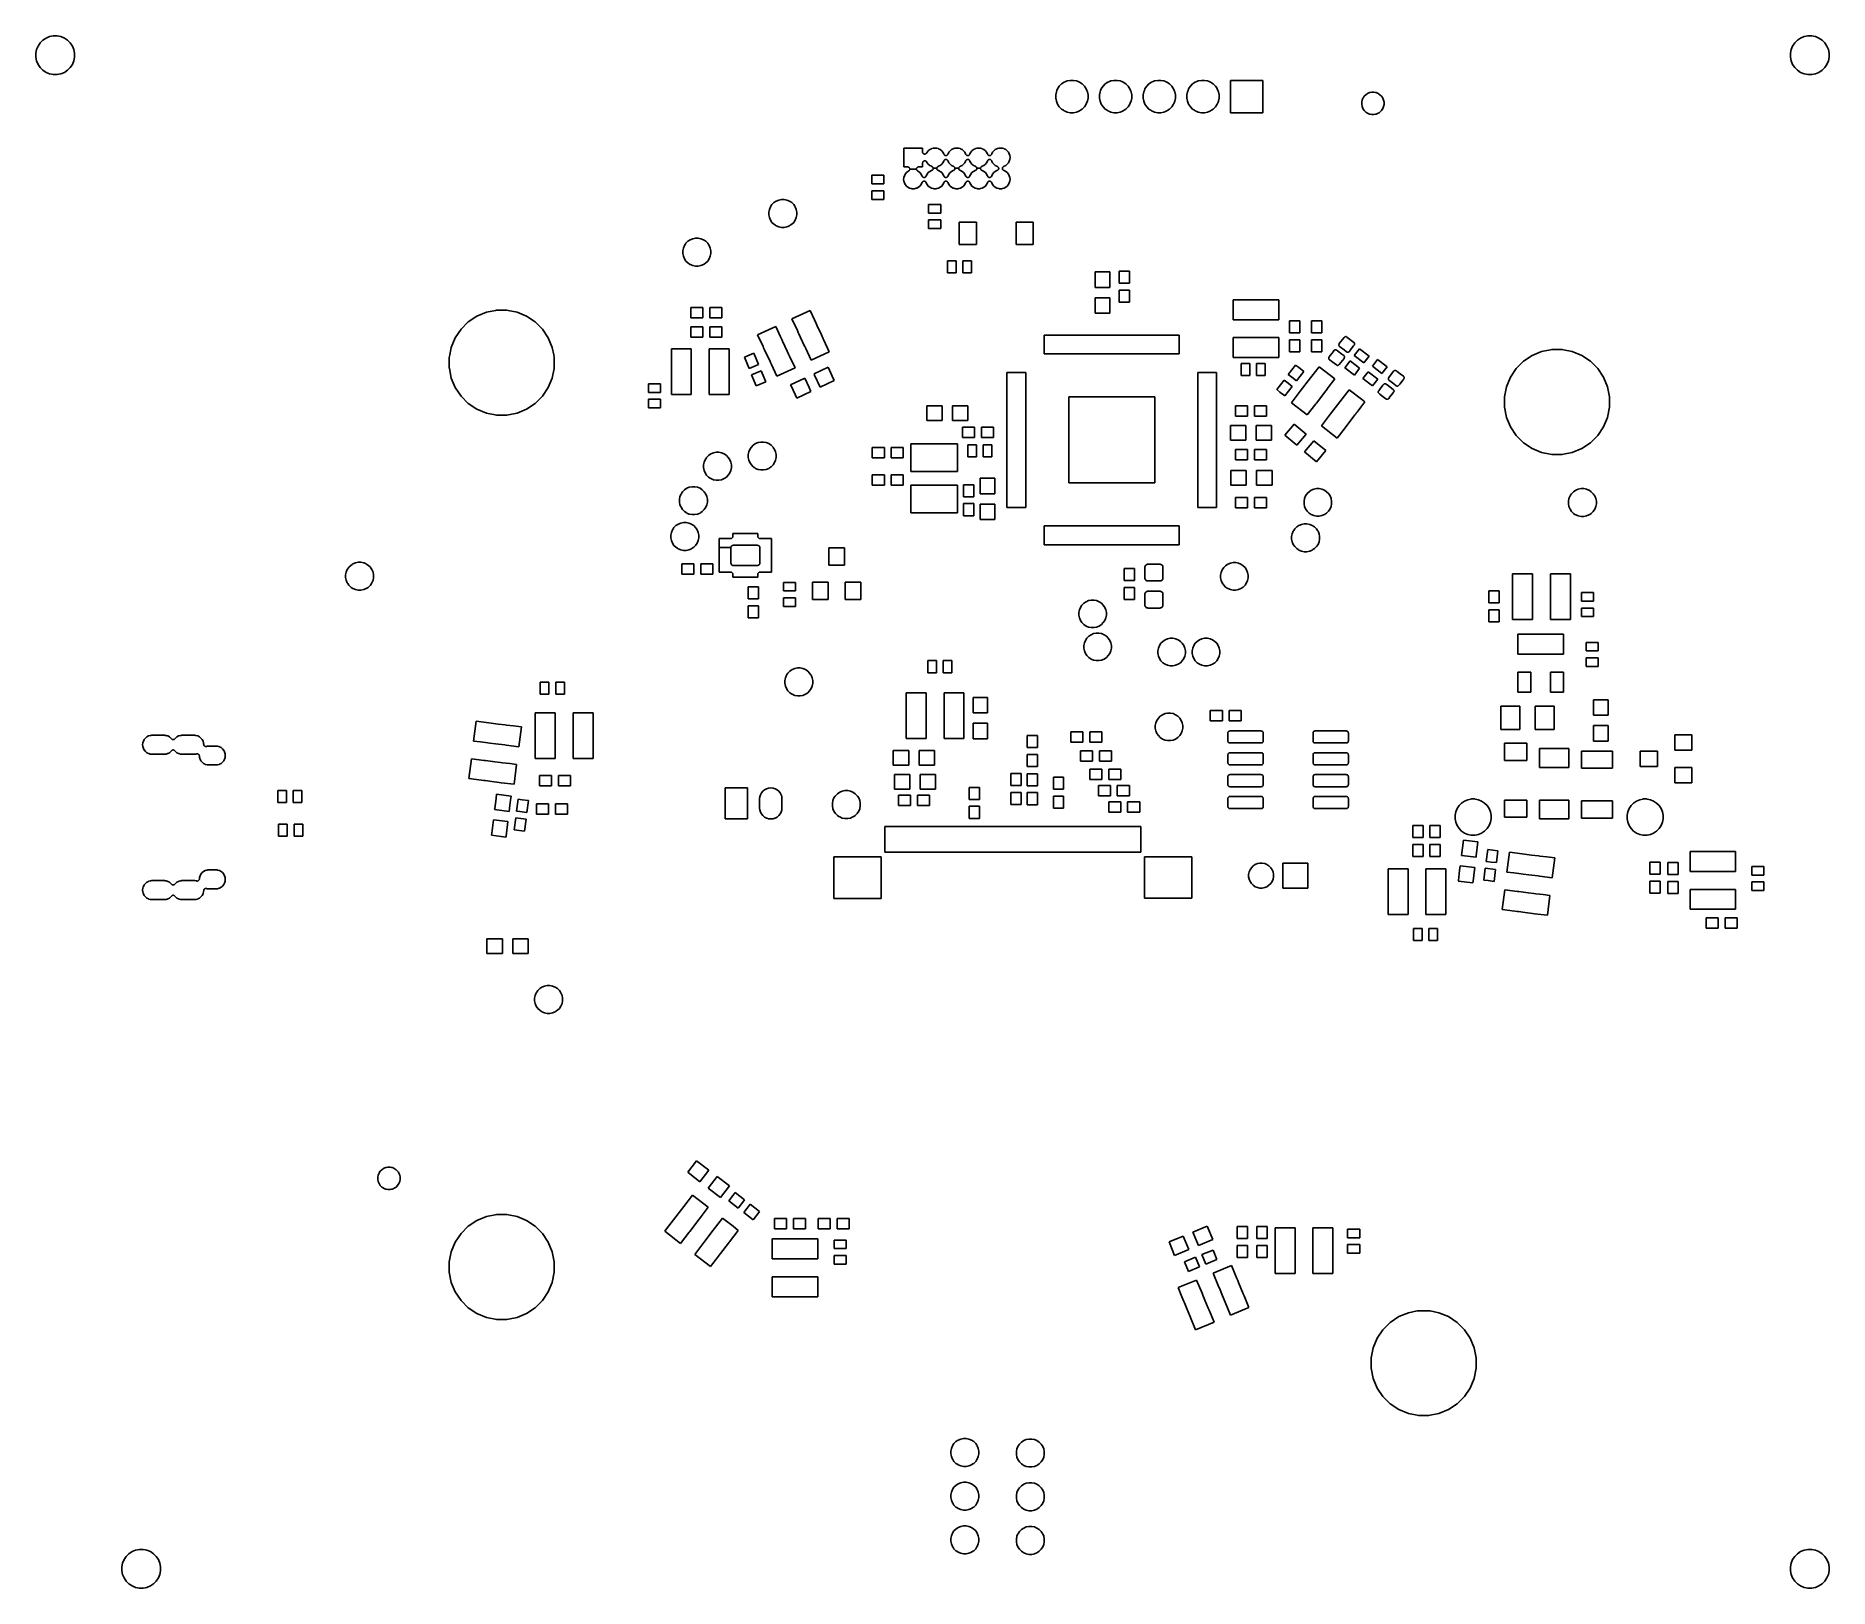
# Model space of a CAD drawing. Extents: x 70 to 174, y -172 to -82.
import ezdxf

# ---------------------------------------------------------------- set-up
doc = ezdxf.new("R2010")
doc.units = 0
doc.header["$MEASUREMENT"] = 0
doc.layers.add('BLACK', color=7, linetype='CONTINUOUS')

msp = doc.modelspace()

# ---------------------------------------------------------------- linework, layer by layer
at = {"layer": 'BLACK', "linetype": 'CONTINUOUS'}
for p, q in [((70.2413, -82.3775), (70.3261, -82.1728)), ((70.3261, -82.1728), (70.4492, -81.9885)), ((70.4492, -81.9885), (70.6059, -81.8318)), ((70.6059, -81.8318), (70.7902, -81.7087)), ((70.7902, -81.7087), (70.9949, -81.6239)), ((70.9949, -81.6239), (71.1036, -81.6023)), ((71.1036, -81.6023), (71.2123, -81.5807)), ((71.2123, -81.5807), (71.4339, -81.5807)), ((71.4339, -81.5807), (71.5426, -81.6023)), ((71.5426, -81.6023), (71.6512, -81.6239)), ((71.6512, -81.6239), (71.856, -81.7087)), ((71.856, -81.7087), (72.0402, -81.8318)), ((72.0402, -81.8318), (72.1969, -81.9885)), ((72.1969, -81.9885), (72.32, -82.1728)), ((72.32, -82.1728), (72.4049, -82.3775)), ((172.241, -82.3775), (172.326, -82.1728)), ((172.326, -82.1728), (172.449, -81.9885)), ((172.449, -81.9885), (172.606, -81.8318)), ((172.606, -81.8318), (172.79, -81.7087)), ((172.79, -81.7087), (172.995, -81.6239)), ((172.995, -81.6239), (173.104, -81.6023)), ((173.104, -81.6023), (173.212, -81.5807)), ((173.212, -81.5807), (173.434, -81.5807)), ((173.434, -81.5807), (173.543, -81.6023)), ((173.543, -81.6023), (173.651, -81.6239)), ((173.651, -81.6239), (173.856, -81.7087)), ((173.856, -81.7087), (174.04, -81.8318)), ((174.04, -81.8318), (174.197, -81.9885)), ((174.197, -81.9885), (174.32, -82.1728)), ((174.32, -82.1728), (174.405, -82.3775)), ((70.1981, -82.5949), (70.2413, -82.3775)), ((70.1981, -82.8165), (70.1981, -82.5949)), ((70.2413, -83.0338), (70.1981, -82.8165)), ((70.3261, -83.2386), (70.2413, -83.0338)), ((70.4492, -83.4228), (70.3261, -83.2386)), ((72.32, -83.2386), (72.1969, -83.4228)), ((72.4049, -83.0338), (72.32, -83.2386)), ((72.4049, -82.3775), (72.4481, -82.5949)), ((72.4481, -82.8165), (72.4049, -83.0338)), ((72.4481, -82.5949), (72.4481, -82.8165)), ((172.198, -82.5949), (172.241, -82.3775)), ((172.198, -82.8165), (172.198, -82.5949)), ((172.241, -83.0338), (172.198, -82.8165)), ((172.326, -83.2386), (172.241, -83.0338)), ((172.449, -83.4228), (172.326, -83.2386)), ((174.32, -83.2386), (174.197, -83.4228)), ((174.405, -83.0338), (174.32, -83.2386)), ((174.405, -82.3775), (174.448, -82.5949)), ((174.448, -82.8165), (174.405, -83.0338)), ((174.448, -82.5949), (174.448, -82.8165)), ((70.6059, -83.5795), (70.4492, -83.4228)), ((70.7902, -83.7026), (70.6059, -83.5795)), ((70.9949, -83.7875), (70.7902, -83.7026)), ((71.1036, -83.8091), (70.9949, -83.7875)), ((71.2123, -83.8307), (71.1036, -83.8091)), ((71.4339, -83.8307), (71.2123, -83.8307)), ((71.5426, -83.8091), (71.4339, -83.8307)), ((71.6512, -83.7875), (71.5426, -83.8091)), ((71.856, -83.7026), (71.6512, -83.7875)), ((72.0402, -83.5795), (71.856, -83.7026)), ((72.1969, -83.4228), (72.0402, -83.5795)), ((129.696, -84.5091), (129.827, -84.3783)), ((129.827, -84.3783), (129.98, -84.2756)), ((129.98, -84.2756), (130.066, -84.2402)), ((129.98, -84.2756), (129.98, -84.2756)), ((130.066, -84.2402), (130.151, -84.2048)), ((130.151, -84.2048), (130.333, -84.1687)), ((130.333, -84.1687), (130.518, -84.1687)), ((130.518, -84.1687), (130.699, -84.2048)), ((130.699, -84.2048), (130.784, -84.2402)), ((130.784, -84.2402), (130.87, -84.2756)), ((130.87, -84.2756), (130.87, -84.2756)), ((130.87, -84.2756), (131.024, -84.3783)), ((131.024, -84.3783), (131.154, -84.5091)), ((132.236, -84.5091), (132.367, -84.3783)), ((132.367, -84.3783), (132.52, -84.2756)), ((132.52, -84.2756), (132.606, -84.2402)), ((132.52, -84.2756), (132.52, -84.2756)), ((132.606, -84.2402), (132.691, -84.2048)), ((132.691, -84.2048), (132.873, -84.1687)), ((132.873, -84.1687), (133.058, -84.1687)), ((133.058, -84.1687), (133.239, -84.2048)), ((133.239, -84.2048), (133.324, -84.2402)), ((133.324, -84.2402), (133.41, -84.2756)), ((133.41, -84.2756), (133.41, -84.2756)), ((133.41, -84.2756), (133.564, -84.3783)), ((133.564, -84.3783), (133.694, -84.5091)), ((134.776, -84.5091), (134.907, -84.3783)), ((134.907, -84.3783), (135.06, -84.2756)), ((135.06, -84.2756), (135.146, -84.2402)), ((135.06, -84.2756), (135.06, -84.2756)), ((135.146, -84.2402), (135.231, -84.2048)), ((135.231, -84.2048), (135.413, -84.1687)), ((135.413, -84.1687), (135.598, -84.1687)), ((135.598, -84.1687), (135.779, -84.2048)), ((135.779, -84.2048), (135.864, -84.2402)), ((135.864, -84.2402), (135.95, -84.2756)), ((135.95, -84.2756), (135.95, -84.2756)), ((135.95, -84.2756), (136.104, -84.3783)), ((136.104, -84.3783), (136.234, -84.5091)), ((137.316, -84.5091), (137.447, -84.3783)), ((137.447, -84.3783), (137.6, -84.2756)), ((137.6, -84.2756), (137.686, -84.2402)), ((137.6, -84.2756), (137.6, -84.2756)), ((137.686, -84.2402), (137.771, -84.2048)), ((137.771, -84.2048), (137.953, -84.1687)), ((137.953, -84.1687), (138.138, -84.1687)), ((138.138, -84.1687), (138.319, -84.2048)), ((138.319, -84.2048), (138.404, -84.2402)), ((138.404, -84.2402), (138.49, -84.2756)), ((138.49, -84.2756), (138.49, -84.2756)), ((138.49, -84.2756), (138.644, -84.3783)), ((138.644, -84.3783), (138.774, -84.5091)), ((139.646, -86.0467), (139.646, -84.1687)), ((139.646, -84.1687), (141.524, -84.1687)), ((141.524, -84.1687), (141.524, -86.0467)), ((172.606, -83.5795), (172.449, -83.4228)), ((172.79, -83.7026), (172.606, -83.5795)), ((172.995, -83.7875), (172.79, -83.7026)), ((173.104, -83.8091), (172.995, -83.7875)), ((173.212, -83.8307), (173.104, -83.8091)), ((173.434, -83.8307), (173.212, -83.8307)), ((173.543, -83.8091), (173.434, -83.8307)), ((173.651, -83.7875), (173.543, -83.8091)), ((173.856, -83.7026), (173.651, -83.7875)), ((174.04, -83.5795), (173.856, -83.7026)), ((174.197, -83.4228), (174.04, -83.5795)), ((129.486, -85.0152), (129.522, -84.8338)), ((129.486, -85.2002), (129.486, -85.0152)), ((129.522, -85.3816), (129.486, -85.2002)), ((129.522, -84.8338), (129.558, -84.7483)), ((129.547, -85.4417), (129.522, -85.3816)), ((129.593, -85.5525), (129.547, -85.4417)), ((129.558, -84.7483), (129.593, -84.6629)), ((129.593, -84.6629), (129.627, -84.6116)), ((129.627, -84.6116), (129.696, -84.5091)), ((131.154, -84.5091), (131.223, -84.6116)), ((131.223, -84.6116), (131.257, -84.6629)), ((131.257, -84.6629), (131.293, -84.7483)), ((131.303, -85.4417), (131.257, -85.5525)), ((131.293, -84.7483), (131.328, -84.8338)), ((131.328, -85.3816), (131.303, -85.4417)), ((131.328, -84.8338), (131.364, -85.0152)), ((131.364, -85.2002), (131.328, -85.3816)), ((131.364, -85.0152), (131.364, -85.2002)), ((132.026, -85.0152), (132.062, -84.8338)), ((132.026, -85.2002), (132.026, -85.0152)), ((132.062, -85.3816), (132.026, -85.2002)), ((132.062, -84.8338), (132.098, -84.7483)), ((132.087, -85.4417), (132.062, -85.3816)), ((132.133, -85.5525), (132.087, -85.4417)), ((132.098, -84.7483), (132.133, -84.6629)), ((132.133, -84.6629), (132.167, -84.6116)), ((132.167, -84.6116), (132.236, -84.5091)), ((133.694, -84.5091), (133.763, -84.6116)), ((133.763, -84.6116), (133.797, -84.6629)), ((133.797, -84.6629), (133.833, -84.7483)), ((133.843, -85.4417), (133.797, -85.5525)), ((133.833, -84.7483), (133.868, -84.8338)), ((133.868, -85.3816), (133.843, -85.4417)), ((133.868, -84.8338), (133.904, -85.0152)), ((133.904, -85.2002), (133.868, -85.3816)), ((133.904, -85.0152), (133.904, -85.2002)), ((134.566, -85.0152), (134.602, -84.8338)), ((134.566, -85.2002), (134.566, -85.0152)), ((134.602, -85.3816), (134.566, -85.2002)), ((134.602, -84.8338), (134.638, -84.7483)), ((134.627, -85.4417), (134.602, -85.3816)), ((134.673, -85.5525), (134.627, -85.4417)), ((134.638, -84.7483), (134.673, -84.6629)), ((134.673, -84.6629), (134.707, -84.6116)), ((134.707, -84.6116), (134.776, -84.5091)), ((136.234, -84.5091), (136.303, -84.6116)), ((136.303, -84.6116), (136.337, -84.6629)), ((136.337, -84.6629), (136.373, -84.7483)), ((136.383, -85.4417), (136.337, -85.5525)), ((136.373, -84.7483), (136.408, -84.8338)), ((136.408, -85.3816), (136.383, -85.4417)), ((136.408, -84.8338), (136.444, -85.0152)), ((136.444, -85.2002), (136.408, -85.3816)), ((136.444, -85.0152), (136.444, -85.2002)), ((137.106, -85.0152), (137.142, -84.8338)), ((137.106, -85.2002), (137.106, -85.0152)), ((137.142, -85.3816), (137.106, -85.2002)), ((137.142, -84.8338), (137.178, -84.7483)), ((137.167, -85.4417), (137.142, -85.3816)), ((137.213, -85.5525), (137.167, -85.4417)), ((137.178, -84.7483), (137.213, -84.6629)), ((137.213, -84.6629), (137.247, -84.6116)), ((137.247, -84.6116), (137.316, -84.5091)), ((138.774, -84.5091), (138.843, -84.6116)), ((138.843, -84.6116), (138.877, -84.6629)), ((138.877, -84.6629), (138.913, -84.7483)), ((138.923, -85.4417), (138.877, -85.5525)), ((138.913, -84.7483), (138.948, -84.8338)), ((138.948, -85.3816), (138.923, -85.4417)), ((138.948, -84.8338), (138.984, -85.0152)), ((138.984, -85.2002), (138.948, -85.3816)), ((138.984, -85.0152), (138.984, -85.2002)), ((147.273, -85.4417), (147.298, -85.3161)), ((147.273, -85.5697), (147.273, -85.4417)), ((147.298, -85.3161), (147.347, -85.1978)), ((147.347, -85.1978), (147.371, -85.1625)), ((147.371, -85.1625), (147.418, -85.0913)), ((147.418, -85.0913), (147.509, -85.0008)), ((147.509, -85.0008), (147.615, -84.9297)), ((147.615, -84.9297), (147.684, -84.901)), ((147.615, -84.9297), (147.615, -84.9297)), ((147.684, -84.901), (147.733, -84.8807)), ((147.733, -84.8807), (147.775, -84.8723)), ((147.775, -84.8723), (147.859, -84.8557)), ((147.859, -84.8557), (147.987, -84.8557)), ((147.987, -84.8557), (148.071, -84.8723)), ((148.071, -84.8723), (148.113, -84.8807)), ((148.113, -84.8807), (148.162, -84.901)), ((148.162, -84.901), (148.231, -84.9297)), ((148.231, -84.9297), (148.231, -84.9297)), ((148.231, -84.9297), (148.337, -85.0008)), ((148.337, -85.0008), (148.428, -85.0913)), ((148.428, -85.0913), (148.476, -85.1625)), ((148.476, -85.1625), (148.499, -85.1978)), ((148.499, -85.1978), (148.548, -85.3161)), ((148.548, -85.3161), (148.573, -85.4417)), ((148.573, -85.4417), (148.573, -85.5697)), ((129.696, -85.7063), (129.593, -85.5525)), ((129.593, -85.5525), (129.593, -85.5525)), ((129.827, -85.8371), (129.696, -85.7063)), ((129.929, -85.9056), (129.827, -85.8371)), ((129.98, -85.9398), (129.929, -85.9056)), ((130.066, -85.9752), (129.98, -85.9398)), ((130.151, -86.0106), (130.066, -85.9752)), ((130.333, -86.0467), (130.151, -86.0106)), ((130.518, -86.0467), (130.333, -86.0467)), ((130.699, -86.0106), (130.518, -86.0467)), ((130.784, -85.9752), (130.699, -86.0106)), ((130.87, -85.9398), (130.784, -85.9752)), ((130.921, -85.9056), (130.87, -85.9398)), ((131.024, -85.8371), (130.921, -85.9056)), ((131.154, -85.7063), (131.024, -85.8371)), ((131.257, -85.5525), (131.154, -85.7063)), ((131.257, -85.5525), (131.257, -85.5525)), ((132.236, -85.7063), (132.133, -85.5525)), ((132.133, -85.5525), (132.133, -85.5525)), ((132.367, -85.8371), (132.236, -85.7063)), ((132.469, -85.9056), (132.367, -85.8371)), ((132.52, -85.9398), (132.469, -85.9056)), ((132.606, -85.9752), (132.52, -85.9398)), ((132.691, -86.0106), (132.606, -85.9752)), ((132.873, -86.0467), (132.691, -86.0106)), ((133.058, -86.0467), (132.873, -86.0467)), ((133.239, -86.0106), (133.058, -86.0467)), ((133.324, -85.9752), (133.239, -86.0106)), ((133.41, -85.9398), (133.324, -85.9752)), ((133.461, -85.9056), (133.41, -85.9398)), ((133.564, -85.8371), (133.461, -85.9056)), ((133.694, -85.7063), (133.564, -85.8371)), ((133.797, -85.5525), (133.694, -85.7063)), ((133.797, -85.5525), (133.797, -85.5525)), ((134.776, -85.7063), (134.673, -85.5525)), ((134.673, -85.5525), (134.673, -85.5525)), ((134.907, -85.8371), (134.776, -85.7063)), ((135.009, -85.9056), (134.907, -85.8371)), ((135.06, -85.9398), (135.009, -85.9056)), ((135.146, -85.9752), (135.06, -85.9398)), ((135.231, -86.0106), (135.146, -85.9752)), ((135.413, -86.0467), (135.231, -86.0106)), ((135.598, -86.0467), (135.413, -86.0467)), ((135.779, -86.0106), (135.598, -86.0467)), ((135.864, -85.9752), (135.779, -86.0106)), ((135.95, -85.9398), (135.864, -85.9752)), ((136.001, -85.9056), (135.95, -85.9398)), ((136.104, -85.8371), (136.001, -85.9056)), ((136.234, -85.7063), (136.104, -85.8371)), ((136.337, -85.5525), (136.234, -85.7063)), ((136.337, -85.5525), (136.337, -85.5525)), ((137.316, -85.7063), (137.213, -85.5525)), ((137.213, -85.5525), (137.213, -85.5525)), ((137.447, -85.8371), (137.316, -85.7063)), ((137.549, -85.9056), (137.447, -85.8371)), ((137.6, -85.9398), (137.549, -85.9056)), ((137.686, -85.9752), (137.6, -85.9398)), ((137.771, -86.0106), (137.686, -85.9752)), ((137.953, -86.0467), (137.771, -86.0106)), ((138.138, -86.0467), (137.953, -86.0467)), ((138.319, -86.0106), (138.138, -86.0467)), ((138.404, -85.9752), (138.319, -86.0106)), ((138.49, -85.9398), (138.404, -85.9752)), ((138.541, -85.9056), (138.49, -85.9398)), ((138.644, -85.8371), (138.541, -85.9056)), ((138.774, -85.7063), (138.644, -85.8371)), ((138.877, -85.5525), (138.774, -85.7063)), ((138.877, -85.5525), (138.877, -85.5525)), ((141.524, -86.0467), (139.646, -86.0467)), ((147.298, -85.6953), (147.273, -85.5697)), ((147.347, -85.8136), (147.298, -85.6953)), ((147.418, -85.92), (147.347, -85.8136)), ((147.347, -85.8136), (147.347, -85.8136)), ((147.509, -86.0106), (147.418, -85.92)), ((147.563, -86.0467), (147.509, -86.0106)), ((147.615, -86.0817), (147.563, -86.0467)), ((147.684, -86.1104), (147.615, -86.0817)), ((147.733, -86.1307), (147.684, -86.1104)), ((147.775, -86.139), (147.733, -86.1307)), ((147.859, -86.1557), (147.775, -86.139)), ((147.987, -86.1557), (147.859, -86.1557)), ((148.071, -86.139), (147.987, -86.1557)), ((148.113, -86.1307), (148.071, -86.139)), ((148.162, -86.1104), (148.113, -86.1307)), ((148.231, -86.0817), (148.162, -86.1104)), ((148.283, -86.0467), (148.231, -86.0817)), ((148.337, -86.0106), (148.283, -86.0467)), ((148.428, -85.92), (148.337, -86.0106)), ((148.499, -85.8136), (148.428, -85.92)), ((148.548, -85.6953), (148.499, -85.8136)), ((148.499, -85.8136), (148.499, -85.8136)), ((148.573, -85.5697), (148.548, -85.6953)), ((120.648, -89.2023), (120.648, -88.1023)), ((120.648, -88.1023), (121.748, -88.1023)), ((121.748, -88.1023), (121.748, -88.3335)), ((121.748, -88.3335), (121.75, -88.3579)), ((121.75, -88.3579), (121.758, -88.3814)), ((121.758, -88.3814), (121.769, -88.403)), ((121.769, -88.403), (121.785, -88.4219)), ((121.785, -88.4219), (121.804, -88.4375)), ((121.804, -88.4375), (121.825, -88.449)), ((121.825, -88.449), (121.849, -88.4561)), ((121.849, -88.4561), (121.873, -88.4585)), ((121.873, -88.4585), (121.897, -88.4561)), ((121.897, -88.4561), (121.921, -88.449)), ((121.921, -88.449), (121.943, -88.4375)), ((121.943, -88.4375), (121.961, -88.4219)), ((121.961, -88.4219), (121.977, -88.403)), ((121.977, -88.403), (121.983, -88.3925)), ((121.983, -88.3925), (122.009, -88.3452)), ((122.009, -88.3452), (122.077, -88.2615)), ((122.077, -88.2615), (122.161, -88.1928)), ((122.161, -88.1928), (122.257, -88.1417)), ((122.257, -88.1417), (122.284, -88.1335)), ((122.284, -88.1335), (122.36, -88.1102)), ((122.36, -88.1102), (122.414, -88.1049)), ((122.414, -88.1049), (122.441, -88.1023)), ((122.441, -88.1023), (122.495, -88.1023)), ((122.495, -88.1023), (122.522, -88.1049)), ((122.522, -88.1049), (122.576, -88.1102)), ((122.576, -88.1102), (122.653, -88.1335)), ((122.653, -88.1335), (122.68, -88.1417)), ((122.68, -88.1417), (122.775, -88.1928)), ((122.775, -88.1928), (122.859, -88.2615)), ((122.859, -88.2615), (122.928, -88.3452)), ((122.928, -88.3452), (122.979, -88.4408)), ((122.979, -88.4408), (122.979, -88.4408)), ((122.979, -88.4408), (122.983, -88.4561)), ((122.983, -88.4561), (122.983, -88.4566)), ((122.983, -88.4566), (122.993, -88.4792)), ((122.993, -88.4792), (123.006, -88.4996)), ((123.006, -88.4996), (123.024, -88.5169)), ((123.024, -88.5169), (123.044, -88.5305)), ((123.044, -88.5305), (123.067, -88.5399)), ((123.067, -88.5399), (123.091, -88.5447)), ((123.091, -88.5447), (123.115, -88.5447)), ((123.115, -88.5447), (123.139, -88.5399)), ((123.139, -88.5399), (123.162, -88.5305)), ((123.162, -88.5305), (123.182, -88.5169)), ((123.182, -88.5169), (123.2, -88.4996)), ((123.2, -88.4996), (123.213, -88.4792)), ((123.213, -88.4792), (123.223, -88.4566)), ((123.223, -88.4561), (123.227, -88.4408)), ((123.223, -88.4566), (123.223, -88.4561)), ((123.227, -88.4408), (123.279, -88.3452)), ((123.227, -88.4408), (123.227, -88.4408)), ((123.279, -88.3452), (123.347, -88.2615)), ((123.347, -88.2615), (123.431, -88.1928)), ((123.431, -88.1928), (123.527, -88.1417)), ((123.527, -88.1417), (123.554, -88.1335)), ((123.554, -88.1335), (123.63, -88.1102)), ((123.63, -88.1102), (123.684, -88.1049)), ((123.684, -88.1049), (123.711, -88.1023)), ((123.711, -88.1023), (123.765, -88.1023)), ((123.765, -88.1023), (123.792, -88.1049)), ((123.792, -88.1049), (123.846, -88.1102)), ((123.846, -88.1102), (123.923, -88.1335)), ((123.923, -88.1335), (123.95, -88.1417)), ((123.95, -88.1417), (124.045, -88.1928)), ((124.045, -88.1928), (124.129, -88.2615)), ((124.129, -88.2615), (124.198, -88.3452)), ((124.198, -88.3452), (124.249, -88.4408)), ((124.249, -88.4408), (124.249, -88.4408)), ((124.249, -88.4408), (124.253, -88.4561)), ((124.253, -88.4561), (124.253, -88.4566)), ((124.253, -88.4566), (124.263, -88.4792)), ((124.263, -88.4792), (124.276, -88.4996)), ((124.276, -88.4996), (124.294, -88.5169)), ((124.294, -88.5169), (124.314, -88.5305)), ((124.314, -88.5305), (124.337, -88.5399)), ((124.337, -88.5399), (124.361, -88.5447)), ((124.361, -88.5447), (124.385, -88.5447)), ((124.385, -88.5447), (124.409, -88.5399)), ((124.409, -88.5399), (124.432, -88.5305)), ((124.432, -88.5305), (124.452, -88.5169)), ((124.452, -88.5169), (124.47, -88.4996)), ((124.47, -88.4996), (124.483, -88.4792)), ((124.483, -88.4792), (124.493, -88.4566)), ((124.493, -88.4561), (124.497, -88.4408)), ((124.493, -88.4566), (124.493, -88.4561)), ((124.497, -88.4408), (124.549, -88.3452)), ((124.497, -88.4408), (124.497, -88.4408)), ((124.549, -88.3452), (124.617, -88.2615)), ((124.617, -88.2615), (124.701, -88.1928)), ((124.701, -88.1928), (124.797, -88.1417)), ((124.797, -88.1417), (124.824, -88.1335)), ((124.824, -88.1335), (124.9, -88.1102)), ((124.9, -88.1102), (124.954, -88.1049)), ((124.954, -88.1049), (124.981, -88.1023)), ((124.981, -88.1023), (125.035, -88.1023)), ((125.035, -88.1023), (125.062, -88.1049)), ((125.062, -88.1049), (125.116, -88.1102)), ((125.116, -88.1102), (125.193, -88.1335)), ((125.193, -88.1335), (125.22, -88.1417)), ((125.22, -88.1417), (125.315, -88.1928)), ((125.315, -88.1928), (125.399, -88.2615)), ((125.399, -88.2615), (125.468, -88.3452)), ((125.468, -88.3452), (125.519, -88.4408)), ((125.519, -88.4408), (125.519, -88.4408)), ((125.519, -88.4408), (125.523, -88.4561)), ((125.523, -88.4561), (125.523, -88.4566)), ((125.523, -88.4566), (125.533, -88.4792)), ((125.533, -88.4792), (125.546, -88.4996)), ((125.546, -88.4996), (125.564, -88.5169)), ((125.564, -88.5169), (125.584, -88.5305)), ((125.584, -88.5305), (125.607, -88.5399)), ((125.607, -88.5399), (125.631, -88.5447)), ((125.631, -88.5447), (125.655, -88.5447)), ((125.655, -88.5447), (125.679, -88.5399)), ((125.679, -88.5399), (125.702, -88.5305)), ((125.702, -88.5305), (125.722, -88.5169)), ((125.722, -88.5169), (125.74, -88.4996)), ((125.74, -88.4996), (125.753, -88.4792)), ((125.753, -88.4792), (125.763, -88.4566)), ((125.763, -88.4561), (125.767, -88.4408)), ((125.763, -88.4566), (125.763, -88.4561)), ((125.767, -88.4408), (125.819, -88.3452)), ((125.767, -88.4408), (125.767, -88.4408)), ((125.819, -88.3452), (125.887, -88.2615)), ((125.887, -88.2615), (125.971, -88.1928)), ((125.971, -88.1928), (126.067, -88.1417)), ((126.067, -88.1417), (126.094, -88.1335)), ((126.094, -88.1335), (126.17, -88.1102)), ((126.17, -88.1102), (126.224, -88.1049)), ((126.224, -88.1049), (126.251, -88.1023)), ((126.251, -88.1023), (126.305, -88.1023)), ((126.305, -88.1023), (126.332, -88.1049)), ((126.332, -88.1049), (126.386, -88.1102)), ((126.386, -88.1102), (126.463, -88.1335)), ((126.463, -88.1335), (126.49, -88.1417)), ((126.49, -88.1417), (126.585, -88.1928)), ((126.585, -88.1928), (126.669, -88.2615)), ((126.669, -88.2615), (126.738, -88.3452)), ((126.738, -88.3452), (126.789, -88.4408)), ((126.789, -88.4408), (126.789, -88.4408)), ((126.789, -88.4408), (126.82, -88.5445)), ((126.82, -88.5445), (126.831, -88.6523)), ((120.879, -89.2023), (120.648, -89.2023)), ((120.687, -89.7108), (120.739, -89.6152)), ((120.739, -89.6152), (120.807, -89.5315)), ((120.807, -89.5315), (120.891, -89.4628)), ((120.892, -89.2029), (120.879, -89.2023)), ((120.891, -89.4628), (120.938, -89.4375)), ((120.891, -89.4628), (120.891, -89.4628)), ((120.916, -89.2077), (120.892, -89.2029)), ((120.938, -89.217), (120.916, -89.2077)), ((120.959, -89.2307), (120.938, -89.217)), ((120.938, -89.4375), (120.959, -89.4239)), ((120.976, -89.248), (120.959, -89.2307)), ((120.959, -89.4239), (120.976, -89.4066)), ((120.99, -89.2684), (120.976, -89.248)), ((120.976, -89.4066), (120.99, -89.3862)), ((120.999, -89.291), (120.99, -89.2684)), ((120.99, -89.3862), (120.999, -89.3636)), ((121.004, -89.315), (120.999, -89.291)), ((120.999, -89.3636), (121.004, -89.3395)), ((121.004, -89.3273), (121.004, -89.315)), ((121.004, -89.3395), (121.004, -89.3273)), ((121.004, -89.3273), (121.392, -89.3273)), ((121.392, -89.3273), (121.004, -89.3273)), ((121.394, -89.3029), (121.392, -89.3273)), ((121.392, -89.3273), (121.394, -89.3517)), ((121.401, -89.2794), (121.394, -89.3029)), ((121.394, -89.3517), (121.401, -89.3751)), ((121.413, -89.2578), (121.401, -89.2794)), ((121.401, -89.3751), (121.413, -89.3967)), ((121.428, -89.2389), (121.413, -89.2578)), ((121.413, -89.3967), (121.428, -89.4157)), ((121.447, -89.2233), (121.428, -89.2389)), ((121.428, -89.4157), (121.447, -89.4312)), ((121.469, -89.2118), (121.447, -89.2233)), ((121.447, -89.4312), (121.458, -89.4375)), ((121.458, -89.4375), (121.505, -89.4628)), ((121.492, -89.2047), (121.469, -89.2118)), ((121.517, -89.2023), (121.492, -89.2047)), ((121.505, -89.4628), (121.505, -89.4628)), ((121.505, -89.4628), (121.589, -89.5315)), ((121.748, -89.2023), (121.517, -89.2023)), ((121.589, -89.5315), (121.658, -89.6152)), ((121.658, -89.6152), (121.709, -89.7108)), ((121.749, -88.9588), (121.748, -88.971)), ((121.748, -88.971), (121.748, -89.2023)), ((121.753, -88.9347), (121.749, -88.9588)), ((121.763, -88.9121), (121.753, -88.9347)), ((121.776, -88.8917), (121.763, -88.9121)), ((121.794, -88.8744), (121.776, -88.8917)), ((121.814, -88.8608), (121.794, -88.8744)), ((121.837, -88.8514), (121.814, -88.8608)), ((121.861, -88.8466), (121.837, -88.8514)), ((121.885, -88.8466), (121.861, -88.8466)), ((121.909, -88.8514), (121.885, -88.8466)), ((121.932, -88.8608), (121.909, -88.8514)), ((121.952, -88.8744), (121.932, -88.8608)), ((121.97, -88.8917), (121.952, -88.8744)), ((121.957, -89.7108), (122.009, -89.6152)), ((121.983, -88.9121), (121.97, -88.8917)), ((122.009, -88.9593), (121.983, -88.9121)), ((122.077, -89.0431), (122.009, -88.9593)), ((122.009, -89.6152), (122.077, -89.5315)), ((122.161, -89.1118), (122.077, -89.0431)), ((122.077, -89.5315), (122.161, -89.4628)), ((122.257, -89.1629), (122.161, -89.1118)), ((122.161, -89.4628), (122.257, -89.4117)), ((122.272, -89.1677), (122.257, -89.1629)), ((122.257, -89.4117), (122.272, -89.4069)), ((122.295, -89.177), (122.272, -89.1677)), ((122.272, -89.4069), (122.295, -89.3975)), ((122.315, -89.1907), (122.295, -89.177)), ((122.295, -89.3975), (122.315, -89.3839)), ((122.333, -89.208), (122.315, -89.1907)), ((122.315, -89.3839), (122.333, -89.3666)), ((122.346, -89.2284), (122.333, -89.208)), ((122.333, -89.3666), (122.346, -89.3462)), ((122.356, -89.251), (122.346, -89.2284)), ((122.346, -89.3462), (122.356, -89.3236)), ((122.36, -89.275), (122.356, -89.251)), ((122.356, -89.3236), (122.36, -89.2995)), ((122.36, -89.2995), (122.36, -89.275)), ((122.36, -89.275), (122.576, -89.275)), ((122.576, -89.275), (122.36, -89.275)), ((122.58, -89.251), (122.576, -89.275)), ((122.576, -89.275), (122.576, -89.2995)), ((122.576, -89.2995), (122.58, -89.3236)), ((122.59, -89.2284), (122.58, -89.251)), ((122.58, -89.3236), (122.59, -89.3462)), ((122.603, -89.208), (122.59, -89.2284)), ((122.59, -89.3462), (122.603, -89.3666)), ((122.621, -89.1907), (122.603, -89.208)), ((122.603, -89.3666), (122.621, -89.3839)), ((122.641, -89.177), (122.621, -89.1907)), ((122.621, -89.3839), (122.641, -89.3975)), ((122.664, -89.1677), (122.641, -89.177)), ((122.641, -89.3975), (122.664, -89.4069)), ((122.68, -89.1629), (122.664, -89.1677)), ((122.664, -89.4069), (122.68, -89.4117)), ((122.775, -89.1118), (122.68, -89.1629)), ((122.68, -89.4117), (122.775, -89.4628)), ((122.859, -89.0431), (122.775, -89.1118)), ((122.775, -89.4628), (122.859, -89.5315)), ((122.928, -88.9593), (122.859, -89.0431)), ((122.859, -89.5315), (122.928, -89.6152)), ((122.979, -88.8638), (122.928, -88.9593)), ((122.928, -89.6152), (122.979, -89.7108)), ((122.982, -88.8514), (122.979, -88.8638)), ((122.983, -88.848), (122.982, -88.8514)), ((122.993, -88.8253), (122.983, -88.848)), ((123.006, -88.805), (122.993, -88.8253)), ((123.024, -88.7876), (123.006, -88.805)), ((123.044, -88.774), (123.024, -88.7876)), ((123.067, -88.7647), (123.044, -88.774)), ((123.091, -88.7599), (123.067, -88.7647)), ((123.115, -88.7599), (123.091, -88.7599)), ((123.139, -88.7647), (123.115, -88.7599)), ((123.162, -88.774), (123.139, -88.7647)), ((123.182, -88.7876), (123.162, -88.774)), ((123.2, -88.805), (123.182, -88.7876)), ((123.213, -88.8253), (123.2, -88.805)), ((123.223, -88.848), (123.213, -88.8253)), ((123.224, -88.8514), (123.223, -88.848)), ((123.227, -88.8638), (123.224, -88.8514)), ((123.279, -88.9593), (123.227, -88.8638)), ((123.227, -89.7108), (123.279, -89.6152)), ((123.347, -89.0431), (123.279, -88.9593)), ((123.279, -89.6152), (123.347, -89.5315)), ((123.431, -89.1118), (123.347, -89.0431)), ((123.347, -89.5315), (123.431, -89.4628)), ((123.527, -89.1629), (123.431, -89.1118)), ((123.431, -89.4628), (123.527, -89.4117)), ((123.542, -89.1677), (123.527, -89.1629)), ((123.527, -89.4117), (123.542, -89.4069)), ((123.565, -89.177), (123.542, -89.1677)), ((123.542, -89.4069), (123.565, -89.3975)), ((123.585, -89.1907), (123.565, -89.177)), ((123.565, -89.3975), (123.585, -89.3839)), ((123.603, -89.208), (123.585, -89.1907)), ((123.585, -89.3839), (123.603, -89.3666)), ((123.616, -89.2284), (123.603, -89.208)), ((123.603, -89.3666), (123.616, -89.3462)), ((123.626, -89.251), (123.616, -89.2284)), ((123.616, -89.3462), (123.626, -89.3236)), ((123.63, -89.275), (123.626, -89.251)), ((123.626, -89.3236), (123.63, -89.2995)), ((123.63, -89.2995), (123.63, -89.275)), ((123.63, -89.275), (123.846, -89.275)), ((123.846, -89.275), (123.63, -89.275)), ((123.85, -89.251), (123.846, -89.275)), ((123.846, -89.275), (123.846, -89.2995)), ((123.846, -89.2995), (123.85, -89.3236)), ((123.86, -89.2284), (123.85, -89.251)), ((123.85, -89.3236), (123.86, -89.3462)), ((123.873, -89.208), (123.86, -89.2284)), ((123.86, -89.3462), (123.873, -89.3666)), ((123.891, -89.1907), (123.873, -89.208)), ((123.873, -89.3666), (123.891, -89.3839)), ((123.911, -89.177), (123.891, -89.1907)), ((123.891, -89.3839), (123.911, -89.3975)), ((123.934, -89.1677), (123.911, -89.177)), ((123.911, -89.3975), (123.934, -89.4069)), ((123.95, -89.1629), (123.934, -89.1677)), ((123.934, -89.4069), (123.95, -89.4117)), ((124.045, -89.1118), (123.95, -89.1629)), ((123.95, -89.4117), (124.045, -89.4628)), ((124.129, -89.0431), (124.045, -89.1118)), ((124.045, -89.4628), (124.129, -89.5315)), ((124.198, -88.9593), (124.129, -89.0431)), ((124.129, -89.5315), (124.198, -89.6152)), ((124.249, -88.8638), (124.198, -88.9593)), ((124.198, -89.6152), (124.249, -89.7108)), ((124.252, -88.8514), (124.249, -88.8638)), ((124.253, -88.848), (124.252, -88.8514)), ((124.263, -88.8253), (124.253, -88.848)), ((124.276, -88.805), (124.263, -88.8253)), ((124.294, -88.7876), (124.276, -88.805)), ((124.314, -88.774), (124.294, -88.7876)), ((124.337, -88.7647), (124.314, -88.774)), ((124.361, -88.7599), (124.337, -88.7647)), ((124.385, -88.7599), (124.361, -88.7599)), ((124.409, -88.7647), (124.385, -88.7599)), ((124.432, -88.774), (124.409, -88.7647)), ((124.452, -88.7876), (124.432, -88.774)), ((124.47, -88.805), (124.452, -88.7876)), ((124.483, -88.8253), (124.47, -88.805)), ((124.493, -88.848), (124.483, -88.8253)), ((124.494, -88.8514), (124.493, -88.848)), ((124.497, -88.8638), (124.494, -88.8514)), ((124.549, -88.9593), (124.497, -88.8638)), ((124.497, -89.7108), (124.549, -89.6152)), ((124.617, -89.0431), (124.549, -88.9593)), ((124.549, -89.6152), (124.617, -89.5315)), ((124.701, -89.1118), (124.617, -89.0431)), ((124.617, -89.5315), (124.701, -89.4628)), ((124.797, -89.1629), (124.701, -89.1118)), ((124.701, -89.4628), (124.797, -89.4117)), ((124.812, -89.1677), (124.797, -89.1629)), ((124.797, -89.4117), (124.812, -89.4069)), ((124.835, -89.177), (124.812, -89.1677)), ((124.812, -89.4069), (124.835, -89.3975)), ((124.855, -89.1907), (124.835, -89.177)), ((124.835, -89.3975), (124.855, -89.3839)), ((124.873, -89.208), (124.855, -89.1907)), ((124.855, -89.3839), (124.873, -89.3666)), ((124.886, -89.2284), (124.873, -89.208)), ((124.873, -89.3666), (124.886, -89.3462)), ((124.896, -89.251), (124.886, -89.2284)), ((124.886, -89.3462), (124.896, -89.3236)), ((124.9, -89.275), (124.896, -89.251)), ((124.896, -89.3236), (124.9, -89.2995)), ((124.9, -89.2995), (124.9, -89.275)), ((124.9, -89.275), (125.116, -89.275)), ((125.116, -89.275), (124.9, -89.275)), ((125.12, -89.251), (125.116, -89.275)), ((125.116, -89.275), (125.116, -89.2995)), ((125.116, -89.2995), (125.12, -89.3236)), ((125.13, -89.2284), (125.12, -89.251)), ((125.12, -89.3236), (125.13, -89.3462)), ((125.143, -89.208), (125.13, -89.2284)), ((125.13, -89.3462), (125.143, -89.3666)), ((125.161, -89.1907), (125.143, -89.208)), ((125.143, -89.3666), (125.161, -89.3839)), ((125.181, -89.177), (125.161, -89.1907)), ((125.161, -89.3839), (125.181, -89.3975)), ((125.204, -89.1677), (125.181, -89.177)), ((125.181, -89.3975), (125.204, -89.4069)), ((125.22, -89.1629), (125.204, -89.1677)), ((125.204, -89.4069), (125.22, -89.4117)), ((125.315, -89.1118), (125.22, -89.1629)), ((125.22, -89.4117), (125.315, -89.4628)), ((125.399, -89.0431), (125.315, -89.1118)), ((125.315, -89.4628), (125.399, -89.5315)), ((125.468, -88.9593), (125.399, -89.0431)), ((125.399, -89.5315), (125.468, -89.6152)), ((125.519, -88.8638), (125.468, -88.9593)), ((125.468, -89.6152), (125.519, -89.7108)), ((125.522, -88.8514), (125.519, -88.8638)), ((125.523, -88.848), (125.522, -88.8514)), ((125.533, -88.8253), (125.523, -88.848)), ((125.546, -88.805), (125.533, -88.8253)), ((125.564, -88.7876), (125.546, -88.805)), ((125.584, -88.774), (125.564, -88.7876)), ((125.607, -88.7647), (125.584, -88.774)), ((125.631, -88.7599), (125.607, -88.7647)), ((125.655, -88.7599), (125.631, -88.7599)), ((125.679, -88.7647), (125.655, -88.7599)), ((125.702, -88.774), (125.679, -88.7647)), ((125.722, -88.7876), (125.702, -88.774)), ((125.74, -88.805), (125.722, -88.7876)), ((125.753, -88.8253), (125.74, -88.805)), ((125.763, -88.848), (125.753, -88.8253)), ((125.764, -88.8514), (125.763, -88.848)), ((125.767, -88.8638), (125.764, -88.8514)), ((125.819, -88.9593), (125.767, -88.8638)), ((125.767, -89.7108), (125.819, -89.6152)), ((125.887, -89.0431), (125.819, -88.9593)), ((125.819, -89.6152), (125.887, -89.5315)), ((125.971, -89.1118), (125.887, -89.0431)), ((125.887, -89.5315), (125.971, -89.4628)), ((126.067, -89.1629), (125.971, -89.1118)), ((125.971, -89.4628), (126.067, -89.4117)), ((126.082, -89.1677), (126.067, -89.1629)), ((126.067, -89.4117), (126.082, -89.4069)), ((126.105, -89.177), (126.082, -89.1677)), ((126.082, -89.4069), (126.105, -89.3975)), ((126.125, -89.1907), (126.105, -89.177)), ((126.105, -89.3975), (126.125, -89.3839)), ((126.143, -89.208), (126.125, -89.1907)), ((126.125, -89.3839), (126.143, -89.3666)), ((126.156, -89.2284), (126.143, -89.208)), ((126.143, -89.3666), (126.156, -89.3462)), ((126.166, -89.251), (126.156, -89.2284)), ((126.156, -89.3462), (126.166, -89.3236)), ((126.17, -89.275), (126.166, -89.251)), ((126.166, -89.3236), (126.17, -89.2995)), ((126.17, -89.2995), (126.17, -89.275)), ((126.39, -89.251), (126.386, -89.275)), ((126.386, -89.275), (126.386, -89.2995)), ((126.386, -89.2995), (126.39, -89.3236)), ((126.4, -89.2284), (126.39, -89.251)), ((126.39, -89.3236), (126.4, -89.3462)), ((126.413, -89.208), (126.4, -89.2284)), ((126.4, -89.3462), (126.413, -89.3666)), ((126.431, -89.1907), (126.413, -89.208)), ((126.413, -89.3666), (126.431, -89.3839)), ((126.451, -89.177), (126.431, -89.1907)), ((126.431, -89.3839), (126.451, -89.3975)), ((126.474, -89.1677), (126.451, -89.177)), ((126.451, -89.3975), (126.474, -89.4069)), ((126.49, -89.1629), (126.474, -89.1677)), ((126.474, -89.4069), (126.49, -89.4117)), ((126.585, -89.1118), (126.49, -89.1629)), ((126.49, -89.4117), (126.585, -89.4628)), ((126.669, -89.0431), (126.585, -89.1118)), ((126.585, -89.4628), (126.669, -89.5315)), ((126.738, -88.9593), (126.669, -89.0431)), ((126.669, -89.5315), (126.738, -89.6152)), ((126.789, -88.8638), (126.738, -88.9593)), ((126.738, -89.6152), (126.789, -89.7108)), ((126.807, -88.805), (126.789, -88.8638)), ((126.82, -88.7601), (126.807, -88.805)), ((126.831, -88.6523), (126.82, -88.7601)), ((118.797, -90.1857), (118.797, -89.6857)), ((118.797, -89.6857), (119.497, -89.6857)), ((119.497, -90.1857), (118.797, -90.1857)), ((118.797, -91.0857), (118.797, -90.5857)), ((118.797, -90.5857), (119.497, -90.5857)), ((119.497, -89.6857), (119.497, -90.1857)), ((119.497, -90.5857), (119.497, -91.0857)), ((120.645, -89.9223), (120.656, -89.8145)), ((120.656, -90.0301), (120.645, -89.9223)), ((120.656, -89.8145), (120.687, -89.7108)), ((120.67, -90.075), (120.656, -90.0301)), ((120.687, -90.1338), (120.67, -90.075)), ((120.687, -89.7108), (120.687, -89.7108)), ((120.739, -90.2293), (120.687, -90.1338)), ((120.807, -90.3131), (120.739, -90.2293)), ((120.891, -90.3818), (120.807, -90.3131)), ((120.987, -90.4329), (120.891, -90.3818)), ((121.014, -90.4411), (120.987, -90.4329)), ((121.09, -90.4643), (121.014, -90.4411)), ((121.144, -90.4696), (121.09, -90.4643)), ((121.171, -90.4723), (121.144, -90.4696)), ((121.225, -90.4723), (121.171, -90.4723)), ((121.252, -90.4696), (121.225, -90.4723)), ((121.306, -90.4643), (121.252, -90.4696)), ((121.383, -90.4411), (121.306, -90.4643)), ((121.41, -90.4329), (121.383, -90.4411)), ((121.505, -90.3818), (121.41, -90.4329)), ((121.589, -90.3131), (121.505, -90.3818)), ((121.658, -90.2293), (121.589, -90.3131)), ((121.709, -90.1338), (121.658, -90.2293)), ((121.709, -89.7108), (121.713, -89.7266)), ((121.713, -90.118), (121.709, -90.1338)), ((121.713, -89.7266), (121.723, -89.7492)), ((121.723, -90.0953), (121.713, -90.118)), ((121.723, -89.7492), (121.736, -89.7696)), ((121.736, -90.075), (121.723, -90.0953)), ((121.736, -89.7696), (121.754, -89.7869)), ((121.754, -90.0576), (121.736, -90.075)), ((121.754, -89.7869), (121.774, -89.8005)), ((121.774, -90.044), (121.754, -90.0576)), ((121.774, -89.8005), (121.797, -89.8099)), ((121.797, -90.0347), (121.774, -90.044)), ((121.797, -89.8099), (121.821, -89.8147)), ((121.821, -90.0299), (121.797, -90.0347)), ((121.821, -89.8147), (121.845, -89.8147)), ((121.845, -90.0299), (121.821, -90.0299)), ((121.845, -89.8147), (121.869, -89.8099)), ((121.869, -90.0347), (121.845, -90.0299)), ((121.869, -89.8099), (121.892, -89.8005)), ((121.892, -90.044), (121.869, -90.0347)), ((121.892, -89.8005), (121.912, -89.7869)), ((121.912, -90.0576), (121.892, -90.044)), ((121.912, -89.7869), (121.93, -89.7696)), ((121.93, -90.075), (121.912, -90.0576)), ((121.93, -89.7696), (121.943, -89.7492)), ((121.943, -90.0953), (121.93, -90.075)), ((121.943, -89.7492), (121.953, -89.7266)), ((121.953, -90.118), (121.943, -90.0953)), ((121.953, -89.7266), (121.957, -89.7108)), ((121.957, -90.1338), (121.953, -90.118)), ((122.009, -90.2293), (121.957, -90.1338)), ((122.077, -90.3131), (122.009, -90.2293)), ((122.161, -90.3818), (122.077, -90.3131)), ((122.257, -90.4329), (122.161, -90.3818)), ((122.284, -90.4411), (122.257, -90.4329)), ((122.36, -90.4643), (122.284, -90.4411)), ((122.414, -90.4696), (122.36, -90.4643)), ((122.441, -90.4723), (122.414, -90.4696)), ((122.495, -90.4723), (122.441, -90.4723)), ((122.522, -90.4696), (122.495, -90.4723)), ((122.576, -90.4643), (122.522, -90.4696)), ((122.653, -90.4411), (122.576, -90.4643)), ((122.68, -90.4329), (122.653, -90.4411)), ((122.775, -90.3818), (122.68, -90.4329)), ((122.859, -90.3131), (122.775, -90.3818)), ((122.928, -90.2293), (122.859, -90.3131)), ((122.979, -90.1338), (122.928, -90.2293)), ((122.979, -89.7108), (122.983, -89.7266)), ((122.983, -90.118), (122.979, -90.1338)), ((122.983, -89.7266), (122.993, -89.7492)), ((122.993, -90.0953), (122.983, -90.118)), ((122.993, -89.7492), (123.006, -89.7696)), ((123.006, -90.075), (122.993, -90.0953)), ((123.006, -89.7696), (123.024, -89.7869)), ((123.024, -90.0576), (123.006, -90.075)), ((123.024, -89.7869), (123.044, -89.8005)), ((123.044, -90.044), (123.024, -90.0576)), ((123.044, -89.8005), (123.067, -89.8099)), ((123.067, -90.0347), (123.044, -90.044)), ((123.067, -89.8099), (123.091, -89.8147)), ((123.091, -90.0299), (123.067, -90.0347)), ((123.091, -89.8147), (123.115, -89.8147)), ((123.115, -90.0299), (123.091, -90.0299)), ((123.115, -89.8147), (123.139, -89.8099)), ((123.139, -90.0347), (123.115, -90.0299)), ((123.139, -89.8099), (123.162, -89.8005)), ((123.162, -90.044), (123.139, -90.0347)), ((123.162, -89.8005), (123.182, -89.7869)), ((123.182, -90.0576), (123.162, -90.044)), ((123.182, -89.7869), (123.2, -89.7696)), ((123.2, -90.075), (123.182, -90.0576)), ((123.2, -89.7696), (123.213, -89.7492)), ((123.213, -90.0953), (123.2, -90.075)), ((123.213, -89.7492), (123.223, -89.7266)), ((123.223, -90.118), (123.213, -90.0953)), ((123.223, -89.7266), (123.227, -89.7108)), ((123.227, -90.1338), (123.223, -90.118)), ((123.279, -90.2293), (123.227, -90.1338)), ((123.347, -90.3131), (123.279, -90.2293)), ((123.431, -90.3818), (123.347, -90.3131)), ((123.527, -90.4329), (123.431, -90.3818)), ((123.554, -90.4411), (123.527, -90.4329)), ((123.63, -90.4643), (123.554, -90.4411)), ((123.684, -90.4696), (123.63, -90.4643)), ((123.711, -90.4723), (123.684, -90.4696)), ((123.765, -90.4723), (123.711, -90.4723)), ((123.792, -90.4696), (123.765, -90.4723)), ((123.846, -90.4643), (123.792, -90.4696)), ((123.923, -90.4411), (123.846, -90.4643)), ((123.95, -90.4329), (123.923, -90.4411)), ((124.045, -90.3818), (123.95, -90.4329)), ((124.129, -90.3131), (124.045, -90.3818)), ((124.198, -90.2293), (124.129, -90.3131)), ((124.249, -90.1338), (124.198, -90.2293)), ((124.249, -89.7108), (124.253, -89.7266)), ((124.253, -90.118), (124.249, -90.1338)), ((124.253, -89.7266), (124.263, -89.7492)), ((124.263, -90.0953), (124.253, -90.118)), ((124.263, -89.7492), (124.276, -89.7696)), ((124.276, -90.075), (124.263, -90.0953)), ((124.276, -89.7696), (124.294, -89.7869)), ((124.294, -90.0576), (124.276, -90.075)), ((124.294, -89.7869), (124.314, -89.8005)), ((124.314, -90.044), (124.294, -90.0576)), ((124.314, -89.8005), (124.337, -89.8099)), ((124.337, -90.0347), (124.314, -90.044)), ((124.337, -89.8099), (124.361, -89.8147)), ((124.361, -90.0299), (124.337, -90.0347)), ((124.361, -89.8147), (124.385, -89.8147)), ((124.385, -90.0299), (124.361, -90.0299)), ((124.385, -89.8147), (124.409, -89.8099)), ((124.409, -90.0347), (124.385, -90.0299)), ((124.409, -89.8099), (124.432, -89.8005)), ((124.432, -90.044), (124.409, -90.0347)), ((124.432, -89.8005), (124.452, -89.7869)), ((124.452, -90.0576), (124.432, -90.044)), ((124.452, -89.7869), (124.47, -89.7696)), ((124.47, -90.075), (124.452, -90.0576)), ((124.47, -89.7696), (124.483, -89.7492)), ((124.483, -90.0953), (124.47, -90.075)), ((124.483, -89.7492), (124.493, -89.7266)), ((124.493, -90.118), (124.483, -90.0953)), ((124.493, -89.7266), (124.497, -89.7108)), ((124.497, -90.1338), (124.493, -90.118)), ((124.549, -90.2293), (124.497, -90.1338)), ((124.617, -90.3131), (124.549, -90.2293)), ((124.701, -90.3818), (124.617, -90.3131)), ((124.797, -90.4329), (124.701, -90.3818)), ((124.824, -90.4411), (124.797, -90.4329)), ((124.9, -90.4643), (124.824, -90.4411)), ((124.954, -90.4696), (124.9, -90.4643)), ((124.981, -90.4723), (124.954, -90.4696)), ((125.035, -90.4723), (124.981, -90.4723)), ((125.062, -90.4696), (125.035, -90.4723)), ((125.116, -90.4643), (125.062, -90.4696)), ((125.193, -90.4411), (125.116, -90.4643)), ((125.22, -90.4329), (125.193, -90.4411)), ((125.315, -90.3818), (125.22, -90.4329)), ((125.399, -90.3131), (125.315, -90.3818)), ((125.468, -90.2293), (125.399, -90.3131)), ((125.519, -90.1338), (125.468, -90.2293)), ((125.519, -89.7108), (125.523, -89.7266)), ((125.523, -90.118), (125.519, -90.1338)), ((125.523, -89.7266), (125.533, -89.7492)), ((125.533, -90.0953), (125.523, -90.118)), ((125.533, -89.7492), (125.546, -89.7696)), ((125.546, -90.075), (125.533, -90.0953)), ((125.546, -89.7696), (125.564, -89.7869)), ((125.564, -90.0576), (125.546, -90.075)), ((125.564, -89.7869), (125.584, -89.8005)), ((125.584, -90.044), (125.564, -90.0576)), ((125.584, -89.8005), (125.607, -89.8099)), ((125.607, -90.0347), (125.584, -90.044)), ((125.607, -89.8099), (125.631, -89.8147)), ((125.631, -90.0299), (125.607, -90.0347)), ((125.631, -89.8147), (125.655, -89.8147)), ((125.655, -90.0299), (125.631, -90.0299)), ((125.655, -89.8147), (125.679, -89.8099)), ((125.679, -90.0347), (125.655, -90.0299)), ((125.679, -89.8099), (125.702, -89.8005)), ((125.702, -90.044), (125.679, -90.0347)), ((125.702, -89.8005), (125.722, -89.7869)), ((125.722, -90.0576), (125.702, -90.044)), ((125.722, -89.7869), (125.74, -89.7696)), ((125.74, -90.075), (125.722, -90.0576)), ((125.74, -89.7696), (125.753, -89.7492)), ((125.753, -90.0953), (125.74, -90.075)), ((125.753, -89.7492), (125.763, -89.7266)), ((125.763, -90.118), (125.753, -90.0953)), ((125.763, -89.7266), (125.767, -89.7108)), ((125.767, -90.1338), (125.763, -90.118)), ((125.819, -90.2293), (125.767, -90.1338)), ((125.887, -90.3131), (125.819, -90.2293)), ((125.971, -90.3818), (125.887, -90.3131)), ((126.067, -90.4329), (125.971, -90.3818)), ((126.094, -90.4411), (126.067, -90.4329)), ((126.17, -90.4643), (126.094, -90.4411)), ((126.224, -90.4696), (126.17, -90.4643)), ((126.251, -90.4723), (126.224, -90.4696)), ((126.305, -90.4723), (126.251, -90.4723)), ((126.332, -90.4696), (126.305, -90.4723)), ((126.386, -90.4643), (126.332, -90.4696)), ((126.463, -90.4411), (126.386, -90.4643)), ((126.49, -90.4329), (126.463, -90.4411)), ((126.585, -90.3818), (126.49, -90.4329)), ((126.669, -90.3131), (126.585, -90.3818)), ((126.738, -90.2293), (126.669, -90.3131)), ((126.789, -90.1338), (126.738, -90.2293)), ((126.789, -89.7108), (126.789, -89.7108)), ((126.789, -89.7108), (126.82, -89.8145)), ((126.807, -90.075), (126.789, -90.1338)), ((126.82, -90.0301), (126.807, -90.075)), ((126.82, -89.8145), (126.831, -89.9223)), ((126.831, -89.9223), (126.82, -90.0301)), ((112.811, -91.8257), (112.842, -91.6688)), ((112.842, -91.6688), (112.904, -91.5211)), ((112.904, -91.5211), (112.933, -91.4769)), ((112.933, -91.4769), (112.992, -91.3881)), ((112.992, -91.3881), (113.105, -91.275)), ((113.105, -91.275), (113.238, -91.1861)), ((113.238, -91.1861), (113.386, -91.1249)), ((113.238, -91.1861), (113.238, -91.1861)), ((113.386, -91.1249), (113.543, -91.0937)), ((113.543, -91.0937), (113.703, -91.0937)), ((113.703, -91.0937), (113.86, -91.1249)), ((113.86, -91.1249), (114.008, -91.1861)), ((114.008, -91.1861), (114.008, -91.1861)), ((114.008, -91.1861), (114.141, -91.275)), ((114.141, -91.275), (114.254, -91.3881)), ((114.254, -91.3881), (114.313, -91.4769)), ((114.313, -91.4769), (114.343, -91.5211)), ((114.343, -91.5211), (114.404, -91.6688)), ((114.404, -91.6688), (114.435, -91.8257)), ((119.497, -91.0857), (118.797, -91.0857)), ((122.098, -91.8807), (122.098, -91.3807)), ((122.098, -91.3807), (122.798, -91.3807)), ((122.798, -91.3807), (122.798, -91.8807)), ((112.811, -91.9857), (112.811, -91.8257)), ((112.842, -92.1425), (112.811, -91.9857)), ((112.904, -92.2903), (112.842, -92.1425)), ((112.992, -92.4233), (112.904, -92.2903)), ((112.904, -92.2903), (112.904, -92.2903)), ((113.105, -92.5364), (112.992, -92.4233)), ((113.194, -92.5958), (113.105, -92.5364)), ((113.238, -92.6253), (113.194, -92.5958)), ((113.386, -92.6865), (113.238, -92.6253)), ((113.543, -92.7177), (113.386, -92.6865)), ((113.703, -92.7177), (113.543, -92.7177)), ((113.86, -92.6865), (113.703, -92.7177)), ((114.008, -92.6253), (113.86, -92.6865)), ((114.052, -92.5958), (114.008, -92.6253)), ((114.141, -92.5364), (114.052, -92.5958)), ((114.254, -92.4233), (114.141, -92.5364)), ((114.343, -92.2903), (114.254, -92.4233)), ((114.404, -92.1425), (114.343, -92.2903)), ((114.343, -92.2903), (114.343, -92.2903)), ((114.435, -91.9857), (114.404, -92.1425)), ((114.435, -91.8257), (114.435, -91.9857)), ((122.798, -91.8807), (122.098, -91.8807)), ((122.098, -92.7807), (122.098, -92.2807)), ((122.098, -92.2807), (122.798, -92.2807)), ((122.798, -92.7807), (122.098, -92.7807)), ((122.798, -92.2807), (122.798, -92.7807)), ((123.881, -93.7079), (123.881, -92.4079)), ((123.881, -92.4079), (124.881, -92.4079)), ((124.881, -92.4079), (124.881, -93.7079)), ((127.181, -93.7079), (127.181, -92.4079)), ((127.181, -92.4079), (128.181, -92.4079)), ((128.181, -92.4079), (128.181, -93.7079)), ((107.842, -93.9188), (107.904, -93.7711)), ((107.904, -93.7711), (107.946, -93.7079)), ((107.946, -93.7079), (107.992, -93.6381)), ((107.992, -93.6381), (108.105, -93.525)), ((108.105, -93.525), (108.238, -93.4361)), ((108.238, -93.4361), (108.386, -93.3749)), ((108.238, -93.4361), (108.238, -93.4361)), ((108.386, -93.3749), (108.543, -93.3437)), ((108.543, -93.3437), (108.703, -93.3437)), ((108.703, -93.3437), (108.86, -93.3749)), ((108.86, -93.3749), (109.008, -93.4361)), ((109.008, -93.4361), (109.008, -93.4361)), ((109.008, -93.4361), (109.141, -93.525)), ((109.141, -93.525), (109.254, -93.6381)), ((109.254, -93.6381), (109.3, -93.7079)), ((109.3, -93.7079), (109.343, -93.7711)), ((109.343, -93.7711), (109.404, -93.9188)), ((124.881, -93.7079), (123.881, -93.7079)), ((128.181, -93.7079), (127.181, -93.7079)), ((107.811, -94.0757), (107.842, -93.9188)), ((107.811, -94.2357), (107.811, -94.0757)), ((107.842, -94.3925), (107.811, -94.2357)), ((107.904, -94.5403), (107.842, -94.3925)), ((107.992, -94.6733), (107.904, -94.5403)), ((107.904, -94.5403), (107.904, -94.5403)), ((108.105, -94.7864), (107.992, -94.6733)), ((108.194, -94.8458), (108.105, -94.7864)), ((108.238, -94.8753), (108.194, -94.8458)), ((109.052, -94.8458), (109.008, -94.8753)), ((109.141, -94.7864), (109.052, -94.8458)), ((109.254, -94.6733), (109.141, -94.7864)), ((109.343, -94.5403), (109.254, -94.6733)), ((109.404, -94.3925), (109.343, -94.5403)), ((109.343, -94.5403), (109.343, -94.5403)), ((109.404, -93.9188), (109.435, -94.0757)), ((109.435, -94.2357), (109.404, -94.3925)), ((109.435, -94.0757), (109.435, -94.2357)), ((123.193, -95.3557), (123.193, -94.6557)), ((123.193, -94.6557), (123.693, -94.6557)), ((123.693, -94.6557), (123.693, -95.3557)), ((124.093, -95.3557), (124.093, -94.6557)), ((124.093, -94.6557), (124.593, -94.6557)), ((124.593, -94.6557), (124.593, -95.3557)), ((108.386, -94.9365), (108.238, -94.8753)), ((108.543, -94.9677), (108.386, -94.9365)), ((108.703, -94.9677), (108.543, -94.9677)), ((108.86, -94.9365), (108.703, -94.9677)), ((109.008, -94.8753), (108.86, -94.9365)), ((123.693, -95.3557), (123.193, -95.3557)), ((124.593, -95.3557), (124.093, -95.3557)), ((131.778, -96.2057), (131.778, -95.3057)), ((131.778, -95.3057), (132.628, -95.3057)), ((132.628, -95.3057), (132.628, -96.2057)), ((133.173, -95.9567), (133.173, -95.2567)), ((133.173, -95.2567), (133.773, -95.2567)), ((133.773, -95.2567), (133.773, -95.9567)), ((132.628, -96.2057), (131.778, -96.2057)), ((131.778, -97.7057), (131.778, -96.8057)), ((131.778, -96.8057), (132.628, -96.8057)), ((132.628, -96.8057), (132.628, -97.7057)), ((133.773, -95.9567), (133.173, -95.9567)), ((133.173, -97.0567), (133.173, -96.3567)), ((133.173, -96.3567), (133.773, -96.3567)), ((133.773, -96.3567), (133.773, -97.0567)), ((139.798, -98.0857), (139.798, -96.9257)), ((139.798, -96.9257), (142.448, -96.9257)), ((142.448, -96.9257), (142.448, -98.0857)), ((95.3377, -98.2149), (95.8373, -97.8811)), ((95.8373, -97.8811), (96.3923, -97.6512)), ((96.3923, -97.6512), (96.9105, -97.5481)), ((96.9105, -97.5481), (96.9816, -97.534)), ((96.9816, -97.534), (97.5824, -97.534)), ((97.5824, -97.534), (97.6535, -97.5481)), ((97.6535, -97.5481), (98.1717, -97.6512)), ((98.1717, -97.6512), (98.7267, -97.8811)), ((98.7267, -97.8811), (99.2263, -98.2149)), ((108.269, -97.9807), (108.269, -97.3807)), ((108.269, -97.3807), (108.969, -97.3807)), ((108.969, -97.9807), (108.269, -97.9807)), ((108.969, -97.3807), (108.969, -97.9807)), ((109.369, -97.9807), (109.369, -97.3807)), ((109.369, -97.3807), (110.069, -97.3807)), ((110.069, -97.9807), (109.369, -97.9807)), ((110.069, -97.3807), (110.069, -97.9807)), ((114.153, -98.0384), (115.205, -97.5481)), ((115.205, -97.5481), (115.455, -98.0857)), ((132.628, -97.7057), (131.778, -97.7057)), ((133.773, -97.0567), (133.173, -97.0567)), ((94.5791, -99.1393), (94.9129, -98.6397)), ((94.9129, -98.6397), (95.3377, -98.2149)), ((99.2263, -98.2149), (99.6511, -98.6397)), ((99.6511, -98.6397), (99.9849, -99.1393)), ((108.269, -99.0977), (108.269, -98.4977)), ((108.269, -98.4977), (108.969, -98.4977)), ((108.969, -98.4977), (108.969, -99.0977)), ((109.369, -99.0977), (109.369, -98.4977)), ((109.369, -98.4977), (110.069, -98.4977)), ((110.069, -98.4977), (110.069, -99.0977)), ((112.159, -98.9681), (113.211, -98.4779)), ((112.476, -99.6479), (112.159, -98.9681)), ((113.211, -98.4779), (113.496, -99.0889)), ((114.47, -98.7181), (114.153, -98.0384)), ((114.523, -98.8314), (114.47, -98.7181)), ((114.47, -98.7181), (114.47, -98.7181)), ((114.555, -98.8994), (114.523, -98.8314)), ((114.872, -99.5791), (114.555, -98.8994)), ((115.455, -98.0857), (115.553, -98.2958)), ((115.553, -98.2958), (115.606, -98.4091)), ((115.606, -98.4091), (115.606, -98.4091)), ((115.606, -98.4091), (115.867, -98.9681)), ((115.867, -98.9681), (115.976, -99.2021)), ((128.816, -100.076), (128.816, -98.9763)), ((128.816, -98.9763), (136.666, -98.9763)), ((136.666, -98.9763), (136.666, -100.076)), ((142.448, -98.0857), (139.798, -98.0857)), ((143.079, -98.8457), (143.079, -98.1457)), ((143.079, -98.1457), (143.679, -98.1457)), ((143.679, -98.8457), (143.079, -98.8457)), ((143.679, -98.1457), (143.679, -98.8457)), ((144.349, -98.8457), (144.349, -98.1457)), ((144.349, -98.1457), (144.949, -98.1457)), ((144.949, -98.8457), (144.349, -98.8457)), ((144.949, -98.1457), (144.949, -98.8457)), ((94.2617, -100.134), (94.3492, -99.6943)), ((94.3492, -99.6943), (94.5791, -99.1393)), ((99.9849, -99.1393), (100.215, -99.6943)), ((100.215, -99.6943), (100.302, -100.134)), ((107.143, -102.431), (107.143, -99.7807)), ((107.143, -99.7807), (108.303, -99.7807)), ((108.969, -99.0977), (108.269, -99.0977)), ((108.303, -99.7807), (108.303, -102.431)), ((109.343, -102.431), (109.343, -99.7807)), ((109.343, -99.7807), (110.503, -99.7807)), ((110.069, -99.0977), (109.369, -99.0977)), ((110.503, -99.7807), (110.503, -102.431)), ((111.389, -100.266), (111.943, -100.036)), ((111.943, -100.036), (112.211, -100.683)), ((112.508, -99.7158), (112.476, -99.6479)), ((112.476, -99.6479), (112.476, -99.6479)), ((112.508, -99.7159), (112.508, -99.7158)), ((112.561, -99.8291), (112.508, -99.7159)), ((112.878, -100.509), (112.561, -99.8291)), ((113.496, -99.0889), (113.581, -99.2709)), ((113.581, -99.2709), (113.581, -99.2709)), ((113.581, -99.2709), (113.612, -99.3389)), ((113.612, -99.3389), (113.612, -99.3389)), ((113.612, -99.3389), (113.876, -99.9052)), ((113.876, -99.9052), (113.961, -100.087)), ((114.903, -99.6471), (114.872, -99.5791)), ((114.872, -99.5791), (114.872, -99.5791)), ((114.956, -99.7604), (114.903, -99.6471)), ((114.903, -99.6471), (114.903, -99.6471)), ((115.273, -100.44), (114.956, -99.7604)), ((116.325, -99.9499), (115.273, -100.44)), ((115.976, -99.2021), (115.976, -99.2022)), ((115.976, -99.2022), (116.008, -99.2701)), ((116.008, -99.2701), (116.008, -99.2701)), ((116.008, -99.2701), (116.325, -99.9499)), ((136.666, -100.076), (128.816, -100.076)), ((139.798, -100.286), (139.798, -99.1257)), ((139.798, -99.1257), (142.448, -99.1257)), ((142.448, -99.1257), (142.448, -100.286)), ((143.079, -99.9457), (143.079, -99.2457)), ((143.079, -99.2457), (143.679, -99.2457)), ((143.679, -99.9457), (143.079, -99.9457)), ((143.679, -99.2457), (143.679, -99.9457)), ((144.349, -99.9457), (144.349, -99.2457)), ((144.349, -99.2457), (144.949, -99.2457)), ((144.949, -99.9457), (144.349, -99.9457)), ((144.949, -99.2457), (144.949, -99.9457)), ((145.439, -100.169), (145.626, -99.9259)), ((145.626, -99.9259), (145.66, -99.8811)), ((145.626, -99.9259), (145.626, -99.9259)), ((145.66, -99.8811), (145.679, -99.861)), ((145.679, -99.861), (145.696, -99.8485)), ((145.696, -99.8485), (145.716, -99.8397)), ((145.716, -99.8397), (145.737, -99.8348)), ((145.737, -99.8348), (145.758, -99.8341)), ((145.758, -99.8341), (145.779, -99.8376)), ((145.779, -99.8376), (145.8, -99.8451)), ((145.8, -99.8451), (145.823, -99.8597)), ((145.823, -99.8597), (145.868, -99.894)), ((145.868, -99.894), (146.119, -100.087)), ((145.946, -99.5394), (145.95, -99.5183)), ((145.947, -99.5608), (145.946, -99.5394)), ((145.952, -99.5817), (145.947, -99.5608)), ((145.95, -99.5183), (145.957, -99.4982)), ((145.961, -99.6013), (145.952, -99.5817)), ((145.957, -99.4982), (145.972, -99.4747)), ((145.973, -99.6187), (145.961, -99.6013)), ((145.972, -99.4747), (146.251, -99.1116)), ((145.993, -99.6376), (145.973, -99.6187)), ((146.038, -99.6719), (145.993, -99.6376)), ((146.254, -99.8376), (146.038, -99.6719)), ((146.038, -99.6719), (146.038, -99.6719)), ((146.251, -99.1116), (146.269, -99.0914)), ((146.396, -99.9467), (146.254, -99.8376)), ((146.269, -99.0914), (146.287, -99.079)), ((146.287, -99.079), (146.306, -99.0701)), ((146.306, -99.0701), (146.327, -99.0652)), ((146.327, -99.0652), (146.349, -99.0645)), ((146.349, -99.0645), (146.37, -99.068)), ((146.37, -99.068), (146.39, -99.0756)), ((146.39, -99.0756), (146.413, -99.0902)), ((146.42, -99.9612), (146.396, -99.9467)), ((146.413, -99.0902), (146.816, -99.3992)), ((146.44, -99.9688), (146.42, -99.9612)), ((146.461, -99.9723), (146.44, -99.9688)), ((146.482, -99.9716), (146.461, -99.9723)), ((146.503, -99.9667), (146.482, -99.9716)), ((146.523, -99.9579), (146.503, -99.9667)), ((146.54, -99.9454), (146.523, -99.9579)), ((146.559, -99.9252), (146.54, -99.9454)), ((146.609, -99.8597), (146.559, -99.9252)), ((146.803, -99.6068), (146.609, -99.8597)), ((146.838, -99.5621), (146.803, -99.6068)), ((146.803, -99.6068), (146.803, -99.6068)), ((146.816, -99.3992), (146.836, -99.4181)), ((146.836, -99.4181), (146.849, -99.4355)), ((146.852, -99.5386), (146.838, -99.5621)), ((146.843, -100.166), (147.147, -99.7698)), ((146.849, -99.4355), (146.858, -99.4551)), ((146.86, -99.5186), (146.852, -99.5386)), ((146.858, -99.4551), (146.863, -99.476)), ((146.863, -99.4974), (146.86, -99.5186)), ((146.863, -99.476), (146.863, -99.4974)), ((147.147, -99.7698), (147.702, -100.196)), ((157.178, -100.167), (157.733, -99.9372)), ((157.733, -99.9372), (158.248, -99.8348)), ((158.248, -99.8348), (158.323, -99.82)), ((158.323, -99.82), (158.923, -99.82)), ((158.923, -99.82), (158.998, -99.8348)), ((158.998, -99.8348), (159.513, -99.9372)), ((159.513, -99.9372), (160.068, -100.167)), ((94.232, -100.284), (94.2617, -100.134)), ((94.232, -100.884), (94.232, -100.284)), ((94.2376, -100.913), (94.232, -100.884)), ((94.3492, -101.474), (94.2376, -100.913)), ((100.326, -100.913), (100.215, -101.474)), ((100.302, -100.134), (100.332, -100.284)), ((100.332, -100.884), (100.326, -100.913)), ((100.332, -100.284), (100.332, -100.884)), ((111.656, -100.913), (111.389, -100.266)), ((112.211, -100.683), (111.656, -100.913)), ((111.809, -101.282), (112.364, -101.053)), ((112.364, -101.053), (112.632, -101.699)), ((112.91, -100.577), (112.878, -100.509)), ((112.878, -100.509), (112.878, -100.509)), ((112.962, -100.69), (112.91, -100.577)), ((113.279, -101.37), (112.962, -100.69)), ((114.331, -100.88), (113.279, -101.37)), ((113.961, -100.087), (114.014, -100.2)), ((114.014, -100.2), (114.014, -100.2)), ((114.014, -100.2), (114.331, -100.88)), ((115.435, -101.233), (116.251, -100.852)), ((116.251, -100.852), (116.492, -101.37)), ((142.448, -100.286), (139.798, -100.286)), ((140.266, -101.333), (140.266, -100.633)), ((140.266, -100.633), (140.766, -100.633)), ((140.766, -100.633), (140.766, -101.333)), ((141.166, -101.333), (141.166, -100.633)), ((141.166, -100.633), (141.666, -100.633)), ((141.666, -100.633), (141.666, -101.333)), ((143.009, -101.276), (143.435, -100.721)), ((143.435, -100.721), (143.435, -100.721)), ((143.435, -100.721), (143.606, -100.852)), ((143.911, -101.086), (143.485, -101.642)), ((143.606, -100.852), (143.911, -101.086)), ((144.371, -101.37), (144.797, -100.815)), ((144.797, -100.815), (145.717, -101.521)), ((145.356, -100.309), (145.359, -100.288)), ((145.357, -100.33), (145.356, -100.309)), ((145.361, -100.351), (145.357, -100.33)), ((145.359, -100.288), (145.367, -100.268)), ((145.37, -100.371), (145.361, -100.351)), ((145.367, -100.268), (145.381, -100.244)), ((145.383, -100.388), (145.37, -100.371)), ((145.381, -100.244), (145.439, -100.169)), ((145.403, -100.407), (145.383, -100.388)), ((145.448, -100.441), (145.403, -100.407)), ((145.536, -100.509), (145.448, -100.441)), ((145.448, -100.441), (145.448, -100.441)), ((145.806, -100.716), (145.536, -100.509)), ((145.829, -100.731), (145.806, -100.716)), ((145.849, -100.738), (145.829, -100.731)), ((145.87, -100.742), (145.849, -100.738)), ((145.892, -100.741), (145.87, -100.742)), ((145.913, -100.736), (145.892, -100.741)), ((145.932, -100.727), (145.913, -100.736)), ((145.95, -100.715), (145.932, -100.727)), ((145.969, -100.695), (145.95, -100.715)), ((146.247, -100.332), (145.969, -100.695)), ((146.119, -100.087), (146.226, -100.169)), ((146.226, -100.169), (146.246, -100.188)), ((146.246, -100.188), (146.258, -100.205)), ((146.262, -100.308), (146.247, -100.332)), ((146.258, -100.205), (146.267, -100.225)), ((146.269, -100.288), (146.262, -100.308)), ((146.267, -100.225), (146.272, -100.246)), ((146.273, -100.267), (146.269, -100.288)), ((146.272, -100.246), (146.273, -100.267)), ((146.295, -100.88), (146.599, -100.484)), ((146.85, -101.307), (146.295, -100.88)), ((146.599, -100.484), (147.155, -100.91)), ((147.398, -100.593), (146.843, -100.166)), ((147.155, -100.91), (146.85, -101.307)), ((147.349, -101.503), (147.653, -101.106)), ((147.702, -100.196), (147.398, -100.593)), ((147.653, -101.106), (148.209, -101.532)), ((147.897, -100.789), (148.201, -100.392)), ((148.452, -101.215), (147.897, -100.789)), ((148.201, -100.392), (148.756, -100.818)), ((148.756, -100.818), (148.452, -101.215)), ((148.852, -101.447), (149.13, -101.084)), ((149.13, -101.084), (149.149, -101.064)), ((149.149, -101.064), (149.167, -101.051)), ((149.167, -101.051), (149.186, -101.042)), ((149.186, -101.042), (149.207, -101.038)), ((149.207, -101.038), (149.229, -101.037)), ((149.229, -101.037), (149.25, -101.04)), ((149.25, -101.04), (149.27, -101.048)), ((149.27, -101.048), (149.293, -101.062)), ((149.293, -101.062), (149.338, -101.097)), ((149.338, -101.097), (149.515, -101.233)), ((155.92, -101.425), (156.254, -100.926)), ((156.254, -100.926), (156.679, -100.501)), ((156.679, -100.501), (157.178, -100.167)), ((160.068, -100.167), (160.567, -100.501)), ((160.567, -100.501), (160.992, -100.926)), ((160.992, -100.926), (161.326, -101.425)), ((94.5791, -102.029), (94.3492, -101.474)), ((94.9129, -102.528), (94.5791, -102.029)), ((99.9849, -102.029), (99.6511, -102.528)), ((100.215, -101.474), (99.9849, -102.029)), ((105.818, -102.307), (105.818, -101.807)), ((105.818, -101.807), (106.518, -101.807)), ((106.518, -101.807), (106.518, -102.307)), ((112.077, -101.929), (111.809, -101.282)), ((112.632, -101.699), (112.077, -101.929)), ((114.076, -101.867), (114.892, -101.486)), ((114.119, -101.959), (114.076, -101.867)), ((114.076, -101.867), (114.076, -101.867)), ((114.435, -102.637), (114.119, -101.959)), ((114.892, -101.486), (115.145, -102.029)), ((115.145, -102.029), (115.25, -102.255)), ((115.47, -101.307), (115.435, -101.233)), ((115.435, -101.233), (115.435, -101.233)), ((115.795, -102.003), (115.47, -101.307)), ((116.61, -101.623), (115.795, -102.003)), ((116.492, -101.37), (116.609, -101.621)), ((116.609, -101.621), (116.61, -101.623)), ((126.641, -109.001), (126.641, -101.151)), ((126.641, -101.151), (127.741, -101.151)), ((127.741, -101.151), (127.741, -109.001)), ((137.741, -109.001), (137.741, -101.151)), ((137.741, -101.151), (138.841, -101.151)), ((138.841, -101.151), (138.841, -109.001)), ((140.766, -101.333), (140.266, -101.333)), ((141.666, -101.333), (141.166, -101.333)), ((142.339, -102.149), (142.765, -101.594)), ((142.521, -102.288), (142.339, -102.149)), ((142.765, -101.594), (142.765, -101.594)), ((142.765, -101.594), (143.003, -101.776)), ((143.241, -101.959), (142.815, -102.514)), ((143.003, -101.776), (143.241, -101.959)), ((143.203, -101.425), (143.009, -101.276)), ((143.485, -101.642), (143.203, -101.425)), ((143.485, -101.642), (143.485, -101.642)), ((143.699, -102.245), (144.295, -101.47)), ((144.295, -101.47), (144.371, -101.37)), ((144.295, -101.47), (144.295, -101.47)), ((145.26, -102.116), (145.184, -102.215)), ((145.268, -102.107), (145.26, -102.116)), ((145.717, -101.521), (145.268, -102.107)), ((146.009, -102.849), (146.542, -102.154)), ((146.542, -102.154), (146.542, -102.154)), ((146.542, -102.154), (147.257, -102.703)), ((147.904, -101.929), (147.349, -101.503)), ((148.209, -101.532), (147.904, -101.929)), ((148.261, -102.217), (148.345, -102.107)), ((148.345, -102.107), (148.506, -101.898)), ((148.506, -101.898), (148.54, -101.853)), ((148.506, -101.898), (148.506, -101.898)), ((148.54, -101.853), (148.559, -101.833)), ((148.559, -101.833), (148.576, -101.821)), ((148.576, -101.821), (148.596, -101.812)), ((148.596, -101.812), (148.617, -101.807)), ((148.617, -101.807), (148.638, -101.806)), ((148.638, -101.806), (148.659, -101.81)), ((148.659, -101.81), (148.679, -101.817)), ((148.679, -101.817), (148.703, -101.832)), ((148.703, -101.832), (148.747, -101.866)), ((148.747, -101.866), (148.923, -102.001)), ((148.826, -101.512), (148.83, -101.491)), ((148.827, -101.533), (148.826, -101.512)), ((148.832, -101.554), (148.827, -101.533)), ((148.83, -101.491), (148.837, -101.47)), ((148.841, -101.574), (148.832, -101.554)), ((148.837, -101.47), (148.852, -101.447)), ((148.853, -101.591), (148.841, -101.574)), ((148.873, -101.61), (148.853, -101.591)), ((148.918, -101.644), (148.873, -101.61)), ((149.134, -101.81), (148.918, -101.644)), ((148.918, -101.644), (148.918, -101.644)), ((148.923, -102.001), (149.106, -102.141)), ((149.106, -102.141), (149.126, -102.16)), ((149.126, -102.16), (149.138, -102.177)), ((149.276, -101.919), (149.134, -101.81)), ((149.299, -101.934), (149.276, -101.919)), ((149.319, -101.941), (149.299, -101.934)), ((149.341, -101.945), (149.319, -101.941)), ((149.362, -101.944), (149.341, -101.945)), ((149.383, -101.939), (149.362, -101.944)), ((149.403, -101.93), (149.383, -101.939)), ((149.42, -101.918), (149.403, -101.93)), ((149.439, -101.897), (149.42, -101.918)), ((149.489, -101.832), (149.439, -101.897)), ((149.683, -101.579), (149.489, -101.832)), ((149.515, -101.233), (149.696, -101.372)), ((149.717, -101.534), (149.683, -101.579)), ((149.683, -101.579), (149.683, -101.579)), ((149.696, -101.372), (149.716, -101.39)), ((149.716, -101.39), (149.729, -101.408)), ((149.732, -101.511), (149.717, -101.534)), ((149.729, -101.408), (149.738, -101.427)), ((149.74, -101.491), (149.732, -101.511)), ((149.738, -101.427), (149.742, -101.448)), ((149.743, -101.47), (149.74, -101.491)), ((149.742, -101.448), (149.743, -101.47)), ((155.573, -102.57), (155.69, -101.98)), ((155.69, -101.98), (155.92, -101.425)), ((161.326, -101.425), (161.556, -101.98)), ((161.556, -101.98), (161.673, -102.57)), ((95.3377, -102.953), (94.9129, -102.528)), ((95.8373, -103.287), (95.3377, -102.953)), ((99.2263, -102.953), (98.7267, -103.287)), ((99.6511, -102.528), (99.2263, -102.953)), ((106.518, -102.307), (105.818, -102.307)), ((105.818, -103.207), (105.818, -102.707)), ((105.818, -102.707), (106.518, -102.707)), ((106.518, -103.207), (105.818, -103.207)), ((106.518, -102.707), (106.518, -103.207)), ((108.303, -102.431), (107.143, -102.431)), ((110.503, -102.431), (109.343, -102.431)), ((115.251, -102.257), (114.435, -102.637)), ((115.25, -102.255), (115.251, -102.257)), ((121.986, -103.948), (121.986, -103.098)), ((121.986, -103.098), (122.886, -103.098)), ((122.886, -103.098), (122.886, -103.948)), ((123.486, -103.948), (123.486, -103.098)), ((123.486, -103.098), (124.386, -103.098)), ((124.386, -103.098), (124.386, -103.948)), ((130.241, -107.576), (130.241, -102.576)), ((130.241, -102.576), (135.241, -102.576)), ((135.241, -102.576), (135.241, -107.576)), ((139.939, -103.696), (139.939, -103.096)), ((139.939, -103.096), (140.639, -103.096)), ((140.639, -103.096), (140.639, -103.696)), ((141.039, -103.696), (141.039, -103.096)), ((141.039, -103.096), (141.739, -103.096)), ((141.739, -103.096), (141.739, -103.696)), ((142.815, -102.514), (142.521, -102.288)), ((142.815, -102.514), (142.815, -102.514)), ((143.184, -102.917), (143.236, -102.849)), ((144.104, -103.624), (143.184, -102.917)), ((143.236, -102.849), (143.699, -102.245)), ((144.606, -102.969), (144.104, -103.624)), ((144.637, -102.929), (144.606, -102.969)), ((145.184, -102.215), (144.637, -102.929)), ((145.184, -102.215), (145.184, -102.215)), ((145.462, -103.563), (146.009, -102.849)), ((147.225, -103.17), (147.006, -103.456)), ((147.462, -102.861), (147.225, -103.17)), ((147.257, -102.703), (147.462, -102.861)), ((148.236, -102.281), (148.239, -102.26)), ((148.236, -102.303), (148.236, -102.281)), ((148.241, -102.324), (148.236, -102.303)), ((148.239, -102.26), (148.247, -102.24)), ((148.25, -102.343), (148.241, -102.324)), ((148.247, -102.24), (148.261, -102.217)), ((148.263, -102.361), (148.25, -102.343)), ((148.283, -102.379), (148.263, -102.361)), ((148.327, -102.414), (148.283, -102.379)), ((148.442, -102.501), (148.327, -102.414)), ((148.327, -102.414), (148.327, -102.414)), ((148.685, -102.688), (148.442, -102.501)), ((148.709, -102.703), (148.685, -102.688)), ((148.729, -102.711), (148.709, -102.703)), ((148.75, -102.714), (148.729, -102.711)), ((148.772, -102.713), (148.75, -102.714)), ((148.792, -102.709), (148.772, -102.713)), ((148.812, -102.7), (148.792, -102.709)), ((148.829, -102.687), (148.812, -102.7)), ((148.848, -102.667), (148.829, -102.687)), ((148.918, -102.576), (148.848, -102.667)), ((149.093, -102.349), (148.918, -102.576)), ((149.127, -102.304), (149.093, -102.349)), ((149.093, -102.349), (149.093, -102.349)), ((149.142, -102.28), (149.127, -102.304)), ((149.138, -102.177), (149.147, -102.197)), ((149.149, -102.26), (149.142, -102.28)), ((149.147, -102.197), (149.152, -102.218)), ((149.153, -102.239), (149.149, -102.26)), ((149.152, -102.218), (149.153, -102.239)), ((155.573, -103.17), (155.573, -102.57)), ((155.69, -103.76), (155.573, -103.17)), ((161.673, -103.17), (161.556, -103.76)), ((161.673, -102.57), (161.673, -103.17)), ((96.3923, -103.517), (95.8373, -103.287)), ((96.8977, -103.617), (96.3923, -103.517)), ((96.9816, -103.634), (96.8977, -103.617)), ((97.5824, -103.634), (96.9816, -103.634)), ((97.6663, -103.617), (97.5824, -103.634)), ((98.1717, -103.517), (97.6663, -103.617)), ((98.7267, -103.287), (98.1717, -103.517)), ((122.886, -103.948), (121.986, -103.948)), ((124.386, -103.948), (123.486, -103.948)), ((139.639, -105.091), (139.639, -104.241)), ((139.639, -104.241), (140.539, -104.241)), ((140.639, -103.696), (139.939, -103.696)), ((140.539, -104.241), (140.539, -105.091)), ((141.739, -103.696), (141.039, -103.696)), ((141.139, -105.091), (141.139, -104.241)), ((141.139, -104.241), (142.039, -104.241)), ((142.039, -104.241), (142.039, -105.091)), ((142.806, -104.805), (143.352, -104.153)), ((143.352, -104.153), (144.042, -104.732)), ((144.104, -103.624), (144.104, -103.624)), ((144.929, -104.257), (145.462, -103.563)), ((145.462, -103.563), (145.462, -103.563)), ((146.428, -104.209), (146.351, -104.308)), ((146.884, -103.614), (146.428, -104.209)), ((146.93, -103.555), (146.884, -103.614)), ((146.933, -103.55), (146.93, -103.555)), ((146.93, -103.555), (146.93, -103.555)), ((146.96, -103.515), (146.933, -103.55)), ((147.006, -103.456), (146.96, -103.515)), ((155.92, -104.315), (155.69, -103.76)), ((161.556, -103.76), (161.326, -104.315)), ((111.905, -105.375), (112.038, -105.286)), ((112.038, -105.286), (112.186, -105.225)), ((112.038, -105.286), (112.038, -105.286)), ((112.186, -105.225), (112.343, -105.194)), ((112.343, -105.194), (112.503, -105.194)), ((112.503, -105.194), (112.66, -105.225)), ((112.66, -105.225), (112.808, -105.286)), ((112.808, -105.286), (112.808, -105.286)), ((112.808, -105.286), (112.941, -105.375)), ((124.073, -104.94), (124.073, -104.34)), ((124.073, -104.34), (124.773, -104.34)), ((124.773, -104.94), (124.073, -104.94)), ((124.773, -104.34), (124.773, -104.94)), ((125.173, -104.94), (125.173, -104.34)), ((125.173, -104.34), (125.873, -104.34)), ((125.873, -104.94), (125.173, -104.94)), ((125.873, -104.34), (125.873, -104.94)), ((140.539, -105.091), (139.639, -105.091)), ((142.039, -105.091), (141.139, -105.091)), ((143.495, -105.383), (142.806, -104.805)), ((144.042, -104.732), (143.495, -105.383)), ((143.955, -105.769), (144.501, -105.118)), ((144.501, -105.118), (145.191, -105.696)), ((145.849, -104.963), (144.929, -104.257)), ((146.306, -104.368), (145.849, -104.963)), ((146.351, -104.308), (146.306, -104.368)), ((146.351, -104.308), (146.351, -104.308)), ((156.254, -104.814), (155.92, -104.315)), ((156.679, -105.239), (156.254, -104.814)), ((157.178, -105.573), (156.679, -105.239)), ((160.567, -105.239), (160.068, -105.573)), ((160.992, -104.814), (160.567, -105.239)), ((161.326, -104.315), (160.992, -104.814)), ((109.042, -106.369), (109.104, -106.221)), ((109.104, -106.221), (109.181, -106.106)), ((109.181, -106.106), (109.192, -106.088)), ((109.192, -106.088), (109.305, -105.975)), ((109.305, -105.975), (109.438, -105.886)), ((109.438, -105.886), (109.586, -105.825)), ((109.438, -105.886), (109.438, -105.886)), ((109.586, -105.825), (109.743, -105.794)), ((109.743, -105.794), (109.903, -105.794)), ((109.903, -105.794), (110.06, -105.825)), ((110.06, -105.825), (110.208, -105.886)), ((110.208, -105.886), (110.208, -105.886)), ((110.208, -105.886), (110.341, -105.975)), ((110.341, -105.975), (110.454, -106.088)), ((110.454, -106.088), (110.466, -106.106)), ((110.466, -106.106), (110.543, -106.221)), ((110.543, -106.221), (110.604, -106.369)), ((111.611, -105.926), (111.642, -105.769)), ((111.611, -106.086), (111.611, -105.926)), ((111.642, -106.243), (111.611, -106.086)), ((111.642, -105.769), (111.704, -105.621)), ((111.704, -106.39), (111.642, -106.243)), ((111.704, -105.621), (111.781, -105.506)), ((111.781, -105.506), (111.792, -105.488)), ((111.792, -105.488), (111.905, -105.375)), ((112.941, -105.375), (113.054, -105.488)), ((113.054, -105.488), (113.066, -105.506)), ((113.066, -105.506), (113.143, -105.621)), ((113.143, -105.621), (113.204, -105.769)), ((113.204, -106.243), (113.143, -106.39)), ((113.204, -105.769), (113.235, -105.926)), ((113.235, -106.086), (113.204, -106.243)), ((113.235, -105.926), (113.235, -106.086)), ((118.823, -106.106), (118.823, -105.506)), ((118.823, -105.506), (119.523, -105.506)), ((119.523, -106.106), (118.823, -106.106)), ((119.523, -105.506), (119.523, -106.106)), ((119.923, -106.106), (119.923, -105.506)), ((119.923, -105.506), (120.623, -105.506)), ((120.623, -106.106), (119.923, -106.106)), ((120.623, -105.506), (120.623, -106.106)), ((121.073, -106.906), (121.073, -105.306)), ((121.073, -105.306), (123.773, -105.306)), ((123.773, -105.306), (123.773, -106.906)), ((124.373, -106.056), (124.373, -105.356)), ((124.373, -105.356), (124.873, -105.356)), ((124.873, -106.056), (124.373, -106.056)), ((124.873, -105.356), (124.873, -106.056)), ((125.273, -106.056), (125.273, -105.356)), ((125.273, -105.356), (125.773, -105.356)), ((125.773, -106.056), (125.273, -106.056)), ((125.773, -105.356), (125.773, -106.056)), ((139.939, -106.236), (139.939, -105.636)), ((139.939, -105.636), (140.639, -105.636)), ((140.639, -106.236), (139.939, -106.236)), ((140.639, -105.636), (140.639, -106.236)), ((141.039, -106.236), (141.039, -105.636)), ((141.039, -105.636), (141.739, -105.636)), ((141.739, -106.236), (141.039, -106.236)), ((141.739, -105.636), (141.739, -106.236)), ((144.644, -106.347), (143.955, -105.769)), ((145.191, -105.696), (144.644, -106.347)), ((157.733, -105.803), (157.178, -105.573)), ((158.239, -105.903), (157.733, -105.803)), ((158.323, -105.92), (158.239, -105.903)), ((158.923, -105.92), (158.323, -105.92)), ((159.007, -105.903), (158.923, -105.92)), ((159.513, -105.803), (159.007, -105.903)), ((160.068, -105.573), (159.513, -105.803)), ((109.011, -106.526), (109.042, -106.369)), ((109.011, -106.686), (109.011, -106.526)), ((109.042, -106.843), (109.011, -106.686)), ((109.104, -106.99), (109.042, -106.843)), ((109.192, -107.123), (109.104, -106.99)), ((109.104, -106.99), (109.104, -106.99)), ((109.305, -107.236), (109.192, -107.123)), ((109.394, -107.296), (109.305, -107.236)), ((109.438, -107.325), (109.394, -107.296)), ((109.586, -107.386), (109.438, -107.325)), ((110.208, -107.325), (110.06, -107.386)), ((110.252, -107.296), (110.208, -107.325)), ((110.341, -107.236), (110.252, -107.296)), ((110.454, -107.123), (110.341, -107.236)), ((110.543, -106.99), (110.454, -107.123)), ((110.604, -106.843), (110.543, -106.99)), ((110.543, -106.99), (110.543, -106.99)), ((110.604, -106.369), (110.635, -106.526)), ((110.635, -106.686), (110.604, -106.843)), ((110.635, -106.526), (110.635, -106.686)), ((111.792, -106.523), (111.704, -106.39)), ((111.704, -106.39), (111.704, -106.39)), ((111.905, -106.636), (111.792, -106.523)), ((111.994, -106.696), (111.905, -106.636)), ((112.038, -106.725), (111.994, -106.696)), ((112.186, -106.786), (112.038, -106.725)), ((112.343, -106.818), (112.186, -106.786)), ((112.503, -106.818), (112.343, -106.818)), ((112.66, -106.786), (112.503, -106.818)), ((112.808, -106.725), (112.66, -106.786)), ((112.852, -106.696), (112.808, -106.725)), ((112.941, -106.636), (112.852, -106.696)), ((113.054, -106.523), (112.941, -106.636)), ((113.143, -106.39), (113.054, -106.523)), ((113.143, -106.39), (113.143, -106.39)), ((118.823, -107.706), (118.823, -107.106)), ((118.823, -107.106), (119.523, -107.106)), ((119.523, -107.106), (119.523, -107.706)), ((119.923, -107.706), (119.923, -107.106)), ((119.923, -107.106), (120.623, -107.106)), ((120.623, -107.106), (120.623, -107.706)), ((123.773, -106.906), (121.073, -106.906)), ((125.098, -108.206), (125.098, -107.306)), ((125.098, -107.306), (125.948, -107.306)), ((125.948, -107.306), (125.948, -108.206)), ((139.66, -107.701), (139.66, -106.851)), ((139.66, -106.851), (140.56, -106.851)), ((140.56, -106.851), (140.56, -107.701)), ((141.16, -107.701), (141.16, -106.851)), ((141.16, -106.851), (142.06, -106.851)), ((142.06, -106.851), (142.06, -107.701)), ((107.611, -108.526), (107.642, -108.369)), ((107.642, -108.369), (107.704, -108.221)), ((107.704, -108.221), (107.75, -108.151)), ((107.75, -108.151), (107.792, -108.088)), ((107.792, -108.088), (107.905, -107.975)), ((107.905, -107.975), (108.038, -107.886)), ((108.038, -107.886), (108.186, -107.825)), ((108.038, -107.886), (108.038, -107.886)), ((108.186, -107.825), (108.343, -107.794)), ((108.343, -107.794), (108.503, -107.794)), ((108.503, -107.794), (108.66, -107.825)), ((108.66, -107.825), (108.808, -107.886)), ((108.808, -107.886), (108.808, -107.886)), ((108.808, -107.886), (108.941, -107.975)), ((108.941, -107.975), (109.054, -108.088)), ((109.054, -108.088), (109.096, -108.151)), ((109.096, -108.151), (109.143, -108.221)), ((109.143, -108.221), (109.204, -108.369)), ((109.204, -108.369), (109.235, -108.526)), ((109.743, -107.418), (109.586, -107.386)), ((109.903, -107.418), (109.743, -107.418)), ((110.06, -107.386), (109.903, -107.418)), ((119.523, -107.706), (118.823, -107.706)), ((120.623, -107.706), (119.923, -107.706)), ((121.073, -109.306), (121.073, -107.706)), ((121.073, -107.706), (123.773, -107.706)), ((123.773, -107.706), (123.773, -109.306)), ((124.131, -108.377), (124.131, -107.677)), ((124.131, -107.677), (124.731, -107.677)), ((124.731, -108.377), (124.131, -108.377)), ((124.731, -107.677), (124.731, -108.377)), ((125.948, -108.206), (125.098, -108.206)), ((135.241, -107.576), (130.241, -107.576)), ((140.56, -107.701), (139.66, -107.701)), ((142.06, -107.701), (141.16, -107.701)), ((143.954, -108.472), (144.014, -108.327)), ((144.014, -108.327), (144.102, -108.196)), ((144.102, -108.196), (144.213, -108.084)), ((144.213, -108.084), (144.344, -107.997)), ((144.344, -107.997), (144.49, -107.936)), ((144.49, -107.936), (144.644, -107.906)), ((144.644, -107.906), (144.802, -107.906)), ((144.802, -107.906), (144.956, -107.936)), ((144.956, -107.936), (145.102, -107.997)), ((145.102, -107.997), (145.233, -108.084)), ((145.233, -108.084), (145.344, -108.196)), ((145.344, -108.196), (145.432, -108.327)), ((145.432, -108.327), (145.492, -108.472)), ((159.322, -108.479), (159.384, -108.331)), ((159.384, -108.331), (159.413, -108.287)), ((159.413, -108.287), (159.472, -108.198)), ((159.472, -108.198), (159.585, -108.085)), ((159.585, -108.085), (159.718, -107.997)), ((159.718, -107.996), (159.866, -107.935)), ((159.718, -107.997), (159.718, -107.996)), ((159.866, -107.935), (160.023, -107.904)), ((160.023, -107.904), (160.183, -107.904)), ((160.183, -107.904), (160.34, -107.935)), ((160.34, -107.935), (160.488, -107.996)), ((160.488, -107.996), (160.489, -107.997)), ((160.489, -107.997), (160.621, -108.085)), ((160.621, -108.085), (160.734, -108.198)), ((160.734, -108.198), (160.793, -108.287)), ((160.793, -108.287), (160.823, -108.331)), ((160.823, -108.331), (160.884, -108.479)), ((107.611, -108.686), (107.611, -108.526)), ((107.642, -108.843), (107.611, -108.686)), ((107.704, -108.99), (107.642, -108.843)), ((107.792, -109.123), (107.704, -108.99)), ((107.704, -108.99), (107.704, -108.99)), ((107.905, -109.236), (107.792, -109.123)), ((107.994, -109.296), (107.905, -109.236)), ((108.038, -109.325), (107.994, -109.296)), ((108.186, -109.386), (108.038, -109.325)), ((108.343, -109.418), (108.186, -109.386)), ((108.503, -109.418), (108.343, -109.418)), ((108.66, -109.386), (108.503, -109.418)), ((108.808, -109.325), (108.66, -109.386)), ((108.852, -109.296), (108.808, -109.325)), ((108.941, -109.236), (108.852, -109.296)), ((109.054, -109.123), (108.941, -109.236)), ((109.143, -108.99), (109.054, -109.123)), ((109.204, -108.843), (109.143, -108.99)), ((109.143, -108.99), (109.143, -108.99)), ((109.235, -108.686), (109.204, -108.843)), ((109.235, -108.526), (109.235, -108.686)), ((123.773, -109.306), (121.073, -109.306)), ((124.131, -109.477), (124.131, -108.777)), ((124.131, -108.777), (124.731, -108.777)), ((124.731, -108.777), (124.731, -109.477)), ((125.098, -109.706), (125.098, -108.806)), ((125.098, -108.806), (125.948, -108.806)), ((125.948, -108.806), (125.948, -109.706)), ((127.741, -109.001), (126.641, -109.001)), ((138.841, -109.001), (137.741, -109.001)), ((139.939, -109.03), (139.939, -108.43)), ((139.939, -108.43), (140.639, -108.43)), ((140.639, -109.03), (139.939, -109.03)), ((140.639, -108.43), (140.639, -109.03)), ((141.039, -109.03), (141.039, -108.43)), ((141.039, -108.43), (141.739, -108.43)), ((141.739, -109.03), (141.039, -109.03)), ((141.739, -108.43), (141.739, -109.03)), ((143.923, -108.627), (143.954, -108.472)), ((143.923, -108.784), (143.923, -108.627)), ((143.954, -108.939), (143.923, -108.784)), ((144.014, -109.085), (143.954, -108.939)), ((144.102, -109.216), (144.014, -109.085)), ((144.213, -109.327), (144.102, -109.216)), ((144.344, -109.415), (144.213, -109.327)), ((144.49, -109.475), (144.344, -109.415)), ((145.102, -109.415), (144.956, -109.475)), ((145.233, -109.327), (145.102, -109.415)), ((145.344, -109.216), (145.233, -109.327)), ((145.432, -109.085), (145.344, -109.216)), ((145.492, -108.939), (145.432, -109.085)), ((145.492, -108.472), (145.523, -108.627)), ((145.523, -108.784), (145.492, -108.939)), ((145.523, -108.627), (145.523, -108.784)), ((159.291, -108.636), (159.322, -108.479)), ((159.291, -108.796), (159.291, -108.636)), ((159.322, -108.953), (159.291, -108.796)), ((159.384, -109.1), (159.322, -108.953)), ((159.472, -109.233), (159.384, -109.1)), ((159.384, -109.1), (159.384, -109.1)), ((159.585, -109.346), (159.472, -109.233)), ((159.674, -109.406), (159.585, -109.346)), ((159.718, -109.435), (159.674, -109.406)), ((159.866, -109.496), (159.718, -109.435)), ((160.488, -109.435), (160.34, -109.496)), ((160.532, -109.406), (160.488, -109.435)), ((160.621, -109.346), (160.532, -109.406)), ((160.734, -109.233), (160.621, -109.346)), ((160.823, -109.1), (160.734, -109.233)), ((160.884, -108.953), (160.823, -109.1)), ((160.823, -109.1), (160.823, -109.1)), ((160.884, -108.479), (160.915, -108.636)), ((160.915, -108.796), (160.884, -108.953)), ((160.915, -108.636), (160.915, -108.796)), ((107.111, -110.606), (107.142, -110.449)), ((107.142, -110.449), (107.204, -110.301)), ((107.204, -110.301), (107.242, -110.244)), ((107.242, -110.244), (107.292, -110.168)), ((107.292, -110.168), (107.405, -110.055)), ((107.405, -110.055), (107.516, -109.981)), ((107.516, -109.981), (107.538, -109.966)), ((107.538, -109.966), (107.686, -109.905)), ((107.686, -109.905), (107.843, -109.874)), ((107.843, -109.874), (108.003, -109.874)), ((108.003, -109.874), (108.16, -109.905)), ((108.16, -109.905), (108.308, -109.966)), ((108.308, -109.966), (108.33, -109.981)), ((108.33, -109.981), (108.441, -110.055)), ((108.441, -110.055), (108.554, -110.168)), ((108.554, -110.168), (108.605, -110.244)), ((108.605, -110.244), (108.643, -110.301)), ((108.643, -110.301), (108.704, -110.449)), ((108.704, -110.449), (108.735, -110.606)), ((124.731, -109.477), (124.131, -109.477)), ((125.948, -109.706), (125.098, -109.706)), ((128.816, -111.176), (128.816, -110.076)), ((128.816, -110.076), (136.666, -110.076)), ((136.666, -110.076), (136.666, -111.176)), ((143.233, -110.525), (143.295, -110.377)), ((143.295, -110.377), (143.324, -110.333)), ((143.324, -110.333), (143.383, -110.244)), ((143.383, -110.244), (143.496, -110.131)), ((143.496, -110.131), (143.629, -110.042)), ((143.629, -110.042), (143.777, -109.981)), ((143.629, -110.042), (143.629, -110.042)), ((143.777, -109.981), (143.934, -109.95)), ((143.934, -109.95), (144.094, -109.95)), ((144.094, -109.95), (144.251, -109.981)), ((144.251, -109.981), (144.399, -110.042)), ((144.399, -110.042), (144.399, -110.042)), ((144.399, -110.042), (144.532, -110.131)), ((144.644, -109.506), (144.49, -109.475)), ((144.532, -110.131), (144.645, -110.244)), ((144.802, -109.506), (144.644, -109.506)), ((144.645, -110.244), (144.704, -110.333)), ((144.704, -110.333), (144.734, -110.377)), ((144.734, -110.377), (144.795, -110.525)), ((144.956, -109.475), (144.802, -109.506)), ((160.023, -109.528), (159.866, -109.496)), ((160.183, -109.528), (160.023, -109.528)), ((160.34, -109.496), (160.183, -109.528)), ((107.111, -110.766), (107.111, -110.606)), ((107.142, -110.923), (107.111, -110.766)), ((107.204, -111.07), (107.142, -110.923)), ((107.292, -111.203), (107.204, -111.07)), ((107.204, -111.07), (107.204, -111.07)), ((107.405, -111.316), (107.292, -111.203)), ((107.494, -111.376), (107.405, -111.316)), ((107.538, -111.405), (107.494, -111.376)), ((107.686, -111.466), (107.538, -111.405)), ((107.843, -111.498), (107.686, -111.466)), ((108.003, -111.498), (107.843, -111.498)), ((108.16, -111.466), (108.003, -111.498)), ((108.308, -111.405), (108.16, -111.466)), ((108.352, -111.376), (108.308, -111.405)), ((108.441, -111.316), (108.352, -111.376)), ((108.554, -111.203), (108.441, -111.316)), ((108.643, -111.07), (108.554, -111.203)), ((108.704, -110.923), (108.643, -111.07)), ((108.643, -111.07), (108.643, -111.07)), ((108.735, -110.766), (108.704, -110.923)), ((108.735, -110.606), (108.735, -110.766)), ((109.928, -111.326), (109.928, -110.811)), ((109.928, -110.811), (110.593, -110.811)), ((109.928, -112.761), (109.928, -111.326)), ((109.928, -111.326), (110.608, -111.326)), ((110.608, -111.326), (109.928, -111.326)), ((110.593, -110.811), (110.617, -110.808)), ((110.61, -111.301), (110.608, -111.326)), ((110.608, -111.326), (110.608, -112.246)), ((110.618, -111.278), (110.61, -111.301)), ((110.617, -110.808), (110.641, -110.801)), ((110.629, -111.256), (110.618, -111.278)), ((110.645, -111.237), (110.629, -111.256)), ((110.641, -110.801), (110.663, -110.79)), ((110.664, -111.222), (110.645, -111.237)), ((110.663, -110.79), (110.681, -110.774)), ((110.685, -111.21), (110.664, -111.222)), ((110.681, -110.774), (110.697, -110.755)), ((110.709, -111.203), (110.685, -111.21)), ((110.697, -110.755), (110.709, -110.734)), ((110.709, -110.734), (110.716, -110.71)), ((110.733, -111.201), (110.709, -111.203)), ((110.716, -110.71), (110.718, -110.686)), ((110.718, -110.686), (110.718, -110.521)), ((110.718, -110.521), (112.168, -110.521)), ((112.153, -111.201), (110.733, -111.201)), ((112.177, -111.203), (112.153, -111.201)), ((112.168, -110.521), (112.168, -110.686)), ((112.168, -110.686), (112.17, -110.71)), ((112.17, -110.71), (112.178, -110.734)), ((112.201, -111.21), (112.177, -111.203)), ((112.178, -110.734), (112.189, -110.755)), ((112.189, -110.755), (112.205, -110.774)), ((112.223, -111.222), (112.201, -111.21)), ((112.205, -110.774), (112.224, -110.79)), ((112.241, -111.237), (112.223, -111.222)), ((112.224, -110.79), (112.245, -110.801)), ((112.257, -111.256), (112.241, -111.237)), ((112.245, -110.801), (112.269, -110.808)), ((112.269, -111.278), (112.257, -111.256)), ((112.269, -110.808), (112.293, -110.811)), ((112.276, -111.301), (112.269, -111.278)), ((112.278, -111.326), (112.276, -111.301)), ((112.278, -112.246), (112.278, -111.326)), ((112.293, -110.811), (112.958, -110.811)), ((112.958, -110.811), (112.958, -112.761)), ((116.3, -112.351), (116.3, -111.351)), ((116.3, -111.351), (117.2, -111.351)), ((117.2, -111.351), (117.2, -112.351)), ((136.666, -111.176), (128.816, -111.176)), ((143.202, -110.682), (143.233, -110.525)), ((143.202, -110.842), (143.202, -110.682)), ((143.233, -110.999), (143.202, -110.842)), ((143.295, -111.146), (143.233, -110.999)), ((143.383, -111.279), (143.295, -111.146)), ((143.295, -111.146), (143.295, -111.146)), ((143.496, -111.392), (143.383, -111.279)), ((143.585, -111.452), (143.496, -111.392)), ((143.629, -111.481), (143.585, -111.452)), ((143.777, -111.542), (143.629, -111.481)), ((143.934, -111.574), (143.777, -111.542)), ((144.251, -111.542), (144.094, -111.574)), ((144.399, -111.481), (144.251, -111.542)), ((144.443, -111.452), (144.399, -111.481)), ((144.532, -111.392), (144.443, -111.452)), ((144.645, -111.279), (144.532, -111.392)), ((144.734, -111.146), (144.645, -111.279)), ((144.795, -110.999), (144.734, -111.146)), ((144.734, -111.146), (144.734, -111.146)), ((144.795, -110.525), (144.826, -110.682)), ((144.826, -110.842), (144.795, -110.999)), ((144.826, -110.682), (144.826, -110.842)), ((88.2985, -112.613), (88.384, -112.485)), ((88.384, -112.485), (88.3874, -112.48)), ((88.3874, -112.48), (88.5005, -112.367)), ((88.5005, -112.367), (88.5893, -112.307)), ((88.5893, -112.307), (88.6335, -112.278)), ((88.6335, -112.278), (88.7812, -112.216)), ((88.7812, -112.216), (88.9381, -112.185)), ((88.9381, -112.185), (89.0981, -112.185)), ((89.0981, -112.185), (89.2549, -112.216)), ((89.2549, -112.216), (89.4027, -112.278)), ((89.4027, -112.278), (89.4468, -112.307)), ((89.4468, -112.307), (89.5357, -112.367)), ((89.5357, -112.367), (89.6488, -112.48)), ((89.6488, -112.48), (89.6522, -112.485)), ((89.6522, -112.485), (89.7377, -112.613)), ((107.753, -112.886), (107.753, -112.286)), ((107.753, -112.286), (108.453, -112.286)), ((108.453, -112.286), (108.453, -112.886)), ((108.853, -112.886), (108.853, -112.286)), ((108.853, -112.286), (109.553, -112.286)), ((109.553, -112.286), (109.553, -112.886)), ((110.608, -112.246), (110.61, -112.27)), ((110.61, -112.27), (110.618, -112.294)), ((110.618, -112.294), (110.629, -112.315)), ((110.629, -112.315), (110.645, -112.334)), ((110.645, -112.334), (110.664, -112.35)), ((110.664, -112.35), (110.685, -112.361)), ((110.685, -112.361), (110.709, -112.368)), ((110.709, -112.368), (110.733, -112.371)), ((110.733, -112.371), (112.153, -112.371)), ((112.153, -112.371), (112.177, -112.368)), ((112.177, -112.368), (112.201, -112.361)), ((112.201, -112.361), (112.223, -112.35)), ((112.223, -112.35), (112.241, -112.334)), ((112.241, -112.334), (112.257, -112.315)), ((112.257, -112.315), (112.269, -112.294)), ((112.269, -112.294), (112.276, -112.27)), ((112.276, -112.27), (112.278, -112.246)), ((117.2, -112.351), (116.3, -112.351)), ((133.468, -113.247), (133.468, -112.547)), ((133.468, -112.547), (134.068, -112.547)), ((134.068, -112.547), (134.068, -113.247)), ((134.668, -112.485), (134.672, -112.443)), ((134.668, -113.085), (134.668, -112.485)), ((134.672, -112.443), (134.682, -112.409)), ((134.682, -112.409), (134.699, -112.378)), ((134.699, -112.378), (134.722, -112.351)), ((134.722, -112.351), (134.749, -112.328)), ((134.749, -112.328), (134.78, -112.312)), ((134.78, -112.312), (134.814, -112.301)), ((134.814, -112.301), (134.855, -112.297)), ((134.855, -112.297), (135.531, -112.297)), ((135.531, -112.297), (135.572, -112.301)), ((135.572, -112.301), (135.606, -112.312)), ((135.606, -112.312), (135.637, -112.328)), ((135.637, -112.328), (135.665, -112.351)), ((135.665, -112.351), (135.687, -112.378)), ((135.687, -112.378), (135.704, -112.409)), ((135.704, -112.409), (135.714, -112.443)), ((135.714, -112.443), (135.718, -112.485)), ((135.718, -112.485), (135.718, -113.085)), ((139.164, -112.627), (139.252, -112.496)), ((139.252, -112.496), (139.363, -112.384)), ((139.363, -112.384), (139.494, -112.297)), ((139.494, -112.297), (139.64, -112.236)), ((139.64, -112.236), (139.794, -112.206)), ((139.794, -112.206), (139.952, -112.206)), ((139.952, -112.206), (140.106, -112.236)), ((140.106, -112.236), (140.252, -112.297)), ((140.252, -112.297), (140.383, -112.384)), ((140.383, -112.384), (140.494, -112.496)), ((140.494, -112.496), (140.582, -112.627)), ((144.094, -111.574), (143.934, -111.574)), ((88.2061, -112.917), (88.2373, -112.76)), ((88.2061, -113.077), (88.2061, -112.917)), ((88.2373, -113.234), (88.2061, -113.077)), ((88.2373, -112.76), (88.2985, -112.613)), ((88.2985, -113.382), (88.2373, -113.234)), ((88.328, -113.426), (88.2985, -113.382)), ((88.3874, -113.515), (88.328, -113.426)), ((88.5005, -113.628), (88.3874, -113.515)), ((88.5293, -113.647), (88.5005, -113.628)), ((89.5357, -113.628), (89.5069, -113.647)), ((89.6488, -113.515), (89.5357, -113.628)), ((89.7082, -113.426), (89.6488, -113.515)), ((89.7377, -113.382), (89.7082, -113.426)), ((89.7377, -112.613), (89.7989, -112.76)), ((89.7989, -113.234), (89.7377, -113.382)), ((89.7989, -112.76), (89.8301, -112.917)), ((89.8301, -113.077), (89.7989, -113.234)), ((89.8301, -112.917), (89.8301, -113.077)), ((108.453, -112.886), (107.753, -112.886)), ((109.553, -112.886), (108.853, -112.886)), ((110.593, -112.761), (109.928, -112.761)), ((110.617, -112.763), (110.593, -112.761)), ((110.641, -112.77), (110.617, -112.763)), ((110.663, -112.782), (110.641, -112.77)), ((110.681, -112.797), (110.663, -112.782)), ((110.697, -112.816), (110.681, -112.797)), ((110.709, -112.838), (110.697, -112.816)), ((110.716, -112.861), (110.709, -112.838)), ((110.718, -112.886), (110.716, -112.861)), ((110.718, -113.051), (110.718, -112.886)), ((112.168, -113.051), (110.718, -113.051)), ((111.608, -114.321), (111.608, -113.621)), ((111.608, -113.621), (112.208, -113.621)), ((112.17, -112.861), (112.168, -112.886)), ((112.168, -112.886), (112.168, -113.051)), ((112.178, -112.838), (112.17, -112.861)), ((112.189, -112.816), (112.178, -112.838)), ((112.205, -112.797), (112.189, -112.816)), ((112.224, -112.782), (112.205, -112.797)), ((112.208, -113.621), (112.208, -114.321)), ((112.245, -112.77), (112.224, -112.782)), ((112.269, -112.763), (112.245, -112.77)), ((112.293, -112.761), (112.269, -112.763)), ((112.958, -112.761), (112.293, -112.761)), ((113.663, -113.856), (113.663, -113.356)), ((113.663, -113.356), (114.363, -113.356)), ((114.363, -113.356), (114.363, -113.856)), ((115.35, -114.351), (115.35, -113.351)), ((115.35, -113.351), (116.25, -113.351)), ((116.25, -113.351), (116.25, -114.351)), ((117.25, -114.351), (117.25, -113.351)), ((117.25, -113.351), (118.15, -113.351)), ((118.15, -113.351), (118.15, -114.351)), ((134.068, -113.247), (133.468, -113.247)), ((134.672, -113.126), (134.668, -113.085)), ((134.682, -113.16), (134.672, -113.126)), ((134.699, -113.191), (134.682, -113.16)), ((134.722, -113.219), (134.699, -113.191)), ((134.749, -113.241), (134.722, -113.219)), ((134.78, -113.258), (134.749, -113.241)), ((134.814, -113.268), (134.78, -113.258)), ((134.855, -113.272), (134.814, -113.268)), ((135.531, -113.272), (134.855, -113.272)), ((135.572, -113.268), (135.531, -113.272)), ((135.606, -113.258), (135.572, -113.268)), ((135.637, -113.241), (135.606, -113.258)), ((135.665, -113.219), (135.637, -113.241)), ((135.687, -113.191), (135.665, -113.219)), ((135.704, -113.16), (135.687, -113.191)), ((135.714, -113.126), (135.704, -113.16)), ((135.718, -113.085), (135.714, -113.126)), ((139.073, -112.927), (139.104, -112.772)), ((139.073, -113.084), (139.073, -112.927)), ((139.104, -113.239), (139.073, -113.084)), ((139.104, -112.772), (139.164, -112.627)), ((139.164, -113.385), (139.104, -113.239)), ((139.252, -113.516), (139.164, -113.385)), ((139.363, -113.627), (139.252, -113.516)), ((139.494, -113.715), (139.363, -113.627)), ((140.383, -113.627), (140.252, -113.715)), ((140.494, -113.516), (140.383, -113.627)), ((140.582, -113.385), (140.494, -113.516)), ((140.582, -112.627), (140.642, -112.772)), ((140.642, -113.239), (140.582, -113.385)), ((140.642, -112.772), (140.673, -112.927)), ((140.673, -113.084), (140.642, -113.239)), ((140.673, -112.927), (140.673, -113.084)), ((156.05, -115.516), (156.05, -112.866)), ((156.05, -112.866), (157.21, -112.866)), ((157.21, -112.866), (157.21, -115.516)), ((158.25, -115.516), (158.25, -112.866)), ((158.25, -112.866), (159.41, -112.866)), ((159.41, -112.866), (159.41, -115.516)), ((88.6335, -113.717), (88.5293, -113.647)), ((88.7812, -113.778), (88.6335, -113.717)), ((88.9381, -113.809), (88.7812, -113.778)), ((89.0981, -113.809), (88.9381, -113.809)), ((89.2549, -113.778), (89.0981, -113.809)), ((89.4027, -113.717), (89.2549, -113.778)), ((89.5069, -113.647), (89.4027, -113.717)), ((112.208, -114.321), (111.608, -114.321)), ((114.363, -113.856), (113.663, -113.856)), ((113.663, -114.756), (113.663, -114.256)), ((113.663, -114.256), (114.363, -114.256)), ((114.363, -114.256), (114.363, -114.756)), ((116.25, -114.351), (115.35, -114.351)), ((118.15, -114.351), (117.25, -114.351)), ((131.012, -114.676), (131.123, -114.564)), ((131.123, -114.564), (131.254, -114.477)), ((131.254, -114.477), (131.4, -114.416)), ((131.4, -114.416), (131.554, -114.386)), ((131.554, -114.386), (131.712, -114.386)), ((131.712, -114.386), (131.866, -114.416)), ((131.866, -114.416), (132.012, -114.477)), ((132.012, -114.477), (132.143, -114.564)), ((132.143, -114.564), (132.254, -114.676)), ((133.468, -114.347), (133.468, -113.647)), ((133.468, -113.647), (134.068, -113.647)), ((134.068, -114.347), (133.468, -114.347)), ((134.068, -113.647), (134.068, -114.347)), ((134.668, -114.06), (134.672, -114.018)), ((134.668, -114.66), (134.668, -114.06)), ((134.672, -114.701), (134.668, -114.66)), ((134.672, -114.018), (134.682, -113.984)), ((134.682, -113.984), (134.699, -113.953)), ((134.699, -113.953), (134.722, -113.926)), ((134.722, -113.926), (134.749, -113.903)), ((134.749, -113.903), (134.78, -113.887)), ((134.78, -113.887), (134.814, -113.876)), ((134.814, -113.876), (134.855, -113.872)), ((134.855, -113.872), (135.531, -113.872)), ((135.531, -113.872), (135.572, -113.876)), ((135.572, -113.876), (135.606, -113.887)), ((135.606, -113.887), (135.637, -113.903)), ((135.637, -113.903), (135.665, -113.926)), ((135.665, -113.926), (135.687, -113.953)), ((135.687, -113.953), (135.704, -113.984)), ((135.704, -113.984), (135.714, -114.018)), ((135.714, -114.018), (135.718, -114.06)), ((135.718, -114.66), (135.714, -114.701)), ((135.718, -114.06), (135.718, -114.66)), ((139.64, -113.775), (139.494, -113.715)), ((139.794, -113.806), (139.64, -113.775)), ((139.952, -113.806), (139.794, -113.806)), ((140.106, -113.775), (139.952, -113.806)), ((140.252, -113.715), (140.106, -113.775)), ((154.661, -114.549), (154.661, -113.849)), ((154.661, -113.849), (155.261, -113.849)), ((155.261, -114.549), (154.661, -114.549)), ((155.261, -113.849), (155.261, -114.549)), ((160.047, -114.448), (160.047, -113.948)), ((160.047, -113.948), (160.747, -113.948)), ((160.747, -114.448), (160.047, -114.448)), ((160.747, -113.948), (160.747, -114.448)), ((111.608, -115.421), (111.608, -114.721)), ((111.608, -114.721), (112.208, -114.721)), ((112.208, -115.421), (111.608, -115.421)), ((112.208, -114.721), (112.208, -115.421)), ((114.363, -114.756), (113.663, -114.756)), ((130.833, -115.107), (130.864, -114.952)), ((130.833, -115.264), (130.833, -115.107)), ((130.864, -115.419), (130.833, -115.264)), ((130.864, -114.952), (130.924, -114.807)), ((130.924, -115.565), (130.864, -115.419)), ((130.924, -114.807), (131.012, -114.676)), ((131.012, -115.696), (130.924, -115.565)), ((131.123, -115.807), (131.012, -115.696)), ((132.254, -115.696), (132.143, -115.807)), ((132.254, -114.676), (132.342, -114.807)), ((132.342, -115.565), (132.254, -115.696)), ((132.342, -114.807), (132.402, -114.952)), ((132.402, -115.419), (132.342, -115.565)), ((132.402, -114.952), (132.433, -115.107)), ((132.433, -115.264), (132.402, -115.419)), ((132.433, -115.107), (132.433, -115.264)), ((134.682, -114.735), (134.672, -114.701)), ((134.699, -114.766), (134.682, -114.735)), ((134.722, -114.794), (134.699, -114.766)), ((134.749, -114.816), (134.722, -114.794)), ((134.78, -114.833), (134.749, -114.816)), ((134.814, -114.843), (134.78, -114.833)), ((134.855, -114.847), (134.814, -114.843)), ((135.531, -114.847), (134.855, -114.847)), ((135.572, -114.843), (135.531, -114.847)), ((135.606, -114.833), (135.572, -114.843)), ((135.637, -114.816), (135.606, -114.833)), ((135.665, -114.794), (135.637, -114.816)), ((135.687, -114.766), (135.665, -114.794)), ((135.704, -114.735), (135.687, -114.766)), ((135.714, -114.701), (135.704, -114.735)), ((154.661, -115.649), (154.661, -114.949)), ((154.661, -114.949), (155.261, -114.949)), ((155.261, -115.649), (154.661, -115.649)), ((155.261, -114.949), (155.261, -115.649)), ((157.21, -115.516), (156.05, -115.516)), ((159.41, -115.516), (158.25, -115.516)), ((160.047, -115.348), (160.047, -114.848)), ((160.047, -114.848), (160.747, -114.848)), ((160.747, -115.348), (160.047, -115.348)), ((160.747, -114.848), (160.747, -115.348)), ((131.254, -115.895), (131.123, -115.807)), ((131.154, -116.872), (131.214, -116.727)), ((131.214, -116.727), (131.302, -116.596)), ((131.4, -115.955), (131.254, -115.895)), ((131.302, -116.596), (131.413, -116.484)), ((131.554, -115.986), (131.4, -115.955)), ((131.413, -116.484), (131.544, -116.397)), ((131.544, -116.397), (131.69, -116.336)), ((131.712, -115.986), (131.554, -115.986)), ((131.69, -116.336), (131.844, -116.306)), ((131.866, -115.955), (131.712, -115.986)), ((131.844, -116.306), (132.002, -116.306)), ((132.012, -115.895), (131.866, -115.955)), ((132.002, -116.306), (132.156, -116.336)), ((132.143, -115.807), (132.012, -115.895)), ((132.156, -116.336), (132.302, -116.397)), ((132.302, -116.397), (132.433, -116.484)), ((132.433, -116.484), (132.544, -116.596)), ((132.544, -116.596), (132.632, -116.727)), ((132.632, -116.727), (132.692, -116.872)), ((135.713, -116.784), (135.844, -116.697)), ((135.844, -116.697), (135.99, -116.636)), ((135.99, -116.636), (136.144, -116.606)), ((136.144, -116.606), (136.302, -116.606)), ((136.302, -116.606), (136.456, -116.636)), ((136.456, -116.636), (136.602, -116.697)), ((136.602, -116.697), (136.733, -116.784)), ((137.713, -116.784), (137.844, -116.697)), ((137.844, -116.697), (137.99, -116.636)), ((137.99, -116.636), (138.144, -116.606)), ((138.144, -116.606), (138.302, -116.606)), ((138.302, -116.606), (138.456, -116.636)), ((138.456, -116.636), (138.602, -116.697)), ((138.602, -116.697), (138.733, -116.784)), ((156.354, -117.531), (156.354, -116.371)), ((156.354, -116.371), (159.004, -116.371)), ((159.004, -116.371), (159.004, -117.531)), ((131.123, -117.027), (131.154, -116.872)), ((131.123, -117.184), (131.123, -117.027)), ((131.154, -117.339), (131.123, -117.184)), ((131.214, -117.485), (131.154, -117.339)), ((131.302, -117.616), (131.214, -117.485)), ((131.413, -117.727), (131.302, -117.616)), ((131.544, -117.815), (131.413, -117.727)), ((132.433, -117.727), (132.302, -117.815)), ((132.544, -117.616), (132.433, -117.727)), ((132.632, -117.485), (132.544, -117.616)), ((132.692, -117.339), (132.632, -117.485)), ((132.692, -116.872), (132.723, -117.027)), ((132.723, -117.184), (132.692, -117.339)), ((132.723, -117.027), (132.723, -117.184)), ((135.423, -117.327), (135.454, -117.172)), ((135.423, -117.484), (135.423, -117.327)), ((135.454, -117.639), (135.423, -117.484)), ((135.454, -117.172), (135.514, -117.027)), ((135.514, -117.785), (135.454, -117.639)), ((135.514, -117.027), (135.602, -116.896)), ((135.602, -117.916), (135.514, -117.785)), ((135.602, -116.896), (135.713, -116.784)), ((136.733, -116.784), (136.844, -116.896)), ((136.844, -116.896), (136.932, -117.027)), ((136.932, -117.785), (136.844, -117.916)), ((136.932, -117.027), (136.992, -117.172)), ((136.992, -117.639), (136.932, -117.785)), ((136.992, -117.172), (137.023, -117.327)), ((137.023, -117.484), (136.992, -117.639)), ((137.023, -117.327), (137.023, -117.484)), ((137.423, -117.327), (137.454, -117.172)), ((137.423, -117.484), (137.423, -117.327)), ((137.454, -117.639), (137.423, -117.484)), ((137.454, -117.172), (137.514, -117.027)), ((137.514, -117.785), (137.454, -117.639)), ((137.514, -117.027), (137.602, -116.896)), ((137.602, -117.916), (137.514, -117.785)), ((137.602, -116.896), (137.713, -116.784)), ((138.733, -116.784), (138.844, -116.896)), ((138.844, -116.896), (138.932, -117.027)), ((138.932, -117.785), (138.844, -117.916)), ((138.932, -117.027), (138.992, -117.172)), ((138.992, -117.639), (138.932, -117.785)), ((138.992, -117.172), (139.023, -117.327)), ((139.023, -117.484), (138.992, -117.639)), ((139.023, -117.327), (139.023, -117.484)), ((159.004, -117.531), (156.354, -117.531)), ((160.326, -117.343), (160.326, -116.843)), ((160.326, -116.843), (161.026, -116.843)), ((161.026, -117.343), (160.326, -117.343)), ((160.326, -118.243), (160.326, -117.743)), ((160.326, -117.743), (161.026, -117.743)), ((161.026, -116.843), (161.026, -117.343)), ((161.026, -117.743), (161.026, -118.243)), ((113.769, -118.907), (113.831, -118.759)), ((113.831, -118.759), (113.86, -118.715)), ((113.86, -118.715), (113.919, -118.626)), ((113.919, -118.626), (114.032, -118.513)), ((114.032, -118.513), (114.165, -118.424)), ((114.165, -118.424), (114.313, -118.363)), ((114.165, -118.424), (114.165, -118.424)), ((114.313, -118.363), (114.47, -118.332)), ((114.47, -118.332), (114.63, -118.332)), ((114.63, -118.332), (114.787, -118.363)), ((114.787, -118.363), (114.935, -118.424)), ((114.935, -118.424), (114.935, -118.424)), ((114.935, -118.424), (115.068, -118.513)), ((115.068, -118.513), (115.181, -118.626)), ((115.181, -118.626), (115.24, -118.715)), ((115.24, -118.715), (115.27, -118.759)), ((115.27, -118.759), (115.331, -118.907)), ((122.047, -118.605), (122.047, -117.905)), ((122.047, -117.905), (122.547, -117.905)), ((122.547, -118.605), (122.047, -118.605)), ((122.547, -117.905), (122.547, -118.605)), ((122.947, -118.605), (122.947, -117.905)), ((122.947, -117.905), (123.447, -117.905)), ((123.447, -118.605), (122.947, -118.605)), ((123.447, -117.905), (123.447, -118.605)), ((131.69, -117.875), (131.544, -117.815)), ((131.844, -117.906), (131.69, -117.875)), ((132.002, -117.906), (131.844, -117.906)), ((132.156, -117.875), (132.002, -117.906)), ((132.302, -117.815), (132.156, -117.875)), ((135.713, -118.027), (135.602, -117.916)), ((135.844, -118.115), (135.713, -118.027)), ((135.99, -118.175), (135.844, -118.115)), ((136.144, -118.206), (135.99, -118.175)), ((136.302, -118.206), (136.144, -118.206)), ((136.456, -118.175), (136.302, -118.206)), ((136.602, -118.115), (136.456, -118.175)), ((136.733, -118.027), (136.602, -118.115)), ((136.844, -117.916), (136.733, -118.027)), ((137.713, -118.027), (137.602, -117.916)), ((137.844, -118.115), (137.713, -118.027)), ((137.99, -118.175), (137.844, -118.115)), ((138.144, -118.206), (137.99, -118.175)), ((138.302, -118.206), (138.144, -118.206)), ((138.456, -118.175), (138.302, -118.206)), ((138.602, -118.115), (138.456, -118.175)), ((138.733, -118.027), (138.602, -118.115)), ((138.844, -117.916), (138.733, -118.027)), ((156.354, -119.731), (156.354, -118.571)), ((156.354, -118.571), (157.104, -118.571)), ((157.104, -118.571), (157.104, -119.731)), ((158.254, -119.731), (158.254, -118.571)), ((158.254, -118.571), (159.004, -118.571)), ((159.004, -118.571), (159.004, -119.731)), ((161.026, -118.243), (160.326, -118.243)), ((99.5245, -119.849), (99.5245, -119.149)), ((99.5245, -119.149), (100.024, -119.149)), ((100.024, -119.849), (99.5245, -119.849)), ((100.024, -119.149), (100.024, -119.849)), ((100.424, -119.849), (100.424, -119.149)), ((100.424, -119.149), (100.924, -119.149)), ((100.924, -119.849), (100.424, -119.849)), ((100.924, -119.149), (100.924, -119.849)), ((113.738, -119.064), (113.769, -118.907)), ((113.738, -119.224), (113.738, -119.064)), ((113.769, -119.381), (113.738, -119.224)), ((113.831, -119.528), (113.769, -119.381)), ((113.919, -119.661), (113.831, -119.528)), ((113.831, -119.528), (113.831, -119.528)), ((114.032, -119.774), (113.919, -119.661)), ((114.121, -119.834), (114.032, -119.774)), ((114.165, -119.863), (114.121, -119.834)), ((114.313, -119.924), (114.165, -119.863)), ((114.935, -119.863), (114.787, -119.924)), ((114.979, -119.834), (114.935, -119.863)), ((115.068, -119.774), (114.979, -119.834)), ((115.181, -119.661), (115.068, -119.774)), ((115.27, -119.528), (115.181, -119.661)), ((115.331, -119.381), (115.27, -119.528)), ((115.27, -119.528), (115.27, -119.528)), ((115.331, -118.907), (115.362, -119.064)), ((115.362, -119.224), (115.331, -119.381)), ((115.362, -119.064), (115.362, -119.224)), ((120.793, -122.431), (120.793, -119.781)), ((120.793, -119.781), (121.953, -119.781)), ((121.953, -119.781), (121.953, -122.431)), ((122.993, -122.431), (122.993, -119.781)), ((122.993, -119.781), (124.153, -119.781)), ((124.153, -119.781), (124.153, -122.431)), ((157.104, -119.731), (156.354, -119.731)), ((159.004, -119.731), (158.254, -119.731)), ((114.47, -119.956), (114.313, -119.924)), ((114.63, -119.956), (114.47, -119.956)), ((114.787, -119.924), (114.63, -119.956)), ((124.678, -120.946), (124.678, -120.046)), ((124.678, -120.046), (125.528, -120.046)), ((125.528, -120.046), (125.528, -120.946)), ((138.473, -121.406), (138.473, -120.806)), ((138.473, -120.806), (139.173, -120.806)), ((139.173, -120.806), (139.173, -121.406)), ((139.573, -121.406), (139.573, -120.806)), ((139.573, -120.806), (140.273, -120.806)), ((140.273, -120.806), (140.273, -121.406)), ((155.367, -121.901), (155.367, -120.551)), ((155.367, -120.551), (156.467, -120.551)), ((156.467, -120.551), (156.467, -121.901)), ((157.367, -121.901), (157.367, -120.551)), ((157.367, -120.551), (158.467, -120.551)), ((158.467, -120.551), (158.467, -121.901)), ((160.759, -121.079), (160.759, -120.179)), ((160.759, -120.179), (161.609, -120.179)), ((161.609, -120.179), (161.609, -121.079)), ((95.6476, -122.58), (95.793, -121.429)), ((95.793, -121.429), (95.793, -121.429)), ((95.793, -121.429), (96.5371, -121.523)), ((96.5371, -121.523), (96.5371, -121.523)), ((96.5371, -121.523), (96.6611, -121.539)), ((96.6611, -121.539), (97.079, -121.592)), ((97.079, -121.592), (97.4796, -121.642)), ((97.4796, -121.642), (97.4796, -121.642)), ((97.4796, -121.642), (97.554, -121.652)), ((97.554, -121.652), (97.554, -121.652)), ((97.554, -121.652), (97.9704, -121.704)), ((97.9704, -121.704), (98.4221, -121.761)), ((98.4221, -121.761), (98.2767, -122.912)), ((98.4221, -121.761), (98.4221, -121.761)), ((98.4221, -121.761), (98.4221, -121.761)), ((99.2303, -123.593), (99.2303, -120.943)), ((99.2303, -120.943), (100.39, -120.943)), ((100.39, -120.943), (100.39, -123.593)), ((101.43, -123.593), (101.43, -120.943)), ((101.43, -120.943), (102.59, -120.943)), ((102.59, -120.943), (102.59, -123.593)), ((125.528, -120.946), (124.678, -120.946)), ((124.678, -122.446), (124.678, -121.546)), ((124.678, -121.546), (125.528, -121.546)), ((125.528, -121.546), (125.528, -122.446)), ((135.273, -121.677), (135.304, -121.522)), ((135.273, -121.834), (135.273, -121.677)), ((135.304, -121.989), (135.273, -121.834)), ((135.304, -121.522), (135.364, -121.377)), ((135.364, -121.377), (135.452, -121.246)), ((135.452, -121.246), (135.563, -121.134)), ((135.563, -121.134), (135.694, -121.047)), ((135.694, -121.047), (135.84, -120.986)), ((135.84, -120.986), (135.994, -120.956)), ((135.994, -120.956), (136.152, -120.956)), ((136.152, -120.956), (136.306, -120.986)), ((136.306, -120.986), (136.452, -121.047)), ((136.452, -121.047), (136.583, -121.134)), ((136.583, -121.134), (136.694, -121.246)), ((136.694, -121.246), (136.782, -121.377)), ((136.782, -121.377), (136.842, -121.522)), ((136.842, -121.522), (136.873, -121.677)), ((136.873, -121.834), (136.842, -121.989)), ((136.873, -121.677), (136.873, -121.834)), ((139.173, -121.406), (138.473, -121.406)), ((140.273, -121.406), (139.573, -121.406)), ((156.467, -121.901), (155.367, -121.901)), ((158.467, -121.901), (157.367, -121.901)), ((161.609, -121.079), (160.759, -121.079)), ((160.759, -122.579), (160.759, -121.679)), ((160.759, -121.679), (161.609, -121.679)), ((161.609, -121.679), (161.609, -122.579)), ((76.4036, -122.798), (76.4142, -122.69)), ((76.4142, -122.906), (76.4036, -122.798)), ((76.4142, -122.69), (76.4457, -122.586)), ((76.4317, -122.963), (76.4142, -122.906)), ((76.4457, -123.009), (76.4317, -122.963)), ((76.4457, -122.586), (76.4967, -122.491)), ((76.4457, -122.586), (76.4457, -122.586)), ((76.4967, -123.105), (76.4457, -123.009)), ((76.4967, -122.491), (76.5181, -122.465)), ((76.5181, -122.465), (76.5655, -122.407)), ((76.5655, -122.407), (76.6492, -122.338)), ((76.6492, -122.338), (76.7447, -122.287)), ((76.6492, -122.338), (76.6492, -122.338)), ((76.6492, -122.338), (76.6492, -122.338)), ((76.7447, -122.287), (76.7717, -122.279)), ((76.7717, -122.279), (76.8484, -122.256)), ((76.8484, -122.256), (76.9023, -122.25)), ((76.9023, -122.25), (76.9292, -122.248)), ((76.9292, -122.248), (77.6833, -122.248)), ((77.6833, -122.248), (77.7102, -122.25)), ((77.7102, -122.25), (77.7641, -122.256)), ((77.7641, -122.256), (77.8408, -122.279)), ((77.8408, -122.279), (77.8677, -122.287)), ((77.8677, -122.287), (77.9633, -122.338)), ((77.9633, -122.338), (78.047, -122.407)), ((78.047, -122.407), (78.0846, -122.453)), ((78.0846, -122.453), (78.1019, -122.47)), ((78.1019, -122.47), (78.1223, -122.484)), ((78.1223, -122.484), (78.145, -122.493)), ((78.145, -122.493), (78.169, -122.498)), ((78.169, -122.498), (78.1935, -122.498)), ((78.1935, -122.498), (78.2175, -122.493)), ((78.2175, -122.493), (78.2402, -122.484)), ((78.2402, -122.484), (78.2605, -122.47)), ((78.2605, -122.47), (78.2779, -122.453)), ((78.2779, -122.453), (78.3155, -122.407)), ((78.3155, -122.407), (78.3992, -122.338)), ((78.3992, -122.338), (78.4947, -122.287)), ((78.4947, -122.287), (78.5217, -122.279)), ((78.5217, -122.279), (78.5984, -122.256)), ((78.5984, -122.256), (78.6523, -122.25)), ((78.6523, -122.25), (78.6792, -122.248)), ((78.6792, -122.248), (79.4333, -122.248)), ((79.4333, -122.248), (79.4602, -122.25)), ((79.4602, -122.25), (79.5141, -122.256)), ((79.5141, -122.256), (79.5908, -122.279)), ((79.5908, -122.279), (79.6177, -122.287)), ((79.6177, -122.287), (79.7133, -122.338)), ((79.7133, -122.338), (79.7133, -122.338)), ((79.7133, -122.338), (79.7133, -122.338)), ((79.7133, -122.338), (79.797, -122.407)), ((79.797, -122.407), (79.8444, -122.465)), ((79.8444, -122.465), (79.8658, -122.491)), ((79.8658, -122.491), (79.9168, -122.586)), ((79.9168, -122.586), (79.9168, -122.586)), ((79.9168, -122.586), (79.9483, -122.69)), ((79.9483, -122.69), (79.9517, -122.725)), ((79.9517, -122.725), (79.9574, -122.783)), ((79.9574, -122.783), (79.9622, -122.807)), ((79.9622, -122.807), (79.9716, -122.829)), ((79.9716, -122.829), (79.9852, -122.85)), ((79.9852, -122.85), (80.0025, -122.867)), ((80.0025, -122.867), (80.0229, -122.881)), ((80.0229, -122.881), (80.0455, -122.89)), ((80.0455, -122.89), (80.0696, -122.895)), ((80.0696, -122.895), (80.0941, -122.895)), ((80.0941, -122.895), (80.1181, -122.89)), ((80.1181, -122.89), (80.1484, -122.881)), ((80.1484, -122.881), (80.2292, -122.873)), ((80.2292, -122.873), (80.6833, -122.873)), ((80.6833, -122.873), (80.7102, -122.875)), ((80.7102, -122.875), (80.7641, -122.881)), ((80.7641, -122.881), (80.8408, -122.904)), ((80.8408, -122.904), (80.8677, -122.912)), ((80.8677, -122.912), (80.9633, -122.963)), ((80.9633, -122.963), (80.9633, -122.963)), ((80.9633, -122.963), (80.9633, -122.963)), ((80.9633, -122.963), (81.047, -123.032)), ((96.0456, -122.63), (95.6476, -122.58)), ((95.6476, -122.58), (95.6476, -122.58)), ((95.6476, -122.58), (95.6476, -122.58)), ((96.4661, -122.683), (96.0456, -122.63)), ((96.5901, -122.699), (96.4661, -122.683)), ((96.9161, -122.74), (96.5901, -122.699)), ((97.4582, -122.809), (96.9161, -122.74)), ((97.5326, -122.818), (97.4582, -122.809)), ((97.4582, -122.809), (97.4582, -122.809)), ((98.2767, -122.912), (97.5326, -122.818)), ((97.5326, -122.818), (97.5326, -122.818)), ((98.2767, -122.912), (98.2767, -122.912)), ((121.953, -122.431), (120.793, -122.431)), ((124.153, -122.431), (122.993, -122.431)), ((125.528, -122.446), (124.678, -122.446)), ((127.823, -122.956), (127.823, -122.256)), ((127.823, -122.256), (128.423, -122.256)), ((128.423, -122.956), (127.823, -122.956)), ((128.423, -122.256), (128.423, -122.956)), ((130.368, -122.647), (130.368, -122.047)), ((130.368, -122.047), (131.068, -122.047)), ((131.068, -122.647), (130.368, -122.647)), ((131.068, -122.047), (131.068, -122.647)), ((131.468, -122.647), (131.468, -122.047)), ((131.468, -122.047), (132.168, -122.047)), ((132.168, -122.647), (131.468, -122.647)), ((132.168, -122.047), (132.168, -122.647)), ((135.364, -122.135), (135.304, -121.989)), ((135.452, -122.266), (135.364, -122.135)), ((135.563, -122.377), (135.452, -122.266)), ((135.694, -122.465), (135.563, -122.377)), ((135.84, -122.525), (135.694, -122.465)), ((135.994, -122.556), (135.84, -122.525)), ((136.152, -122.556), (135.994, -122.556)), ((136.306, -122.525), (136.152, -122.556)), ((136.452, -122.465), (136.306, -122.525)), ((136.583, -122.377), (136.452, -122.465)), ((136.694, -122.266), (136.583, -122.377)), ((136.782, -122.135), (136.694, -122.266)), ((136.842, -121.989), (136.782, -122.135)), ((139.498, -122.113), (139.501, -122.085)), ((139.498, -122.575), (139.498, -122.113)), ((139.501, -122.603), (139.498, -122.575)), ((139.501, -122.085), (139.507, -122.064)), ((139.507, -122.624), (139.501, -122.603)), ((139.507, -122.064), (139.518, -122.044)), ((139.518, -122.644), (139.507, -122.624)), ((139.518, -122.044), (139.531, -122.027)), ((139.531, -122.661), (139.518, -122.644)), ((139.531, -122.027), (139.548, -122.014)), ((139.548, -122.675), (139.531, -122.661)), ((139.548, -122.014), (139.568, -122.003)), ((139.568, -122.685), (139.548, -122.675)), ((139.568, -122.003), (139.589, -121.997)), ((139.589, -122.691), (139.568, -122.685)), ((139.589, -121.997), (139.617, -121.994)), ((139.617, -122.694), (139.589, -122.691)), ((139.617, -121.994), (141.429, -121.994)), ((141.429, -122.694), (139.617, -122.694)), ((141.429, -121.994), (141.457, -121.997)), ((141.457, -122.691), (141.429, -122.694)), ((141.457, -121.997), (141.478, -122.003)), ((141.478, -122.685), (141.457, -122.691)), ((141.478, -122.003), (141.498, -122.014)), ((141.498, -122.675), (141.478, -122.685)), ((141.498, -122.014), (141.515, -122.027)), ((141.515, -122.661), (141.498, -122.675)), ((141.515, -122.027), (141.529, -122.044)), ((141.529, -122.644), (141.515, -122.661)), ((141.529, -122.044), (141.539, -122.064)), ((141.539, -122.624), (141.529, -122.644)), ((141.539, -122.064), (141.545, -122.085)), ((141.545, -122.603), (141.539, -122.624)), ((141.545, -122.085), (141.548, -122.113)), ((141.548, -122.575), (141.545, -122.603)), ((141.548, -122.113), (141.548, -122.575)), ((144.448, -122.113), (144.451, -122.085)), ((144.448, -122.575), (144.448, -122.113)), ((144.451, -122.603), (144.448, -122.575)), ((144.451, -122.085), (144.457, -122.064)), ((144.457, -122.624), (144.451, -122.603)), ((144.457, -122.064), (144.468, -122.044)), ((144.468, -122.644), (144.457, -122.624)), ((144.468, -122.044), (144.481, -122.027)), ((144.481, -122.661), (144.468, -122.644)), ((144.481, -122.027), (144.498, -122.014)), ((144.498, -122.675), (144.481, -122.661)), ((144.498, -122.014), (144.518, -122.003)), ((144.518, -122.685), (144.498, -122.675)), ((144.518, -122.003), (144.539, -121.997)), ((144.539, -122.691), (144.518, -122.685)), ((144.539, -121.997), (144.567, -121.994)), ((144.567, -122.694), (144.539, -122.691)), ((144.567, -121.994), (146.379, -121.994)), ((146.379, -122.694), (144.567, -122.694)), ((146.379, -121.994), (146.407, -121.997)), ((146.407, -122.691), (146.379, -122.694)), ((146.407, -121.997), (146.428, -122.003)), ((146.428, -122.685), (146.407, -122.691)), ((146.428, -122.003), (146.448, -122.014)), ((146.448, -122.675), (146.428, -122.685)), ((146.448, -122.014), (146.465, -122.027)), ((146.465, -122.661), (146.448, -122.675)), ((146.465, -122.027), (146.479, -122.044)), ((146.479, -122.644), (146.465, -122.661)), ((146.479, -122.044), (146.489, -122.064)), ((146.489, -122.624), (146.479, -122.644)), ((146.489, -122.064), (146.495, -122.085)), ((146.495, -122.603), (146.489, -122.624)), ((146.495, -122.085), (146.498, -122.113)), ((146.498, -122.575), (146.495, -122.603)), ((146.498, -122.113), (146.498, -122.575)), ((155.581, -123.709), (155.581, -122.709)), ((155.581, -122.709), (156.881, -122.709)), ((156.881, -122.709), (156.881, -123.709)), ((157.617, -124.112), (157.617, -123.012)), ((157.617, -123.012), (159.317, -123.012)), ((159.317, -123.012), (159.317, -124.112)), ((161.609, -122.579), (160.759, -122.579)), ((165.469, -123.114), (165.469, -122.214)), ((165.469, -122.214), (166.469, -122.214)), ((166.469, -122.214), (166.469, -123.114)), ((76.5057, -123.116), (76.4967, -123.105)), ((76.4967, -123.105), (76.4967, -123.105)), ((76.4967, -123.105), (76.4967, -123.105)), ((76.5655, -123.189), (76.5057, -123.116)), ((76.6492, -123.257), (76.5655, -123.189)), ((76.7447, -123.308), (76.6492, -123.257)), ((76.7647, -123.314), (76.7447, -123.308)), ((76.8484, -123.34), (76.7647, -123.314)), ((76.9023, -123.345), (76.8484, -123.34)), ((76.9292, -123.348), (76.9023, -123.345)), ((77.6833, -123.348), (76.9292, -123.348)), ((77.7102, -123.345), (77.6833, -123.348)), ((77.7641, -123.34), (77.7102, -123.345)), ((77.8478, -123.314), (77.7641, -123.34)), ((77.8677, -123.308), (77.8478, -123.314)), ((77.9633, -123.257), (77.8677, -123.308)), ((78.047, -123.189), (77.9633, -123.257)), ((78.0846, -123.143), (78.047, -123.189)), ((78.102, -123.125), (78.0846, -123.143)), ((78.1223, -123.112), (78.102, -123.125)), ((78.145, -123.102), (78.1223, -123.112)), ((78.169, -123.098), (78.145, -123.102)), ((78.1935, -123.098), (78.169, -123.098)), ((78.2175, -123.102), (78.1935, -123.098)), ((78.2402, -123.112), (78.2175, -123.102)), ((78.2605, -123.125), (78.2402, -123.112)), ((78.2779, -123.143), (78.2605, -123.125)), ((78.3155, -123.189), (78.2779, -123.143)), ((78.3992, -123.257), (78.3155, -123.189)), ((78.4947, -123.308), (78.3992, -123.257)), ((78.5147, -123.314), (78.4947, -123.308)), ((78.5984, -123.34), (78.5147, -123.314)), ((78.6523, -123.345), (78.5984, -123.34)), ((78.6792, -123.348), (78.6523, -123.345)), ((79.4333, -123.348), (78.6792, -123.348)), ((79.5141, -123.34), (79.4333, -123.348)), ((79.5444, -123.331), (79.5141, -123.34)), ((79.5684, -123.326), (79.5444, -123.331)), ((79.5929, -123.326), (79.5684, -123.326)), ((79.617, -123.331), (79.5929, -123.326)), ((79.6396, -123.34), (79.617, -123.331)), ((79.66, -123.354), (79.6396, -123.34)), ((79.6773, -123.371), (79.66, -123.354)), ((79.6909, -123.391), (79.6773, -123.371)), ((79.7003, -123.414), (79.6909, -123.391)), ((79.7051, -123.438), (79.7003, -123.414)), ((79.7142, -123.531), (79.7051, -123.438)), ((79.7331, -123.593), (79.7142, -123.531)), ((79.7457, -123.634), (79.7331, -123.593)), ((79.7967, -123.73), (79.7457, -123.634)), ((79.8655, -123.814), (79.7967, -123.73)), ((79.9492, -123.882), (79.8655, -123.814)), ((80.0447, -123.933), (79.9492, -123.882)), ((80.0488, -123.935), (80.0447, -123.933)), ((80.1484, -123.965), (80.0488, -123.935)), ((80.2023, -123.97), (80.1484, -123.965)), ((80.2292, -123.973), (80.2023, -123.97)), ((80.6833, -123.973), (80.2292, -123.973)), ((80.7102, -123.97), (80.6833, -123.973)), ((80.7641, -123.965), (80.7102, -123.97)), ((80.8637, -123.935), (80.7641, -123.965)), ((80.8677, -123.933), (80.8637, -123.935)), ((80.9633, -123.882), (80.8677, -123.933)), ((81.047, -123.814), (80.9633, -123.882)), ((81.047, -123.032), (81.1144, -123.114)), ((81.1158, -123.73), (81.047, -123.814)), ((81.1144, -123.114), (81.1158, -123.116)), ((81.1158, -123.116), (81.1668, -123.211)), ((81.1668, -123.634), (81.1158, -123.73)), ((81.1668, -123.211), (81.1668, -123.211)), ((81.1668, -123.211), (81.1983, -123.315)), ((81.1794, -123.593), (81.1668, -123.634)), ((81.1983, -123.531), (81.1794, -123.593)), ((81.1983, -123.315), (81.2089, -123.423)), ((81.2089, -123.423), (81.1983, -123.531)), ((95.3719, -124.763), (95.5173, -123.612)), ((95.5173, -123.612), (95.5173, -123.612)), ((95.5173, -123.612), (96.2614, -123.706)), ((96.2614, -123.706), (96.2614, -123.706)), ((96.2614, -123.706), (96.3358, -123.715)), ((96.3358, -123.715), (96.3358, -123.715)), ((96.3358, -123.715), (96.8779, -123.784)), ((96.8779, -123.784), (97.2039, -123.825)), ((97.2039, -123.825), (97.3279, -123.841)), ((97.3279, -123.841), (97.7484, -123.894)), ((97.7484, -123.894), (98.1464, -123.944)), ((98.1464, -123.944), (98.001, -125.095)), ((98.1464, -123.944), (98.1464, -123.944)), ((98.1464, -123.944), (98.1464, -123.944)), ((100.39, -123.593), (99.2303, -123.593)), ((102.59, -123.593), (101.43, -123.593)), ((120.042, -123.988), (120.042, -123.138)), ((120.042, -123.138), (120.942, -123.138)), ((120.942, -123.988), (120.042, -123.988)), ((120.942, -123.138), (120.942, -123.988)), ((121.542, -123.988), (121.542, -123.138)), ((121.542, -123.138), (122.442, -123.138)), ((122.442, -123.988), (121.542, -123.988)), ((122.442, -123.138), (122.442, -123.988)), ((127.823, -124.056), (127.823, -123.356)), ((127.823, -123.356), (128.423, -123.356)), ((128.423, -124.056), (127.823, -124.056)), ((128.423, -123.356), (128.423, -124.056)), ((130.923, -123.747), (130.923, -123.147)), ((130.923, -123.147), (131.623, -123.147)), ((131.623, -123.747), (130.923, -123.747)), ((131.623, -123.147), (131.623, -123.747)), ((132.023, -123.747), (132.023, -123.147)), ((132.023, -123.147), (132.723, -123.147)), ((132.723, -123.747), (132.023, -123.747)), ((132.723, -123.147), (132.723, -123.747)), ((139.498, -123.383), (139.501, -123.355)), ((139.498, -123.845), (139.498, -123.383)), ((139.501, -123.873), (139.498, -123.845)), ((139.501, -123.355), (139.507, -123.334)), ((139.507, -123.894), (139.501, -123.873)), ((139.507, -123.334), (139.518, -123.314)), ((139.518, -123.914), (139.507, -123.894)), ((139.518, -123.314), (139.531, -123.297)), ((139.531, -123.931), (139.518, -123.914)), ((139.531, -123.297), (139.548, -123.284)), ((139.548, -123.945), (139.531, -123.931)), ((139.548, -123.284), (139.568, -123.273)), ((139.568, -123.955), (139.548, -123.945)), ((139.568, -123.273), (139.589, -123.267)), ((139.589, -123.961), (139.568, -123.955)), ((139.589, -123.267), (139.617, -123.264)), ((139.617, -123.964), (139.589, -123.961)), ((139.617, -123.264), (141.429, -123.264)), ((141.429, -123.964), (139.617, -123.964)), ((141.429, -123.264), (141.457, -123.267)), ((141.457, -123.961), (141.429, -123.964)), ((141.457, -123.267), (141.478, -123.273)), ((141.478, -123.955), (141.457, -123.961)), ((141.478, -123.273), (141.498, -123.284)), ((141.498, -123.945), (141.478, -123.955)), ((141.498, -123.284), (141.515, -123.297)), ((141.515, -123.931), (141.498, -123.945)), ((141.515, -123.297), (141.529, -123.314)), ((141.529, -123.914), (141.515, -123.931)), ((141.529, -123.314), (141.539, -123.334)), ((141.539, -123.894), (141.529, -123.914)), ((141.539, -123.334), (141.545, -123.355)), ((141.545, -123.873), (141.539, -123.894)), ((141.545, -123.355), (141.548, -123.383)), ((141.548, -123.845), (141.545, -123.873)), ((141.548, -123.383), (141.548, -123.845)), ((144.448, -123.383), (144.451, -123.355)), ((144.448, -123.845), (144.448, -123.383)), ((144.451, -123.873), (144.448, -123.845)), ((144.451, -123.355), (144.457, -123.334)), ((144.457, -123.894), (144.451, -123.873)), ((144.457, -123.334), (144.468, -123.314)), ((144.468, -123.914), (144.457, -123.894)), ((144.468, -123.314), (144.481, -123.297)), ((144.481, -123.931), (144.468, -123.914)), ((144.481, -123.297), (144.498, -123.284)), ((144.498, -123.945), (144.481, -123.931)), ((144.498, -123.284), (144.518, -123.273)), ((144.518, -123.955), (144.498, -123.945)), ((144.518, -123.273), (144.539, -123.267)), ((144.539, -123.961), (144.518, -123.955)), ((144.539, -123.267), (144.567, -123.264)), ((144.567, -123.964), (144.539, -123.961)), ((144.567, -123.264), (146.379, -123.264)), ((146.379, -123.964), (144.567, -123.964)), ((146.379, -123.264), (146.407, -123.267)), ((146.407, -123.961), (146.379, -123.964)), ((146.407, -123.267), (146.428, -123.273)), ((146.428, -123.955), (146.407, -123.961)), ((146.428, -123.273), (146.448, -123.284)), ((146.448, -123.945), (146.428, -123.955)), ((146.448, -123.284), (146.465, -123.297)), ((146.465, -123.931), (146.448, -123.945)), ((146.465, -123.297), (146.479, -123.314)), ((146.479, -123.914), (146.465, -123.931)), ((146.479, -123.314), (146.489, -123.334)), ((146.489, -123.894), (146.479, -123.914)), ((146.489, -123.334), (146.495, -123.355)), ((146.495, -123.873), (146.489, -123.894)), ((146.495, -123.355), (146.498, -123.383)), ((146.498, -123.845), (146.495, -123.873)), ((146.498, -123.383), (146.498, -123.845)), ((156.881, -123.709), (155.581, -123.709)), ((160.056, -124.163), (160.056, -123.163)), ((160.056, -123.163), (161.856, -123.163)), ((161.856, -123.163), (161.856, -124.163)), ((163.469, -124.064), (163.469, -123.164)), ((163.469, -123.164), (164.469, -123.164)), ((164.469, -123.164), (164.469, -124.064)), ((166.469, -123.114), (165.469, -123.114)), ((95.8236, -124.82), (95.3719, -124.763)), ((95.3719, -124.763), (95.3719, -124.763)), ((95.3719, -124.763), (95.3719, -124.763)), ((96.24, -124.872), (95.8236, -124.82)), ((96.3144, -124.882), (96.24, -124.872)), ((96.24, -124.872), (96.24, -124.872)), ((96.715, -124.932), (96.3144, -124.882)), ((96.3144, -124.882), (96.3144, -124.882)), ((97.1329, -124.985), (96.715, -124.932)), ((97.2569, -125.001), (97.1329, -124.985)), ((98.001, -125.095), (97.2569, -125.001)), ((97.2569, -125.001), (97.2569, -125.001)), ((98.001, -125.095), (98.001, -125.095)), ((99.4769, -125.184), (99.4769, -124.584)), ((99.4769, -124.584), (100.177, -124.584)), ((100.177, -124.584), (100.177, -125.184)), ((100.577, -125.184), (100.577, -124.584)), ((100.577, -124.584), (101.277, -124.584)), ((101.277, -124.584), (101.277, -125.184)), ((120.106, -125.385), (120.106, -124.535)), ((120.106, -124.535), (121.006, -124.535)), ((121.006, -124.535), (121.006, -125.385)), ((121.606, -125.385), (121.606, -124.535)), ((121.606, -124.535), (122.506, -124.535)), ((122.506, -124.535), (122.506, -125.385)), ((126.883, -125.172), (126.883, -124.472)), ((126.883, -124.472), (127.483, -124.472)), ((127.483, -124.472), (127.483, -125.172)), ((127.823, -125.181), (127.823, -124.481)), ((127.823, -124.481), (128.423, -124.481)), ((128.423, -124.481), (128.423, -125.181)), ((129.348, -125.381), (129.348, -124.681)), ((129.348, -124.681), (129.948, -124.681)), ((129.948, -124.681), (129.948, -125.381)), ((131.468, -124.808), (131.468, -124.208)), ((131.468, -124.208), (132.168, -124.208)), ((132.168, -124.808), (131.468, -124.808)), ((132.168, -124.208), (132.168, -124.808)), ((132.568, -124.808), (132.568, -124.208)), ((132.568, -124.208), (133.268, -124.208)), ((133.268, -124.808), (132.568, -124.808)), ((133.268, -124.208), (133.268, -124.808)), ((139.498, -124.653), (139.501, -124.625)), ((139.498, -125.115), (139.498, -124.653)), ((139.501, -124.625), (139.507, -124.604)), ((139.507, -124.604), (139.518, -124.584)), ((139.518, -124.584), (139.531, -124.567)), ((139.531, -124.567), (139.548, -124.554)), ((139.548, -124.554), (139.568, -124.543)), ((139.568, -124.543), (139.589, -124.537)), ((139.589, -124.537), (139.617, -124.534)), ((139.617, -124.534), (141.429, -124.534)), ((141.429, -124.534), (141.457, -124.537)), ((141.457, -124.537), (141.478, -124.543)), ((141.478, -124.543), (141.498, -124.554)), ((141.498, -124.554), (141.515, -124.567)), ((141.515, -124.567), (141.529, -124.584)), ((141.529, -124.584), (141.539, -124.604)), ((141.539, -124.604), (141.545, -124.625)), ((141.545, -124.625), (141.548, -124.653)), ((141.548, -124.653), (141.548, -125.115)), ((144.448, -124.653), (144.451, -124.625)), ((144.448, -125.115), (144.448, -124.653)), ((144.451, -124.625), (144.457, -124.604)), ((144.457, -124.604), (144.468, -124.584)), ((144.468, -124.584), (144.481, -124.567)), ((144.481, -124.567), (144.498, -124.554)), ((144.498, -124.554), (144.518, -124.543)), ((144.518, -124.543), (144.539, -124.537)), ((144.539, -124.537), (144.567, -124.534)), ((144.567, -124.534), (146.379, -124.534)), ((146.379, -124.534), (146.407, -124.537)), ((146.407, -124.537), (146.428, -124.543)), ((146.428, -124.543), (146.448, -124.554)), ((146.448, -124.554), (146.465, -124.567)), ((146.465, -124.567), (146.479, -124.584)), ((146.479, -124.584), (146.489, -124.604)), ((146.489, -124.604), (146.495, -124.625)), ((146.495, -124.625), (146.498, -124.653)), ((146.498, -124.653), (146.498, -125.115)), ((159.317, -124.112), (157.617, -124.112)), ((161.856, -124.163), (160.056, -124.163)), ((164.469, -124.064), (163.469, -124.064)), ((165.469, -125.014), (165.469, -124.114)), ((165.469, -124.114), (166.469, -124.114)), ((166.469, -125.014), (165.469, -125.014)), ((166.469, -124.114), (166.469, -125.014)), ((84.2591, -126.148), (84.2591, -125.448)), ((84.2591, -125.448), (84.7591, -125.448)), ((84.7591, -125.448), (84.7591, -126.148)), ((85.1591, -126.148), (85.1591, -125.448)), ((85.1591, -125.448), (85.6591, -125.448)), ((85.6591, -125.448), (85.6591, -126.148)), ((96.8768, -126.501), (96.9497, -125.924)), ((96.9497, -125.924), (96.9814, -125.672)), ((96.9814, -125.672), (97.8247, -125.779)), ((97.7953, -126.012), (97.7356, -126.485)), ((97.8247, -125.779), (97.7953, -126.012)), ((97.8247, -125.779), (97.8247, -125.779)), ((98.1485, -126.655), (98.2363, -125.96)), ((98.2363, -125.96), (98.2363, -125.96)), ((98.2363, -125.96), (98.4751, -125.99)), ((98.4751, -125.99), (98.8315, -126.035)), ((98.8315, -126.035), (98.7438, -126.73)), ((100.177, -125.184), (99.4769, -125.184)), ((101.277, -125.184), (100.577, -125.184)), ((110.273, -127.106), (110.273, -125.306)), ((110.273, -125.306), (111.573, -125.306)), ((111.573, -125.306), (111.573, -127.106)), ((112.273, -125.924), (112.282, -125.828)), ((112.273, -126.488), (112.273, -125.924)), ((112.282, -125.828), (112.32, -125.706)), ((112.282, -125.828), (112.282, -125.828)), ((112.32, -125.706), (112.38, -125.593)), ((112.32, -125.706), (112.32, -125.706)), ((112.38, -125.593), (112.461, -125.494)), ((112.461, -125.494), (112.56, -125.413)), ((112.56, -125.413), (112.673, -125.352)), ((112.673, -125.352), (112.734, -125.334)), ((112.734, -125.334), (112.796, -125.315)), ((112.796, -125.315), (112.807, -125.314)), ((112.807, -125.314), (112.923, -125.303)), ((112.923, -125.303), (113.039, -125.314)), ((113.039, -125.314), (113.051, -125.315)), ((113.051, -125.315), (113.112, -125.334)), ((113.112, -125.334), (113.173, -125.352)), ((113.173, -125.352), (113.286, -125.413)), ((113.286, -125.413), (113.385, -125.494)), ((113.385, -125.494), (113.466, -125.593)), ((113.466, -125.593), (113.527, -125.706)), ((113.527, -125.706), (113.536, -125.736)), ((113.536, -125.736), (113.564, -125.828)), ((113.564, -125.828), (113.565, -125.837)), ((113.565, -125.837), (113.573, -125.924)), ((113.573, -125.924), (113.573, -126.488)), ((116.501, -126.196), (116.532, -126.039)), ((116.532, -126.039), (116.594, -125.891)), ((116.594, -125.891), (116.667, -125.781)), ((116.667, -125.781), (116.682, -125.758)), ((116.682, -125.758), (116.795, -125.645)), ((116.795, -125.645), (116.928, -125.556)), ((116.928, -125.556), (117.076, -125.495)), ((116.928, -125.556), (116.928, -125.556)), ((117.076, -125.495), (117.233, -125.464)), ((117.233, -125.464), (117.393, -125.464)), ((117.393, -125.464), (117.55, -125.495)), ((117.55, -125.495), (117.698, -125.556)), ((117.698, -125.556), (117.698, -125.556)), ((117.698, -125.556), (117.831, -125.645)), ((117.831, -125.645), (117.944, -125.758)), ((117.944, -125.758), (117.959, -125.781)), ((117.959, -125.781), (118.033, -125.891)), ((118.033, -125.891), (118.094, -126.039)), ((118.094, -126.039), (118.125, -126.196)), ((121.006, -125.385), (120.106, -125.385)), ((120.353, -126.336), (120.353, -125.736)), ((120.353, -125.736), (121.053, -125.736)), ((121.053, -125.736), (121.053, -126.336)), ((121.453, -126.336), (121.453, -125.736)), ((121.453, -125.736), (122.153, -125.736)), ((122.506, -125.385), (121.606, -125.385)), ((122.153, -125.736), (122.153, -126.336)), ((124.463, -125.976), (124.463, -125.276)), ((124.463, -125.276), (125.063, -125.276)), ((125.063, -125.976), (124.463, -125.976)), ((125.063, -125.276), (125.063, -125.976)), ((127.483, -125.172), (126.883, -125.172)), ((126.883, -126.272), (126.883, -125.572)), ((126.883, -125.572), (127.483, -125.572)), ((127.483, -125.572), (127.483, -126.272)), ((128.423, -125.181), (127.823, -125.181)), ((127.823, -126.281), (127.823, -125.581)), ((127.823, -125.581), (128.423, -125.581)), ((128.423, -125.581), (128.423, -126.281)), ((129.948, -125.381), (129.348, -125.381)), ((129.348, -126.481), (129.348, -125.781)), ((129.348, -125.781), (129.948, -125.781)), ((129.948, -125.781), (129.948, -126.481)), ((131.968, -125.773), (131.968, -125.173)), ((131.968, -125.173), (132.668, -125.173)), ((132.668, -125.773), (131.968, -125.773)), ((132.568, -126.713), (132.568, -126.113)), ((132.568, -126.113), (133.268, -126.113)), ((132.668, -125.173), (132.668, -125.773)), ((133.068, -125.773), (133.068, -125.173)), ((133.068, -125.173), (133.768, -125.173)), ((133.768, -125.773), (133.068, -125.773)), ((133.268, -126.113), (133.268, -126.713)), ((133.668, -126.713), (133.668, -126.113)), ((133.668, -126.113), (134.368, -126.113)), ((133.768, -125.173), (133.768, -125.773)), ((134.368, -126.113), (134.368, -126.713)), ((139.501, -125.143), (139.498, -125.115)), ((139.498, -125.923), (139.501, -125.895)), ((139.498, -126.385), (139.498, -125.923)), ((139.507, -125.164), (139.501, -125.143)), ((139.501, -125.895), (139.507, -125.874)), ((139.518, -125.184), (139.507, -125.164)), ((139.507, -125.874), (139.518, -125.854)), ((139.531, -125.201), (139.518, -125.184)), ((139.518, -125.854), (139.531, -125.837)), ((139.548, -125.215), (139.531, -125.201)), ((139.531, -125.837), (139.548, -125.824)), ((139.568, -125.225), (139.548, -125.215)), ((139.548, -125.824), (139.568, -125.813)), ((139.589, -125.231), (139.568, -125.225)), ((139.568, -125.813), (139.589, -125.807)), ((139.617, -125.234), (139.589, -125.231)), ((139.589, -125.807), (139.617, -125.804)), ((141.429, -125.234), (139.617, -125.234)), ((139.617, -125.804), (141.429, -125.804)), ((141.457, -125.231), (141.429, -125.234)), ((141.429, -125.804), (141.457, -125.807)), ((141.478, -125.225), (141.457, -125.231)), ((141.457, -125.807), (141.478, -125.813)), ((141.498, -125.215), (141.478, -125.225)), ((141.478, -125.813), (141.498, -125.824)), ((141.515, -125.201), (141.498, -125.215)), ((141.498, -125.824), (141.515, -125.837)), ((141.529, -125.184), (141.515, -125.201)), ((141.515, -125.837), (141.529, -125.854)), ((141.539, -125.164), (141.529, -125.184)), ((141.529, -125.854), (141.539, -125.874)), ((141.545, -125.143), (141.539, -125.164)), ((141.539, -125.874), (141.545, -125.895)), ((141.548, -125.115), (141.545, -125.143)), ((141.545, -125.895), (141.548, -125.923)), ((141.548, -125.923), (141.548, -126.385)), ((144.451, -125.143), (144.448, -125.115)), ((144.448, -125.923), (144.451, -125.895)), ((144.448, -126.385), (144.448, -125.923)), ((144.457, -125.164), (144.451, -125.143)), ((144.451, -125.895), (144.457, -125.874)), ((144.468, -125.184), (144.457, -125.164)), ((144.457, -125.874), (144.468, -125.854)), ((144.481, -125.201), (144.468, -125.184)), ((144.468, -125.854), (144.481, -125.837)), ((144.498, -125.215), (144.481, -125.201)), ((144.481, -125.837), (144.498, -125.824)), ((144.518, -125.225), (144.498, -125.215)), ((144.498, -125.824), (144.518, -125.813)), ((144.539, -125.231), (144.518, -125.225)), ((144.518, -125.813), (144.539, -125.807)), ((144.567, -125.234), (144.539, -125.231)), ((144.539, -125.807), (144.567, -125.804)), ((146.379, -125.234), (144.567, -125.234)), ((144.567, -125.804), (146.379, -125.804)), ((146.407, -125.231), (146.379, -125.234)), ((146.379, -125.804), (146.407, -125.807)), ((146.428, -125.225), (146.407, -125.231)), ((146.407, -125.807), (146.428, -125.813)), ((146.448, -125.215), (146.428, -125.225)), ((146.428, -125.813), (146.448, -125.824)), ((146.465, -125.201), (146.448, -125.215)), ((146.448, -125.824), (146.465, -125.837)), ((146.479, -125.184), (146.465, -125.201)), ((146.465, -125.837), (146.479, -125.854)), ((146.489, -125.164), (146.479, -125.184)), ((146.479, -125.854), (146.489, -125.874)), ((146.495, -125.143), (146.489, -125.164)), ((146.489, -125.874), (146.495, -125.895)), ((146.498, -125.115), (146.495, -125.143)), ((146.495, -125.895), (146.498, -125.923)), ((146.498, -125.923), (146.498, -126.385)), ((153.081, -126.184), (153.253, -126.07)), ((153.253, -126.07), (153.444, -125.99)), ((153.444, -125.99), (153.621, -125.955)), ((153.621, -125.955), (153.647, -125.95)), ((153.647, -125.95), (153.853, -125.95)), ((153.853, -125.95), (153.879, -125.955)), ((153.879, -125.955), (154.056, -125.99)), ((154.056, -125.99), (154.247, -126.07)), ((154.247, -126.07), (154.419, -126.184)), ((155.581, -127.009), (155.581, -126.009)), ((155.581, -126.009), (156.881, -126.009)), ((156.881, -126.009), (156.881, -127.009)), ((157.617, -127.112), (157.617, -126.012)), ((157.617, -126.012), (159.317, -126.012)), ((159.317, -126.012), (159.317, -127.112)), ((160.056, -127.063), (160.056, -126.063)), ((160.056, -126.063), (161.856, -126.063)), ((161.856, -126.063), (161.856, -127.063)), ((163.081, -126.184), (163.253, -126.07)), ((163.253, -126.07), (163.444, -125.99)), ((163.444, -125.99), (163.621, -125.955)), ((163.621, -125.955), (163.647, -125.95)), ((163.647, -125.95), (163.853, -125.95)), ((163.853, -125.95), (163.879, -125.955)), ((163.879, -125.955), (164.056, -125.99)), ((164.056, -125.99), (164.247, -126.07)), ((164.247, -126.07), (164.419, -126.184)), ((84.7591, -126.148), (84.2591, -126.148)), ((85.6591, -126.148), (85.1591, -126.148)), ((96.6962, -127.93), (96.7934, -127.16)), ((96.7934, -127.16), (96.7934, -127.16)), ((96.7934, -127.16), (97.6367, -127.267)), ((96.8686, -126.565), (96.8768, -126.501)), ((97.7119, -126.672), (96.8686, -126.565)), ((97.7356, -126.485), (97.7119, -126.672)), ((97.7119, -126.672), (97.7119, -126.672)), ((98.0107, -127.746), (98.0984, -127.052)), ((98.0984, -127.052), (98.0984, -127.052)), ((98.0984, -127.052), (98.3848, -127.088)), ((98.1932, -126.66), (98.1485, -126.655)), ((98.7438, -126.73), (98.1932, -126.66)), ((98.3848, -127.088), (98.6937, -127.127)), ((98.6937, -127.127), (98.6059, -127.821)), ((98.7438, -126.73), (98.7438, -126.73)), ((99.2991, -126.835), (99.2991, -126.235)), ((99.2991, -126.235), (99.9991, -126.235)), ((99.9991, -126.835), (99.2991, -126.835)), ((99.9991, -126.235), (99.9991, -126.835)), ((100.399, -126.835), (100.399, -126.235)), ((100.399, -126.235), (101.099, -126.235)), ((101.099, -126.835), (100.399, -126.835)), ((101.099, -126.235), (101.099, -126.835)), ((111.573, -127.106), (110.273, -127.106)), ((112.282, -126.583), (112.273, -126.488)), ((112.32, -126.706), (112.282, -126.583)), ((112.38, -126.819), (112.32, -126.706)), ((112.461, -126.918), (112.38, -126.819)), ((112.56, -126.999), (112.461, -126.918)), ((112.673, -127.059), (112.56, -126.999)), ((112.685, -127.063), (112.673, -127.059)), ((112.796, -127.096), (112.685, -127.063)), ((112.807, -127.097), (112.796, -127.096)), ((112.923, -127.109), (112.807, -127.097)), ((113.039, -127.097), (112.923, -127.109)), ((113.051, -127.096), (113.039, -127.097)), ((113.161, -127.063), (113.051, -127.096)), ((113.173, -127.059), (113.161, -127.063)), ((113.286, -126.999), (113.173, -127.059)), ((113.385, -126.918), (113.286, -126.999)), ((113.466, -126.819), (113.385, -126.918)), ((113.527, -126.706), (113.466, -126.819)), ((113.564, -126.583), (113.527, -126.706)), ((113.573, -126.488), (113.564, -126.583)), ((116.501, -126.356), (116.501, -126.196)), ((116.532, -126.513), (116.501, -126.356)), ((116.594, -126.66), (116.532, -126.513)), ((116.682, -126.793), (116.594, -126.66)), ((116.594, -126.66), (116.594, -126.66)), ((116.795, -126.906), (116.682, -126.793)), ((116.884, -126.966), (116.795, -126.906)), ((116.928, -126.995), (116.884, -126.966)), ((117.076, -127.056), (116.928, -126.995)), ((117.233, -127.088), (117.076, -127.056)), ((117.393, -127.088), (117.233, -127.088)), ((117.55, -127.056), (117.393, -127.088)), ((117.698, -126.995), (117.55, -127.056)), ((117.742, -126.966), (117.698, -126.995)), ((117.831, -126.906), (117.742, -126.966)), ((117.944, -126.793), (117.831, -126.906)), ((118.033, -126.66), (117.944, -126.793)), ((118.094, -126.513), (118.033, -126.66)), ((118.033, -126.66), (118.033, -126.66)), ((118.125, -126.356), (118.094, -126.513)), ((118.125, -126.196), (118.125, -126.356)), ((121.053, -126.336), (120.353, -126.336)), ((122.153, -126.336), (121.453, -126.336)), ((124.463, -127.076), (124.463, -126.376)), ((124.463, -126.376), (125.063, -126.376)), ((125.063, -127.076), (124.463, -127.076)), ((125.063, -126.376), (125.063, -127.076)), ((127.483, -126.272), (126.883, -126.272)), ((128.423, -126.281), (127.823, -126.281)), ((129.948, -126.481), (129.348, -126.481)), ((133.268, -126.713), (132.568, -126.713)), ((134.368, -126.713), (133.668, -126.713)), ((139.501, -126.413), (139.498, -126.385)), ((139.507, -126.434), (139.501, -126.413)), ((139.518, -126.454), (139.507, -126.434)), ((139.531, -126.471), (139.518, -126.454)), ((139.548, -126.485), (139.531, -126.471)), ((139.568, -126.495), (139.548, -126.485)), ((139.589, -126.501), (139.568, -126.495)), ((139.617, -126.504), (139.589, -126.501)), ((141.429, -126.504), (139.617, -126.504)), ((141.457, -126.501), (141.429, -126.504)), ((141.478, -126.495), (141.457, -126.501)), ((141.498, -126.485), (141.478, -126.495)), ((141.515, -126.471), (141.498, -126.485)), ((141.529, -126.454), (141.515, -126.471)), ((141.539, -126.434), (141.529, -126.454)), ((141.545, -126.413), (141.539, -126.434)), ((141.548, -126.385), (141.545, -126.413)), ((144.451, -126.413), (144.448, -126.385)), ((144.457, -126.434), (144.451, -126.413)), ((144.468, -126.454), (144.457, -126.434)), ((144.481, -126.471), (144.468, -126.454)), ((144.498, -126.485), (144.481, -126.471)), ((144.518, -126.495), (144.498, -126.485)), ((144.539, -126.501), (144.518, -126.495)), ((144.567, -126.504), (144.539, -126.501)), ((146.379, -126.504), (144.567, -126.504)), ((146.407, -126.501), (146.379, -126.504)), ((146.428, -126.495), (146.407, -126.501)), ((146.448, -126.485), (146.428, -126.495)), ((146.465, -126.471), (146.448, -126.485)), ((146.479, -126.454), (146.465, -126.471)), ((146.489, -126.434), (146.479, -126.454)), ((146.495, -126.413), (146.489, -126.434)), ((146.498, -126.385), (146.495, -126.413)), ((152.7, -126.897), (152.74, -126.694)), ((152.7, -127.103), (152.7, -126.897)), ((152.74, -127.306), (152.7, -127.103)), ((152.74, -126.694), (152.82, -126.503)), ((152.82, -126.503), (152.934, -126.331)), ((152.934, -126.331), (153.081, -126.184)), ((154.419, -126.184), (154.566, -126.331)), ((154.566, -126.331), (154.68, -126.503)), ((154.68, -126.503), (154.76, -126.694)), ((154.76, -126.694), (154.8, -126.897)), ((154.8, -127.103), (154.76, -127.306)), ((154.8, -126.897), (154.8, -127.103)), ((156.881, -127.009), (155.581, -127.009)), ((159.317, -127.112), (157.617, -127.112)), ((161.856, -127.063), (160.056, -127.063)), ((162.7, -126.897), (162.74, -126.694)), ((162.7, -127.103), (162.7, -126.897)), ((162.74, -127.306), (162.7, -127.103)), ((162.74, -126.694), (162.82, -126.503)), ((162.82, -126.503), (162.934, -126.331)), ((162.934, -126.331), (163.081, -126.184)), ((164.419, -126.184), (164.566, -126.331)), ((164.566, -126.331), (164.68, -126.503)), ((164.68, -126.503), (164.76, -126.694)), ((164.76, -126.694), (164.8, -126.897)), ((164.8, -127.103), (164.76, -127.306)), ((164.8, -126.897), (164.8, -127.103)), ((84.3099, -128.104), (84.3099, -127.404)), ((84.3099, -127.404), (84.8099, -127.404)), ((84.8099, -128.104), (84.3099, -128.104)), ((84.8099, -127.404), (84.8099, -128.104)), ((85.2099, -128.104), (85.2099, -127.404)), ((85.2099, -127.404), (85.7099, -127.404)), ((85.7099, -128.104), (85.2099, -128.104)), ((85.7099, -127.404), (85.7099, -128.104)), ((96.6806, -128.053), (96.6962, -127.93)), ((97.5239, -128.16), (96.6806, -128.053)), ((97.531, -128.104), (97.5239, -128.16)), ((97.5239, -128.16), (97.5239, -128.16)), ((97.6367, -127.267), (97.531, -128.104)), ((98.6059, -127.821), (98.0107, -127.746)), ((98.6059, -127.821), (98.6059, -127.821)), ((119.543, -129.046), (119.543, -127.546)), ((119.543, -127.546), (134.443, -127.546)), ((134.443, -127.546), (134.443, -129.046)), ((150.242, -128.189), (150.242, -127.489)), ((150.242, -127.489), (150.842, -127.489)), ((150.842, -128.189), (150.242, -128.189)), ((150.842, -127.489), (150.842, -128.189)), ((151.232, -128.189), (151.232, -127.489)), ((151.232, -127.489), (151.832, -127.489)), ((151.832, -128.189), (151.232, -128.189)), ((151.832, -127.489), (151.832, -128.189)), ((152.82, -127.497), (152.74, -127.306)), ((152.934, -127.669), (152.82, -127.497)), ((153.081, -127.816), (152.934, -127.669)), ((153.253, -127.93), (153.081, -127.816)), ((153.444, -128.01), (153.253, -127.93)), ((153.621, -128.045), (153.444, -128.01)), ((153.647, -128.05), (153.621, -128.045)), ((153.853, -128.05), (153.647, -128.05)), ((153.879, -128.045), (153.853, -128.05)), ((154.056, -128.01), (153.879, -128.045)), ((154.247, -127.93), (154.056, -128.01)), ((154.419, -127.816), (154.247, -127.93)), ((154.566, -127.669), (154.419, -127.816)), ((154.68, -127.497), (154.566, -127.669)), ((154.76, -127.306), (154.68, -127.497)), ((162.82, -127.497), (162.74, -127.306)), ((162.934, -127.669), (162.82, -127.497)), ((163.081, -127.816), (162.934, -127.669)), ((163.253, -127.93), (163.081, -127.816)), ((163.444, -128.01), (163.253, -127.93)), ((163.621, -128.045), (163.444, -128.01)), ((163.647, -128.05), (163.621, -128.045)), ((163.853, -128.05), (163.647, -128.05)), ((163.879, -128.045), (163.853, -128.05)), ((164.056, -128.01), (163.879, -128.045)), ((164.247, -127.93), (164.056, -128.01)), ((164.419, -127.816), (164.247, -127.93)), ((164.566, -127.669), (164.419, -127.816)), ((164.68, -127.497), (164.566, -127.669)), ((164.76, -127.306), (164.68, -127.497)), ((134.443, -129.046), (119.543, -129.046)), ((150.242, -129.289), (150.242, -128.589)), ((150.242, -128.589), (150.842, -128.589)), ((150.842, -128.589), (150.842, -129.289)), ((151.232, -129.289), (151.232, -128.589)), ((151.232, -128.589), (151.832, -128.589)), ((151.832, -128.589), (151.832, -129.289)), ((153.079, -129.232), (153.192, -128.339)), ((153.922, -129.339), (153.079, -129.232)), ((153.192, -128.339), (154.035, -128.446)), ((153.932, -129.259), (153.922, -129.339)), ((154.035, -128.446), (153.932, -129.259)), ((154.511, -129.576), (154.599, -128.881)), ((154.599, -128.881), (154.599, -128.881)), ((154.599, -128.881), (155.194, -128.956)), ((155.194, -128.956), (155.106, -129.651)), ((155.719, -130.197), (155.864, -129.046)), ((155.864, -129.046), (155.864, -129.046)), ((155.864, -129.046), (156.608, -129.14)), ((156.608, -129.14), (156.608, -129.14)), ((156.608, -129.14), (156.732, -129.156)), ((156.732, -129.156), (157.15, -129.209)), ((157.15, -129.209), (157.551, -129.259)), ((157.551, -129.259), (157.551, -129.26)), ((157.551, -129.26), (157.625, -129.269)), ((157.625, -129.269), (157.625, -129.269)), ((157.625, -129.269), (158.035, -129.321)), ((166.364, -130.163), (166.364, -129.003)), ((166.364, -129.003), (169.014, -129.003)), ((169.014, -129.003), (169.014, -130.163)), ((79.7967, -130.316), (79.8655, -130.232)), ((79.8655, -130.232), (79.9492, -130.163)), ((79.9492, -130.163), (80.0447, -130.112)), ((80.0447, -130.112), (80.0717, -130.104)), ((80.0717, -130.104), (80.1484, -130.081)), ((80.1484, -130.081), (80.2023, -130.075)), ((80.2023, -130.075), (80.2292, -130.073)), ((80.2292, -130.073), (80.6833, -130.073)), ((80.6833, -130.073), (80.7102, -130.075)), ((80.7102, -130.075), (80.7641, -130.081)), ((80.7641, -130.081), (80.8408, -130.104)), ((80.8408, -130.104), (80.8677, -130.112)), ((80.8677, -130.112), (80.9633, -130.163)), ((80.9633, -130.163), (81.047, -130.232)), ((81.047, -130.232), (81.1158, -130.316)), ((116.593, -131.736), (116.593, -129.306)), ((116.593, -129.306), (119.343, -129.306)), ((119.343, -129.306), (119.343, -131.736)), ((134.643, -131.721), (134.643, -129.321)), ((134.643, -129.321), (137.393, -129.321)), ((137.393, -129.321), (137.393, -131.721)), ((140.698, -130.334), (140.726, -130.194)), ((140.726, -130.194), (140.781, -130.062)), ((140.781, -130.062), (140.86, -129.944)), ((140.86, -129.944), (140.961, -129.843)), ((140.961, -129.843), (141.08, -129.763)), ((141.08, -129.763), (141.212, -129.709)), ((141.212, -129.709), (141.352, -129.681)), ((141.352, -129.681), (141.494, -129.681)), ((141.494, -129.681), (141.635, -129.709)), ((141.635, -129.709), (141.767, -129.763)), ((141.767, -129.763), (141.885, -129.843)), ((141.885, -129.843), (141.986, -129.944)), ((141.986, -129.944), (142.066, -130.062)), ((142.066, -130.062), (142.12, -130.194)), ((142.12, -130.194), (142.148, -130.334)), ((142.698, -131.131), (142.698, -129.681)), ((142.698, -129.681), (144.148, -129.681)), ((144.148, -129.681), (144.148, -131.131)), ((148.811, -132.661), (148.811, -130.011)), ((148.811, -130.011), (149.971, -130.011)), ((149.971, -130.011), (149.971, -132.661)), ((150.842, -129.289), (150.242, -129.289)), ((151.011, -132.661), (151.011, -130.011)), ((151.011, -130.011), (152.171, -130.011)), ((151.832, -129.289), (151.232, -129.289)), ((152.171, -130.011), (152.171, -132.661)), ((152.894, -130.692), (152.968, -130.112)), ((152.968, -130.112), (153.004, -129.827)), ((153.004, -129.827), (153.847, -129.934)), ((153.831, -130.062), (153.746, -130.731)), ((153.847, -129.934), (153.831, -130.062)), ((153.847, -129.934), (153.847, -129.934)), ((153.922, -129.339), (153.922, -129.339)), ((154.373, -130.667), (154.461, -129.973)), ((154.461, -129.973), (154.461, -129.973)), ((154.461, -129.973), (155.056, -130.048)), ((154.809, -129.613), (154.511, -129.576)), ((155.106, -129.651), (154.809, -129.613)), ((155.056, -130.048), (154.969, -130.742)), ((155.106, -129.651), (155.106, -129.651)), ((156.117, -130.248), (155.719, -130.197)), ((155.719, -130.197), (155.719, -130.197)), ((155.719, -130.197), (155.719, -130.197)), ((156.537, -130.301), (156.117, -130.248)), ((156.661, -130.316), (156.537, -130.301)), ((158.035, -129.321), (158.493, -129.379)), ((158.493, -129.379), (158.348, -130.529)), ((158.493, -129.379), (158.493, -129.379)), ((158.493, -129.379), (158.493, -129.379)), ((164.034, -130.323), (164.034, -129.623)), ((164.034, -129.623), (164.634, -129.623)), ((164.634, -129.623), (164.634, -130.323)), ((165.075, -130.348), (165.075, -129.648)), ((165.075, -129.648), (165.675, -129.648)), ((165.675, -129.648), (165.675, -130.348)), ((169.014, -130.163), (166.364, -130.163)), ((169.955, -130.374), (169.955, -129.874)), ((169.955, -129.874), (170.655, -129.874)), ((170.655, -129.874), (170.655, -130.374)), ((76.4036, -131.248), (76.4142, -131.14)), ((76.4142, -131.356), (76.4036, -131.248)), ((76.4142, -131.14), (76.4375, -131.063)), ((76.4375, -131.063), (76.4457, -131.036)), ((76.4457, -131.036), (76.4967, -130.941)), ((76.4967, -130.941), (76.5655, -130.857)), ((76.5655, -130.857), (76.6021, -130.827)), ((76.6021, -130.827), (76.6492, -130.788)), ((76.6492, -130.788), (76.7447, -130.737)), ((76.6492, -130.788), (76.6492, -130.788)), ((76.6492, -130.788), (76.6492, -130.788)), ((76.7447, -130.737), (76.7717, -130.729)), ((76.7717, -130.729), (76.8484, -130.706)), ((76.8484, -130.706), (76.9023, -130.7)), ((76.9023, -130.7), (76.9292, -130.698)), ((76.9292, -130.698), (77.6833, -130.698)), ((77.6833, -130.698), (77.7102, -130.7)), ((77.7102, -130.7), (77.7641, -130.706)), ((77.7641, -130.706), (77.8408, -130.729)), ((77.8408, -130.729), (77.8677, -130.737)), ((77.8677, -130.737), (77.9633, -130.788)), ((77.9633, -130.788), (78.047, -130.857)), ((78.047, -130.857), (78.0846, -130.903)), ((78.0846, -130.903), (78.1019, -130.92)), ((78.1019, -130.92), (78.1223, -130.934)), ((78.1223, -130.934), (78.145, -130.943)), ((78.145, -130.943), (78.169, -130.948)), ((78.169, -130.948), (78.1935, -130.948)), ((78.1935, -130.948), (78.2175, -130.943)), ((78.2175, -130.943), (78.2402, -130.934)), ((78.2402, -130.934), (78.2605, -130.92)), ((78.2605, -130.92), (78.2779, -130.903)), ((78.2779, -130.903), (78.3155, -130.857)), ((78.3155, -130.857), (78.3992, -130.788)), ((78.3992, -130.788), (78.4947, -130.737)), ((78.4947, -130.737), (78.5217, -130.729)), ((78.5217, -130.729), (78.5984, -130.706)), ((78.5984, -130.706), (78.6523, -130.7)), ((78.6523, -130.7), (78.6792, -130.698)), ((78.6792, -130.698), (79.4333, -130.698)), ((79.4333, -130.698), (79.5141, -130.706)), ((79.5141, -130.706), (79.5444, -130.715)), ((79.5444, -130.715), (79.5684, -130.72)), ((79.5684, -130.72), (79.5929, -130.72)), ((79.5929, -130.72), (79.617, -130.715)), ((79.617, -130.715), (79.6396, -130.706)), ((79.6396, -130.706), (79.66, -130.692)), ((79.66, -130.692), (79.6773, -130.675)), ((79.6773, -130.675), (79.6909, -130.654)), ((79.6909, -130.654), (79.7003, -130.632)), ((79.7003, -130.632), (79.7051, -130.608)), ((79.7051, -130.608), (79.7142, -130.515)), ((79.7142, -130.515), (79.7457, -130.411)), ((79.7142, -130.515), (79.7142, -130.515)), ((79.7457, -130.411), (79.7967, -130.316)), ((79.7457, -130.411), (79.7457, -130.411)), ((79.9574, -131.263), (79.9483, -131.356)), ((79.9622, -131.239), (79.9574, -131.263)), ((79.9716, -131.216), (79.9622, -131.239)), ((79.9852, -131.196), (79.9716, -131.216)), ((80.0025, -131.179), (79.9852, -131.196)), ((80.0229, -131.165), (80.0025, -131.179)), ((80.0455, -131.156), (80.0229, -131.165)), ((80.0696, -131.151), (80.0455, -131.156)), ((80.0941, -131.151), (80.0696, -131.151)), ((80.1181, -131.156), (80.0941, -131.151)), ((80.1484, -131.165), (80.1181, -131.156)), ((80.2292, -131.173), (80.1484, -131.165)), ((80.6833, -131.173), (80.2292, -131.173)), ((80.7102, -131.17), (80.6833, -131.173)), ((80.7641, -131.165), (80.7102, -131.17)), ((80.846, -131.14), (80.7641, -131.165)), ((80.8677, -131.133), (80.846, -131.14)), ((80.9633, -131.082), (80.8677, -131.133)), ((81.0049, -131.048), (80.9633, -131.082)), ((81.047, -131.014), (81.0049, -131.048)), ((81.1158, -130.93), (81.047, -131.014)), ((81.1158, -130.316), (81.1668, -130.411)), ((81.1668, -130.834), (81.1158, -130.93)), ((81.1158, -130.93), (81.1158, -130.93)), ((81.1158, -130.93), (81.1158, -130.93)), ((81.1668, -130.411), (81.1668, -130.411)), ((81.1668, -130.411), (81.1983, -130.515)), ((81.1808, -130.788), (81.1668, -130.834)), ((81.1983, -130.731), (81.1808, -130.788)), ((81.1983, -130.515), (81.2089, -130.623)), ((81.2089, -130.623), (81.1983, -130.731)), ((140.698, -130.477), (140.698, -130.334)), ((140.726, -130.617), (140.698, -130.477)), ((140.781, -130.749), (140.726, -130.617)), ((140.86, -130.868), (140.781, -130.749)), ((140.961, -130.969), (140.86, -130.868)), ((141.08, -131.048), (140.961, -130.969)), ((141.212, -131.103), (141.08, -131.048)), ((141.352, -131.131), (141.212, -131.103)), ((141.494, -131.131), (141.352, -131.131)), ((141.635, -131.103), (141.494, -131.131)), ((141.767, -131.048), (141.635, -131.103)), ((141.885, -130.969), (141.767, -131.048)), ((141.986, -130.868), (141.885, -130.969)), ((142.066, -130.749), (141.986, -130.868)), ((142.12, -130.617), (142.066, -130.749)), ((142.148, -130.477), (142.12, -130.617)), ((142.148, -130.334), (142.148, -130.477)), ((144.148, -131.131), (142.698, -131.131)), ((152.891, -130.72), (152.894, -130.692)), ((153.734, -130.827), (152.891, -130.72)), ((153.746, -130.731), (153.734, -130.827)), ((153.734, -130.827), (153.734, -130.827)), ((154.617, -130.698), (154.373, -130.667)), ((154.969, -130.742), (154.617, -130.698)), ((154.969, -130.742), (154.969, -130.742)), ((155.443, -132.38), (155.588, -131.229)), ((155.588, -131.229), (155.588, -131.229)), ((155.588, -131.229), (156.332, -131.323)), ((156.332, -131.323), (156.332, -131.323)), ((156.332, -131.323), (156.407, -131.332)), ((156.407, -131.332), (156.407, -131.332)), ((156.407, -131.332), (156.949, -131.401)), ((156.987, -130.358), (156.661, -130.316)), ((157.529, -130.426), (156.987, -130.358)), ((157.604, -130.435), (157.529, -130.426)), ((157.529, -130.426), (157.529, -130.426)), ((158.348, -130.529), (157.604, -130.435)), ((157.604, -130.435), (157.604, -130.435)), ((158.348, -130.529), (158.348, -130.529)), ((164.634, -130.323), (164.034, -130.323)), ((164.034, -131.423), (164.034, -130.723)), ((164.034, -130.723), (164.634, -130.723)), ((164.634, -130.723), (164.634, -131.423)), ((165.675, -130.348), (165.075, -130.348)), ((165.075, -131.448), (165.075, -130.748)), ((165.075, -130.748), (165.675, -130.748)), ((165.675, -130.748), (165.675, -131.448)), ((166.364, -132.363), (166.364, -131.203)), ((166.364, -131.203), (169.014, -131.203)), ((169.014, -131.203), (169.014, -132.363)), ((170.655, -130.374), (169.955, -130.374)), ((169.955, -131.274), (169.955, -130.774)), ((169.955, -130.774), (170.655, -130.774)), ((170.655, -131.274), (169.955, -131.274)), ((170.655, -130.774), (170.655, -131.274)), ((76.4346, -131.423), (76.4142, -131.356)), ((76.4457, -131.459), (76.4346, -131.423)), ((76.4967, -131.555), (76.4457, -131.459)), ((76.502, -131.561), (76.4967, -131.555)), ((76.4967, -131.555), (76.4967, -131.555)), ((76.4967, -131.555), (76.4967, -131.555)), ((76.5655, -131.639), (76.502, -131.561)), ((76.6492, -131.707), (76.5655, -131.639)), ((76.7447, -131.758), (76.6492, -131.707)), ((76.7717, -131.767), (76.7447, -131.758)), ((76.8484, -131.79), (76.7717, -131.767)), ((76.9023, -131.795), (76.8484, -131.79)), ((76.9292, -131.798), (76.9023, -131.795)), ((77.6833, -131.798), (76.9292, -131.798)), ((77.7102, -131.795), (77.6833, -131.798)), ((77.7641, -131.79), (77.7102, -131.795)), ((77.8408, -131.767), (77.7641, -131.79)), ((77.8677, -131.758), (77.8408, -131.767)), ((77.9633, -131.707), (77.8677, -131.758)), ((78.047, -131.639), (77.9633, -131.707)), ((78.0846, -131.593), (78.047, -131.639)), ((78.102, -131.575), (78.0846, -131.593)), ((78.1223, -131.562), (78.102, -131.575)), ((78.145, -131.552), (78.1223, -131.562)), ((78.169, -131.548), (78.145, -131.552)), ((78.1935, -131.548), (78.169, -131.548)), ((78.2175, -131.552), (78.1935, -131.548)), ((78.2402, -131.562), (78.2175, -131.552)), ((78.2605, -131.575), (78.2402, -131.562)), ((78.2779, -131.593), (78.2605, -131.575)), ((78.3155, -131.639), (78.2779, -131.593)), ((78.3992, -131.707), (78.3155, -131.639)), ((78.4947, -131.758), (78.3992, -131.707)), ((78.5217, -131.767), (78.4947, -131.758)), ((78.5984, -131.79), (78.5217, -131.767)), ((78.6523, -131.795), (78.5984, -131.79)), ((78.6792, -131.798), (78.6523, -131.795)), ((79.4333, -131.798), (78.6792, -131.798)), ((79.4602, -131.795), (79.4333, -131.798)), ((79.5141, -131.79), (79.4602, -131.795)), ((79.5908, -131.767), (79.5141, -131.79)), ((79.6177, -131.758), (79.5908, -131.767)), ((79.7133, -131.707), (79.6177, -131.758)), ((79.797, -131.639), (79.7133, -131.707)), ((79.8605, -131.561), (79.797, -131.639)), ((79.8658, -131.555), (79.8605, -131.561)), ((79.9168, -131.459), (79.8658, -131.555)), ((79.8658, -131.555), (79.8658, -131.555)), ((79.8658, -131.555), (79.8658, -131.555)), ((79.9279, -131.423), (79.9168, -131.459)), ((79.9483, -131.356), (79.9279, -131.423)), ((119.343, -131.736), (116.593, -131.736)), ((137.393, -131.721), (134.643, -131.721)), ((155.895, -132.437), (155.443, -132.38)), ((155.443, -132.38), (155.443, -132.38)), ((155.443, -132.38), (155.443, -132.38)), ((156.949, -131.401), (157.275, -131.442)), ((157.275, -131.442), (157.399, -131.458)), ((157.399, -131.458), (157.819, -131.511)), ((157.819, -131.511), (158.217, -131.561)), ((158.217, -131.561), (158.072, -132.712)), ((158.217, -131.561), (158.217, -131.561)), ((158.217, -131.561), (158.217, -131.561)), ((164.634, -131.423), (164.034, -131.423)), ((165.675, -131.448), (165.075, -131.448)), ((169.014, -132.363), (166.364, -132.363)), ((149.971, -132.661), (148.811, -132.661)), ((152.171, -132.661), (151.011, -132.661)), ((156.311, -132.49), (155.895, -132.437)), ((156.385, -132.499), (156.311, -132.49)), ((156.311, -132.49), (156.311, -132.49)), ((156.786, -132.55), (156.385, -132.499)), ((156.385, -132.499), (156.385, -132.499)), ((157.204, -132.602), (156.786, -132.55)), ((157.328, -132.618), (157.204, -132.602)), ((158.072, -132.712), (157.328, -132.618)), ((157.328, -132.618), (157.328, -132.618)), ((158.072, -132.712), (158.072, -132.712)), ((167.295, -133.464), (167.295, -132.864)), ((167.295, -132.864), (167.995, -132.864)), ((167.995, -132.864), (167.995, -133.464)), ((168.395, -133.464), (168.395, -132.864)), ((168.395, -132.864), (169.095, -132.864)), ((169.095, -132.864), (169.095, -133.464)), ((96.4231, -134.931), (96.4231, -134.081)), ((96.4231, -134.081), (97.3231, -134.081)), ((97.3231, -134.081), (97.3231, -134.931)), ((97.9231, -134.931), (97.9231, -134.081)), ((97.9231, -134.081), (98.8231, -134.081)), ((98.8231, -134.081), (98.8231, -134.931)), ((150.281, -134.175), (150.281, -133.475)), ((150.281, -133.475), (150.781, -133.475)), ((150.781, -134.175), (150.281, -134.175)), ((150.781, -133.475), (150.781, -134.175)), ((151.181, -134.175), (151.181, -133.475)), ((151.181, -133.475), (151.681, -133.475)), ((151.681, -134.175), (151.181, -134.175)), ((151.681, -133.475), (151.681, -134.175)), ((167.995, -133.464), (167.295, -133.464)), ((169.095, -133.464), (168.395, -133.464)), ((97.3231, -134.931), (96.4231, -134.931)), ((98.8231, -134.931), (97.9231, -134.931)), ((99.1921, -137.524), (99.2233, -137.367)), ((99.1921, -137.684), (99.1921, -137.524)), ((99.2233, -137.367), (99.2845, -137.219)), ((99.2845, -137.219), (99.314, -137.175)), ((99.314, -137.175), (99.3734, -137.086)), ((99.3734, -137.086), (99.4865, -136.973)), ((99.4865, -136.973), (99.6195, -136.884)), ((99.6195, -136.884), (99.7672, -136.823)), ((99.6195, -136.884), (99.6195, -136.884)), ((99.7672, -136.823), (99.9241, -136.792)), ((99.9241, -136.792), (100.084, -136.792)), ((100.084, -136.792), (100.241, -136.823)), ((100.241, -136.823), (100.389, -136.884)), ((100.389, -136.884), (100.389, -136.884)), ((100.389, -136.884), (100.522, -136.973)), ((100.522, -136.973), (100.635, -137.086)), ((100.635, -137.086), (100.694, -137.175)), ((100.694, -137.175), (100.724, -137.219)), ((100.724, -137.219), (100.785, -137.367)), ((100.785, -137.367), (100.816, -137.524)), ((100.816, -137.524), (100.816, -137.684)), ((99.2233, -137.841), (99.1921, -137.684)), ((99.2845, -137.989), (99.2233, -137.841)), ((99.3734, -138.122), (99.2845, -137.989)), ((99.2845, -137.989), (99.2845, -137.989)), ((99.4865, -138.235), (99.3734, -138.122)), ((99.5753, -138.294), (99.4865, -138.235)), ((99.6195, -138.324), (99.5753, -138.294)), ((99.7672, -138.385), (99.6195, -138.324)), ((99.9241, -138.416), (99.7672, -138.385)), ((100.084, -138.416), (99.9241, -138.416)), ((100.241, -138.385), (100.084, -138.416)), ((100.389, -138.324), (100.241, -138.385)), ((100.433, -138.294), (100.389, -138.324)), ((100.522, -138.235), (100.433, -138.294)), ((100.635, -138.122), (100.522, -138.235)), ((100.724, -137.989), (100.635, -138.122)), ((100.785, -137.841), (100.724, -137.989)), ((100.724, -137.989), (100.724, -137.989)), ((100.816, -137.684), (100.785, -137.841)), ((108.092, -147.655), (108.61, -146.981)), ((108.61, -146.981), (109.324, -147.528)), ((90.0731, -147.942), (90.0981, -147.816)), ((90.0731, -148.07), (90.0731, -147.942)), ((90.0981, -147.816), (90.1471, -147.698)), ((90.1471, -147.698), (90.1757, -147.655)), ((90.1757, -147.655), (90.2182, -147.591)), ((90.2182, -147.591), (90.3087, -147.501)), ((90.3087, -147.501), (90.4152, -147.43)), ((90.4152, -147.43), (90.4845, -147.401)), ((90.4152, -147.43), (90.4152, -147.43)), ((90.4845, -147.401), (90.5335, -147.381)), ((90.5335, -147.381), (90.5754, -147.372)), ((90.5754, -147.372), (90.6591, -147.356)), ((90.6591, -147.356), (90.7871, -147.356)), ((90.7871, -147.356), (90.8708, -147.372)), ((90.8708, -147.372), (90.9127, -147.381)), ((90.9127, -147.381), (90.9617, -147.401)), ((90.9617, -147.401), (91.031, -147.43)), ((91.031, -147.43), (91.031, -147.43)), ((91.031, -147.43), (91.1374, -147.501)), ((91.1374, -147.501), (91.228, -147.591)), ((91.228, -147.591), (91.2705, -147.655)), ((91.2705, -147.655), (91.2991, -147.698)), ((91.2991, -147.698), (91.3481, -147.816)), ((91.3481, -147.816), (91.3731, -147.942)), ((91.3731, -147.942), (91.3731, -148.07)), ((108.806, -148.203), (108.092, -147.655)), ((108.092, -147.655), (108.092, -147.655)), ((109.324, -147.528), (108.806, -148.203)), ((109.282, -148.568), (109.8, -147.894)), ((109.324, -147.528), (109.324, -147.528)), ((109.8, -147.894), (110.514, -148.442)), ((90.0981, -148.195), (90.0731, -148.07)), ((90.1471, -148.314), (90.0981, -148.195)), ((90.2182, -148.42), (90.1471, -148.314)), ((90.1471, -148.314), (90.1471, -148.314)), ((90.3087, -148.511), (90.2182, -148.42)), ((90.3799, -148.558), (90.3087, -148.511)), ((90.4152, -148.582), (90.3799, -148.558)), ((90.4845, -148.61), (90.4152, -148.582)), ((90.5335, -148.631), (90.4845, -148.61)), ((90.5754, -148.639), (90.5335, -148.631)), ((90.6591, -148.656), (90.5754, -148.639)), ((90.7871, -148.656), (90.6591, -148.656)), ((90.8708, -148.639), (90.7871, -148.656)), ((90.9127, -148.631), (90.8708, -148.639)), ((90.9617, -148.61), (90.9127, -148.631)), ((91.031, -148.582), (90.9617, -148.61)), ((91.0663, -148.558), (91.031, -148.582)), ((91.1374, -148.511), (91.0663, -148.558)), ((91.228, -148.42), (91.1374, -148.511)), ((91.2991, -148.314), (91.228, -148.42)), ((91.3481, -148.195), (91.2991, -148.314)), ((91.2991, -148.314), (91.2991, -148.314)), ((91.3731, -148.07), (91.3481, -148.195)), ((108.114, -149.314), (108.369, -148.982)), ((108.369, -148.982), (109.289, -149.688)), ((109.996, -149.116), (109.282, -148.568)), ((109.282, -148.568), (109.282, -148.568)), ((110.514, -148.442), (109.996, -149.116)), ((110.478, -149.314), (110.733, -148.982)), ((110.514, -148.442), (110.514, -148.442)), ((110.733, -148.982), (110.844, -148.838)), ((110.844, -148.838), (111.399, -149.264)), ((96.8977, -150.129), (96.9816, -150.112)), ((96.9816, -150.112), (97.5824, -150.112)), ((97.5824, -150.112), (97.6663, -150.129)), ((107.269, -150.416), (107.867, -149.637)), ((107.867, -149.637), (108.114, -149.314)), ((107.867, -149.637), (107.867, -149.637)), ((109.289, -149.688), (108.874, -150.229)), ((111.034, -149.74), (110.478, -149.314)), ((110.478, -149.314), (110.478, -149.314)), ((111.361, -149.314), (111.034, -149.74)), ((111.351, -149.983), (111.541, -149.736)), ((111.906, -150.41), (111.351, -149.983)), ((111.351, -149.983), (111.351, -149.983)), ((111.399, -149.264), (111.361, -149.314)), ((111.399, -149.264), (111.399, -149.264)), ((111.541, -149.736), (111.716, -149.507)), ((111.716, -149.507), (112.272, -149.934)), ((112.233, -149.983), (111.906, -150.41)), ((112.272, -149.934), (112.233, -149.983)), ((112.272, -149.934), (112.272, -149.934)), ((94.9129, -151.218), (95.3377, -150.793)), ((95.3377, -150.793), (95.8373, -150.459)), ((95.8373, -150.459), (96.3923, -150.229)), ((96.3923, -150.229), (96.8977, -150.129)), ((97.6663, -150.129), (98.1717, -150.229)), ((98.1717, -150.229), (98.7267, -150.459)), ((98.7267, -150.459), (99.2263, -150.793)), ((99.2263, -150.793), (99.6511, -151.218)), ((106.756, -151.084), (106.867, -150.94)), ((107.676, -151.791), (106.756, -151.084)), ((106.867, -150.94), (107.269, -150.416)), ((108.178, -151.136), (107.676, -151.791)), ((108.209, -151.096), (108.178, -151.136)), ((108.756, -150.382), (108.209, -151.096)), ((108.832, -150.283), (108.756, -150.382)), ((108.756, -150.382), (108.756, -150.382)), ((108.874, -150.229), (108.832, -150.283)), ((109.034, -151.73), (109.581, -151.016)), ((109.581, -151.016), (110.114, -150.321)), ((110.114, -150.321), (110.114, -150.321)), ((110.114, -150.321), (110.729, -150.793)), ((110.729, -150.793), (111.034, -151.028)), ((111.034, -151.028), (110.781, -151.358)), ((113.142, -150.94), (113.142, -150.34)), ((113.142, -150.34), (113.842, -150.34)), ((113.842, -150.94), (113.142, -150.94)), ((113.842, -150.34), (113.842, -150.94)), ((114.242, -150.94), (114.242, -150.34)), ((114.242, -150.34), (114.942, -150.34)), ((114.942, -150.94), (114.242, -150.94)), ((114.942, -150.34), (114.942, -150.94)), ((115.682, -150.94), (115.682, -150.34)), ((115.682, -150.34), (116.382, -150.34)), ((116.382, -150.94), (115.682, -150.94)), ((116.382, -150.34), (116.382, -150.94)), ((116.782, -150.94), (116.782, -150.34)), ((116.782, -150.34), (117.482, -150.34)), ((117.482, -150.94), (116.782, -150.94)), ((117.482, -150.34), (117.482, -150.94)), ((137.458, -151.128), (138.289, -150.784)), ((137.783, -151.914), (137.458, -151.128)), ((138.289, -150.784), (138.614, -151.569)), ((140.031, -151.506), (140.031, -150.806)), ((140.031, -150.806), (140.631, -150.806)), ((140.631, -150.806), (140.631, -151.506)), ((141.174, -151.506), (141.174, -150.806)), ((141.174, -150.806), (141.774, -150.806)), ((141.774, -150.806), (141.774, -151.506)), ((142.243, -153.531), (142.243, -150.881)), ((142.243, -150.881), (143.403, -150.881)), ((143.403, -150.881), (143.403, -153.531)), ((144.443, -153.531), (144.443, -150.881)), ((144.443, -150.881), (145.603, -150.881)), ((145.603, -150.881), (145.603, -153.531)), ((146.458, -151.456), (146.458, -150.956)), ((146.458, -150.956), (147.158, -150.956)), ((147.158, -150.956), (147.158, -151.456)), ((94.3492, -152.272), (94.5791, -151.717)), ((94.5791, -151.717), (94.9129, -151.218)), ((99.6511, -151.218), (99.9849, -151.717)), ((99.9849, -151.717), (100.215, -152.272)), ((107.676, -151.791), (107.676, -151.791)), ((108.501, -152.424), (109.034, -151.73)), ((109.034, -151.73), (109.034, -151.73)), ((110.456, -151.781), (110, -152.376)), ((110.502, -151.722), (110.456, -151.781)), ((110.532, -151.682), (110.502, -151.722)), ((110.578, -151.623), (110.532, -151.682)), ((110.781, -151.358), (110.578, -151.623)), ((112.998, -152.686), (112.998, -151.526)), ((112.998, -151.526), (115.648, -151.526)), ((115.648, -151.526), (115.648, -152.686)), ((116.613, -152.091), (116.613, -151.591)), ((116.613, -151.591), (117.313, -151.591)), ((117.313, -152.091), (116.613, -152.091)), ((117.313, -151.591), (117.313, -152.091)), ((136.072, -151.702), (136.903, -151.358)), ((136.397, -152.488), (136.072, -151.702)), ((137.229, -152.143), (136.397, -152.488)), ((136.903, -151.358), (137.229, -152.143)), ((138.614, -151.569), (137.783, -151.914)), ((137.983, -152.442), (138.63, -152.174)), ((138.63, -152.174), (138.859, -152.728)), ((140.631, -151.506), (140.031, -151.506)), ((140.031, -152.606), (140.031, -151.906)), ((140.031, -151.906), (140.631, -151.906)), ((140.631, -151.906), (140.631, -152.606)), ((141.774, -151.506), (141.174, -151.506)), ((141.174, -152.606), (141.174, -151.906)), ((141.174, -151.906), (141.774, -151.906)), ((141.774, -151.906), (141.774, -152.606)), ((147.158, -151.456), (146.458, -151.456)), ((146.458, -152.356), (146.458, -151.856)), ((146.458, -151.856), (147.158, -151.856)), ((147.158, -151.856), (147.158, -152.356)), ((94.232, -152.862), (94.3492, -152.272)), ((94.232, -153.462), (94.232, -152.862)), ((100.215, -152.272), (100.332, -152.862)), ((100.332, -152.862), (100.332, -153.462)), ((109.421, -153.13), (108.501, -152.424)), ((109.878, -152.535), (109.421, -153.13)), ((109.923, -152.475), (109.878, -152.535)), ((110, -152.376), (109.923, -152.475)), ((109.923, -152.475), (109.923, -152.475)), ((115.648, -152.686), (112.998, -152.686)), ((116.613, -152.991), (116.613, -152.491)), ((116.613, -152.491), (117.313, -152.491)), ((117.313, -152.991), (116.613, -152.991)), ((117.313, -152.491), (117.313, -152.991)), ((136.967, -152.863), (137.614, -152.595)), ((137.196, -153.417), (136.967, -152.863)), ((137.843, -153.149), (137.196, -153.417)), ((137.614, -152.595), (137.843, -153.149)), ((138.213, -152.996), (137.983, -152.442)), ((138.859, -152.728), (138.213, -152.996)), ((138.636, -153.518), (139.708, -153.074)), ((139.708, -153.074), (140.024, -153.836)), ((140.631, -152.606), (140.031, -152.606)), ((141.774, -152.606), (141.174, -152.606)), ((147.158, -152.356), (146.458, -152.356)), ((94.3492, -154.052), (94.232, -153.462)), ((94.5791, -154.607), (94.3492, -154.052)), ((100.215, -154.052), (99.9849, -154.607)), ((100.332, -153.462), (100.215, -154.052)), ((112.998, -154.886), (112.998, -153.726)), ((112.998, -153.726), (115.648, -153.726)), ((115.648, -153.726), (115.648, -154.886)), ((136.604, -154.36), (137.676, -153.916)), ((137.676, -153.916), (137.991, -154.678)), ((138.971, -154.326), (138.636, -153.518)), ((140.024, -153.836), (140.072, -153.952)), ((140.072, -153.952), (140.113, -154.052)), ((140.113, -154.052), (140.387, -154.714)), ((143.403, -153.531), (142.243, -153.531)), ((145.603, -153.531), (144.443, -153.531)), ((94.9129, -155.106), (94.5791, -154.607)), ((95.3377, -155.531), (94.9129, -155.106)), ((99.6511, -155.106), (99.2263, -155.531)), ((99.9849, -154.607), (99.6511, -155.106)), ((115.648, -154.886), (112.998, -154.886)), ((136.822, -154.886), (136.604, -154.36)), ((136.939, -155.168), (136.822, -154.886)), ((136.967, -155.237), (136.939, -155.168)), ((136.939, -155.168), (136.939, -155.168)), ((137.089, -155.531), (136.967, -155.237)), ((137.991, -154.678), (137.991, -154.678)), ((137.991, -154.678), (138.039, -154.794)), ((138.039, -154.794), (138.161, -155.088)), ((138.161, -155.088), (138.355, -155.556)), ((139, -154.396), (138.971, -154.326)), ((139.18, -154.829), (139, -154.396)), ((139.335, -155.204), (139.18, -154.829)), ((139.65, -155.966), (139.335, -155.204)), ((139.335, -155.204), (139.335, -155.204)), ((140.387, -154.714), (140.387, -154.714)), ((140.387, -154.714), (140.435, -154.829)), ((140.435, -154.829), (140.722, -155.522)), ((95.8373, -155.865), (95.3377, -155.531)), ((96.3923, -156.095), (95.8373, -155.865)), ((96.8977, -156.195), (96.3923, -156.095)), ((96.9816, -156.212), (96.8977, -156.195)), ((97.5824, -156.212), (96.9816, -156.212)), ((97.6663, -156.195), (97.5824, -156.212)), ((98.1717, -156.095), (97.6663, -156.195)), ((98.7267, -155.865), (98.1717, -156.095)), ((99.2263, -155.531), (98.7267, -155.865)), ((137.283, -156), (137.089, -155.531)), ((137.618, -156.808), (137.283, -156)), ((138.69, -156.364), (137.618, -156.808)), ((138.355, -155.556), (138.403, -155.671)), ((138.403, -155.671), (138.69, -156.364)), ((140.722, -155.522), (139.65, -155.966)), ((148.932, -156.381), (149.431, -156.047)), ((149.431, -156.047), (149.986, -155.817)), ((149.986, -155.817), (150.492, -155.717)), ((150.492, -155.717), (150.576, -155.7)), ((150.576, -155.7), (151.176, -155.7)), ((151.176, -155.7), (151.26, -155.717)), ((151.26, -155.717), (151.766, -155.817)), ((151.766, -155.817), (152.321, -156.047)), ((152.321, -156.047), (152.82, -156.381)), ((147.943, -157.86), (148.173, -157.305)), ((148.173, -157.305), (148.507, -156.806)), ((148.507, -156.806), (148.932, -156.381)), ((152.82, -156.381), (153.245, -156.806)), ((153.245, -156.806), (153.579, -157.305)), ((153.579, -157.305), (153.809, -157.86)), ((147.826, -158.45), (147.943, -157.86)), ((147.826, -159.05), (147.826, -158.45)), ((153.809, -157.86), (153.926, -158.45)), ((153.926, -158.45), (153.926, -159.05)), ((147.943, -159.64), (147.826, -159.05)), ((153.926, -159.05), (153.809, -159.64)), ((148.173, -160.195), (147.943, -159.64)), ((148.507, -160.694), (148.173, -160.195)), ((153.579, -160.195), (153.245, -160.694)), ((153.809, -159.64), (153.579, -160.195)), ((148.932, -161.119), (148.507, -160.694)), ((149.431, -161.453), (148.932, -161.119)), ((149.986, -161.683), (149.431, -161.453)), ((152.321, -161.453), (151.766, -161.683)), ((152.82, -161.119), (152.321, -161.453)), ((153.245, -160.694), (152.82, -161.119)), ((150.492, -161.783), (149.986, -161.683)), ((150.576, -161.8), (150.492, -161.783)), ((151.176, -161.8), (150.576, -161.8)), ((151.26, -161.783), (151.176, -161.8)), ((151.766, -161.683), (151.26, -161.783)), ((123.421, -163.708), (123.483, -163.56)), ((123.483, -163.56), (123.512, -163.516)), ((123.512, -163.516), (123.571, -163.427)), ((123.571, -163.427), (123.684, -163.314)), ((123.684, -163.314), (123.817, -163.225)), ((123.817, -163.225), (123.965, -163.164)), ((123.817, -163.225), (123.817, -163.225)), ((123.965, -163.164), (124.122, -163.133)), ((124.122, -163.133), (124.282, -163.133)), ((124.282, -163.133), (124.439, -163.164)), ((124.439, -163.164), (124.587, -163.225)), ((124.587, -163.225), (124.587, -163.225)), ((124.587, -163.225), (124.72, -163.314)), ((124.72, -163.314), (124.833, -163.427)), ((124.833, -163.427), (124.892, -163.516)), ((124.892, -163.516), (124.922, -163.56)), ((124.922, -163.56), (124.983, -163.708)), ((127.231, -163.738), (127.293, -163.59)), ((127.293, -163.59), (127.322, -163.546)), ((127.322, -163.546), (127.381, -163.457)), ((127.381, -163.457), (127.494, -163.344)), ((127.494, -163.344), (127.627, -163.255)), ((127.627, -163.255), (127.775, -163.194)), ((127.627, -163.255), (127.627, -163.255)), ((127.775, -163.194), (127.932, -163.163)), ((127.932, -163.163), (128.092, -163.163)), ((128.092, -163.163), (128.249, -163.194)), ((128.249, -163.194), (128.397, -163.255)), ((128.397, -163.255), (128.397, -163.255)), ((128.397, -163.255), (128.53, -163.344)), ((128.53, -163.344), (128.643, -163.457)), ((128.643, -163.457), (128.702, -163.546)), ((128.702, -163.546), (128.732, -163.59)), ((128.732, -163.59), (128.793, -163.738)), ((123.39, -163.865), (123.421, -163.708)), ((123.39, -164.025), (123.39, -163.865)), ((123.421, -164.182), (123.39, -164.025)), ((123.483, -164.329), (123.421, -164.182)), ((123.503, -164.359), (123.483, -164.329)), ((123.571, -164.462), (123.503, -164.359)), ((123.684, -164.575), (123.571, -164.462)), ((123.729, -164.605), (123.684, -164.575)), ((123.817, -164.664), (123.729, -164.605)), ((123.965, -164.725), (123.817, -164.664)), ((124.587, -164.664), (124.439, -164.725)), ((124.675, -164.605), (124.587, -164.664)), ((124.72, -164.575), (124.675, -164.605)), ((124.833, -164.462), (124.72, -164.575)), ((124.902, -164.359), (124.833, -164.462)), ((124.922, -164.329), (124.902, -164.359)), ((124.983, -164.182), (124.922, -164.329)), ((124.983, -163.708), (125.014, -163.865)), ((125.014, -164.025), (124.983, -164.182)), ((125.014, -163.865), (125.014, -164.025)), ((127.2, -163.895), (127.231, -163.738)), ((127.2, -164.055), (127.2, -163.895)), ((127.231, -164.212), (127.2, -164.055)), ((127.293, -164.359), (127.231, -164.212)), ((127.381, -164.492), (127.293, -164.359)), ((127.293, -164.359), (127.293, -164.359)), ((127.494, -164.605), (127.381, -164.492)), ((127.583, -164.664), (127.494, -164.605)), ((127.627, -164.694), (127.583, -164.664)), ((127.775, -164.755), (127.627, -164.694)), ((128.397, -164.694), (128.249, -164.755)), ((128.442, -164.664), (128.397, -164.694)), ((128.53, -164.605), (128.442, -164.664)), ((128.643, -164.492), (128.53, -164.605)), ((128.732, -164.359), (128.643, -164.492)), ((128.793, -164.212), (128.732, -164.359)), ((128.732, -164.359), (128.732, -164.359)), ((128.793, -163.738), (128.824, -163.895)), ((128.824, -164.055), (128.793, -164.212)), ((128.824, -163.895), (128.824, -164.055)), ((123.817, -165.765), (123.965, -165.704)), ((124.122, -164.757), (123.965, -164.725)), ((123.965, -165.704), (124.122, -165.673)), ((124.282, -164.757), (124.122, -164.757)), ((124.122, -165.673), (124.282, -165.673)), ((124.439, -164.725), (124.282, -164.757)), ((124.282, -165.673), (124.439, -165.704)), ((124.439, -165.704), (124.587, -165.765)), ((127.627, -165.795), (127.775, -165.734)), ((127.932, -164.787), (127.775, -164.755)), ((127.775, -165.734), (127.932, -165.703)), ((128.092, -164.787), (127.932, -164.787)), ((127.932, -165.703), (128.092, -165.703)), ((128.249, -164.755), (128.092, -164.787)), ((128.092, -165.703), (128.249, -165.734)), ((128.249, -165.734), (128.397, -165.795)), ((123.39, -166.405), (123.421, -166.248)), ((123.39, -166.565), (123.39, -166.405)), ((123.421, -166.722), (123.39, -166.565)), ((123.421, -166.248), (123.483, -166.1)), ((123.483, -166.869), (123.421, -166.722)), ((123.483, -166.1), (123.512, -166.056)), ((123.512, -166.056), (123.571, -165.967)), ((123.571, -165.967), (123.684, -165.854)), ((123.684, -165.854), (123.817, -165.765)), ((123.817, -165.765), (123.817, -165.765)), ((124.587, -165.765), (124.587, -165.765)), ((124.587, -165.765), (124.72, -165.854)), ((124.72, -165.854), (124.833, -165.967)), ((124.833, -165.967), (124.892, -166.056)), ((124.892, -166.056), (124.922, -166.1)), ((124.922, -166.1), (124.983, -166.248)), ((124.983, -166.722), (124.922, -166.869)), ((124.983, -166.248), (125.014, -166.405)), ((125.014, -166.565), (124.983, -166.722)), ((125.014, -166.405), (125.014, -166.565)), ((127.2, -166.435), (127.231, -166.278)), ((127.2, -166.595), (127.2, -166.435)), ((127.231, -166.752), (127.2, -166.595)), ((127.231, -166.278), (127.293, -166.13)), ((127.293, -166.899), (127.231, -166.752)), ((127.293, -166.13), (127.322, -166.086)), ((127.322, -166.086), (127.381, -165.997)), ((127.381, -165.997), (127.494, -165.884)), ((127.494, -165.884), (127.627, -165.795)), ((127.627, -165.795), (127.627, -165.795)), ((128.397, -165.795), (128.397, -165.795)), ((128.397, -165.795), (128.53, -165.884)), ((128.53, -165.884), (128.643, -165.997)), ((128.643, -165.997), (128.702, -166.086)), ((128.702, -166.086), (128.732, -166.13)), ((128.732, -166.13), (128.793, -166.278)), ((128.793, -166.752), (128.732, -166.899)), ((128.793, -166.278), (128.824, -166.435)), ((128.824, -166.595), (128.793, -166.752)), ((128.824, -166.435), (128.824, -166.595)), ((123.503, -166.899), (123.483, -166.869)), ((123.571, -167.002), (123.503, -166.899)), ((123.684, -167.115), (123.571, -167.002)), ((123.729, -167.145), (123.684, -167.115)), ((123.817, -167.204), (123.729, -167.145)), ((123.965, -167.265), (123.817, -167.204)), ((124.122, -167.297), (123.965, -167.265)), ((124.282, -167.297), (124.122, -167.297)), ((124.439, -167.265), (124.282, -167.297)), ((124.587, -167.204), (124.439, -167.265)), ((124.675, -167.145), (124.587, -167.204)), ((124.72, -167.115), (124.675, -167.145)), ((124.833, -167.002), (124.72, -167.115)), ((124.902, -166.899), (124.833, -167.002)), ((124.922, -166.869), (124.902, -166.899)), ((127.381, -167.032), (127.293, -166.899)), ((127.293, -166.899), (127.293, -166.899)), ((127.494, -167.145), (127.381, -167.032)), ((127.583, -167.204), (127.494, -167.145)), ((127.627, -167.234), (127.583, -167.204)), ((127.775, -167.295), (127.627, -167.234)), ((127.932, -167.327), (127.775, -167.295)), ((128.092, -167.327), (127.932, -167.327)), ((128.249, -167.295), (128.092, -167.327)), ((128.397, -167.234), (128.249, -167.295)), ((128.442, -167.204), (128.397, -167.234)), ((128.53, -167.145), (128.442, -167.204)), ((128.643, -167.032), (128.53, -167.145)), ((128.732, -166.899), (128.643, -167.032)), ((128.732, -166.899), (128.732, -166.899)), ((123.39, -168.945), (123.421, -168.788)), ((123.421, -168.788), (123.483, -168.64)), ((123.483, -168.64), (123.512, -168.596)), ((123.512, -168.596), (123.571, -168.507)), ((123.571, -168.507), (123.684, -168.394)), ((123.684, -168.394), (123.817, -168.305)), ((123.817, -168.305), (123.965, -168.244)), ((123.817, -168.305), (123.817, -168.305)), ((123.965, -168.244), (124.122, -168.213)), ((124.122, -168.213), (124.282, -168.213)), ((124.282, -168.213), (124.439, -168.244)), ((124.439, -168.244), (124.587, -168.305)), ((124.587, -168.305), (124.587, -168.305)), ((124.587, -168.305), (124.72, -168.394)), ((124.72, -168.394), (124.833, -168.507)), ((124.833, -168.507), (124.892, -168.596)), ((124.892, -168.596), (124.922, -168.64)), ((124.922, -168.64), (124.983, -168.788)), ((124.983, -168.788), (125.014, -168.945)), ((127.2, -168.975), (127.231, -168.818)), ((127.231, -168.818), (127.293, -168.67)), ((127.293, -168.67), (127.322, -168.626)), ((127.322, -168.626), (127.381, -168.537)), ((127.381, -168.537), (127.494, -168.424)), ((127.494, -168.424), (127.627, -168.335)), ((127.627, -168.335), (127.775, -168.274)), ((127.627, -168.335), (127.627, -168.335)), ((127.775, -168.274), (127.932, -168.243)), ((127.932, -168.243), (128.092, -168.243)), ((128.092, -168.243), (128.249, -168.274)), ((128.249, -168.274), (128.397, -168.335)), ((128.397, -168.335), (128.397, -168.335)), ((128.397, -168.335), (128.53, -168.424)), ((128.53, -168.424), (128.643, -168.537)), ((128.643, -168.537), (128.702, -168.626)), ((128.702, -168.626), (128.732, -168.67)), ((128.732, -168.67), (128.793, -168.818)), ((128.793, -168.818), (128.824, -168.975)), ((75.4492, -169.989), (75.6059, -169.832)), ((75.6059, -169.832), (75.7902, -169.709)), ((75.7902, -169.709), (75.9949, -169.624)), ((75.9949, -169.624), (76.1036, -169.602)), ((76.1036, -169.602), (76.2123, -169.581)), ((76.2123, -169.581), (76.4339, -169.581)), ((76.4339, -169.581), (76.5426, -169.602)), ((76.5426, -169.602), (76.6512, -169.624)), ((76.6512, -169.624), (76.856, -169.709)), ((76.856, -169.709), (77.0402, -169.832)), ((77.0402, -169.832), (77.1969, -169.989)), ((123.39, -169.105), (123.39, -168.945)), ((123.421, -169.262), (123.39, -169.105)), ((123.483, -169.409), (123.421, -169.262)), ((123.503, -169.439), (123.483, -169.409)), ((123.571, -169.542), (123.503, -169.439)), ((123.684, -169.655), (123.571, -169.542)), ((123.729, -169.685), (123.684, -169.655)), ((123.817, -169.744), (123.729, -169.685)), ((123.965, -169.805), (123.817, -169.744)), ((124.122, -169.837), (123.965, -169.805)), ((124.282, -169.837), (124.122, -169.837)), ((124.439, -169.805), (124.282, -169.837)), ((124.587, -169.744), (124.439, -169.805)), ((124.675, -169.685), (124.587, -169.744)), ((124.72, -169.655), (124.675, -169.685)), ((124.833, -169.542), (124.72, -169.655)), ((124.902, -169.439), (124.833, -169.542)), ((124.922, -169.409), (124.902, -169.439)), ((124.983, -169.262), (124.922, -169.409)), ((125.014, -169.105), (124.983, -169.262)), ((125.014, -168.945), (125.014, -169.105)), ((127.2, -169.135), (127.2, -168.975)), ((127.231, -169.292), (127.2, -169.135)), ((127.293, -169.439), (127.231, -169.292)), ((127.381, -169.572), (127.293, -169.439)), ((127.293, -169.439), (127.293, -169.439)), ((127.494, -169.685), (127.381, -169.572)), ((127.583, -169.744), (127.494, -169.685)), ((127.627, -169.774), (127.583, -169.744)), ((127.775, -169.835), (127.627, -169.774)), ((127.932, -169.867), (127.775, -169.835)), ((128.092, -169.867), (127.932, -169.867)), ((128.249, -169.835), (128.092, -169.867)), ((128.397, -169.774), (128.249, -169.835)), ((128.442, -169.744), (128.397, -169.774)), ((128.53, -169.685), (128.442, -169.744)), ((128.643, -169.572), (128.53, -169.685)), ((128.732, -169.439), (128.643, -169.572)), ((128.793, -169.292), (128.732, -169.439)), ((128.732, -169.439), (128.732, -169.439)), ((128.824, -169.135), (128.793, -169.292)), ((128.824, -168.975), (128.824, -169.135)), ((172.449, -169.989), (172.606, -169.832)), ((172.606, -169.832), (172.79, -169.709)), ((172.79, -169.709), (172.995, -169.624)), ((172.995, -169.624), (173.104, -169.602)), ((173.104, -169.602), (173.212, -169.581)), ((173.212, -169.581), (173.434, -169.581)), ((173.434, -169.581), (173.543, -169.602)), ((173.543, -169.602), (173.651, -169.624)), ((173.651, -169.624), (173.856, -169.709)), ((173.856, -169.709), (174.04, -169.832)), ((174.04, -169.832), (174.197, -169.989)), ((75.1981, -170.595), (75.2413, -170.378)), ((75.1981, -170.816), (75.1981, -170.595)), ((75.2413, -171.034), (75.1981, -170.816)), ((75.2413, -170.378), (75.3261, -170.173)), ((75.3261, -170.173), (75.4492, -169.989)), ((77.1969, -169.989), (77.32, -170.173)), ((77.32, -170.173), (77.4049, -170.378)), ((77.4049, -170.378), (77.4481, -170.595)), ((77.4481, -170.816), (77.4049, -171.034)), ((77.4481, -170.595), (77.4481, -170.816)), ((172.198, -170.595), (172.241, -170.378)), ((172.198, -170.816), (172.198, -170.595)), ((172.241, -171.034), (172.198, -170.816)), ((172.241, -170.378), (172.326, -170.173)), ((172.326, -170.173), (172.449, -169.989)), ((174.197, -169.989), (174.32, -170.173)), ((174.32, -170.173), (174.405, -170.378)), ((174.405, -170.378), (174.448, -170.595)), ((174.448, -170.816), (174.405, -171.034)), ((174.448, -170.595), (174.448, -170.816)), ((75.3261, -171.239), (75.2413, -171.034)), ((75.4492, -171.423), (75.3261, -171.239)), ((75.6059, -171.58), (75.4492, -171.423)), ((75.7902, -171.703), (75.6059, -171.58)), ((75.9949, -171.787), (75.7902, -171.703)), ((76.1036, -171.809), (75.9949, -171.787)), ((76.2123, -171.831), (76.1036, -171.809)), ((76.4339, -171.831), (76.2123, -171.831)), ((76.5426, -171.809), (76.4339, -171.831)), ((76.6512, -171.787), (76.5426, -171.809)), ((76.856, -171.703), (76.6512, -171.787)), ((77.0402, -171.58), (76.856, -171.703)), ((77.1969, -171.423), (77.0402, -171.58)), ((77.32, -171.239), (77.1969, -171.423)), ((77.4049, -171.034), (77.32, -171.239)), ((172.326, -171.239), (172.241, -171.034)), ((172.449, -171.423), (172.326, -171.239)), ((172.606, -171.58), (172.449, -171.423)), ((172.79, -171.703), (172.606, -171.58)), ((172.995, -171.787), (172.79, -171.703)), ((173.104, -171.809), (172.995, -171.787)), ((173.212, -171.831), (173.104, -171.809)), ((173.434, -171.831), (173.212, -171.831)), ((173.543, -171.809), (173.434, -171.831)), ((173.651, -171.787), (173.543, -171.809)), ((173.856, -171.703), (173.651, -171.787)), ((174.04, -171.58), (173.856, -171.703)), ((174.197, -171.423), (174.04, -171.58)), ((174.32, -171.239), (174.197, -171.423)), ((174.405, -171.034), (174.32, -171.239))]:
    msp.add_line(p, q, dxfattribs=at)

doc.saveas('drawing.dxf')
